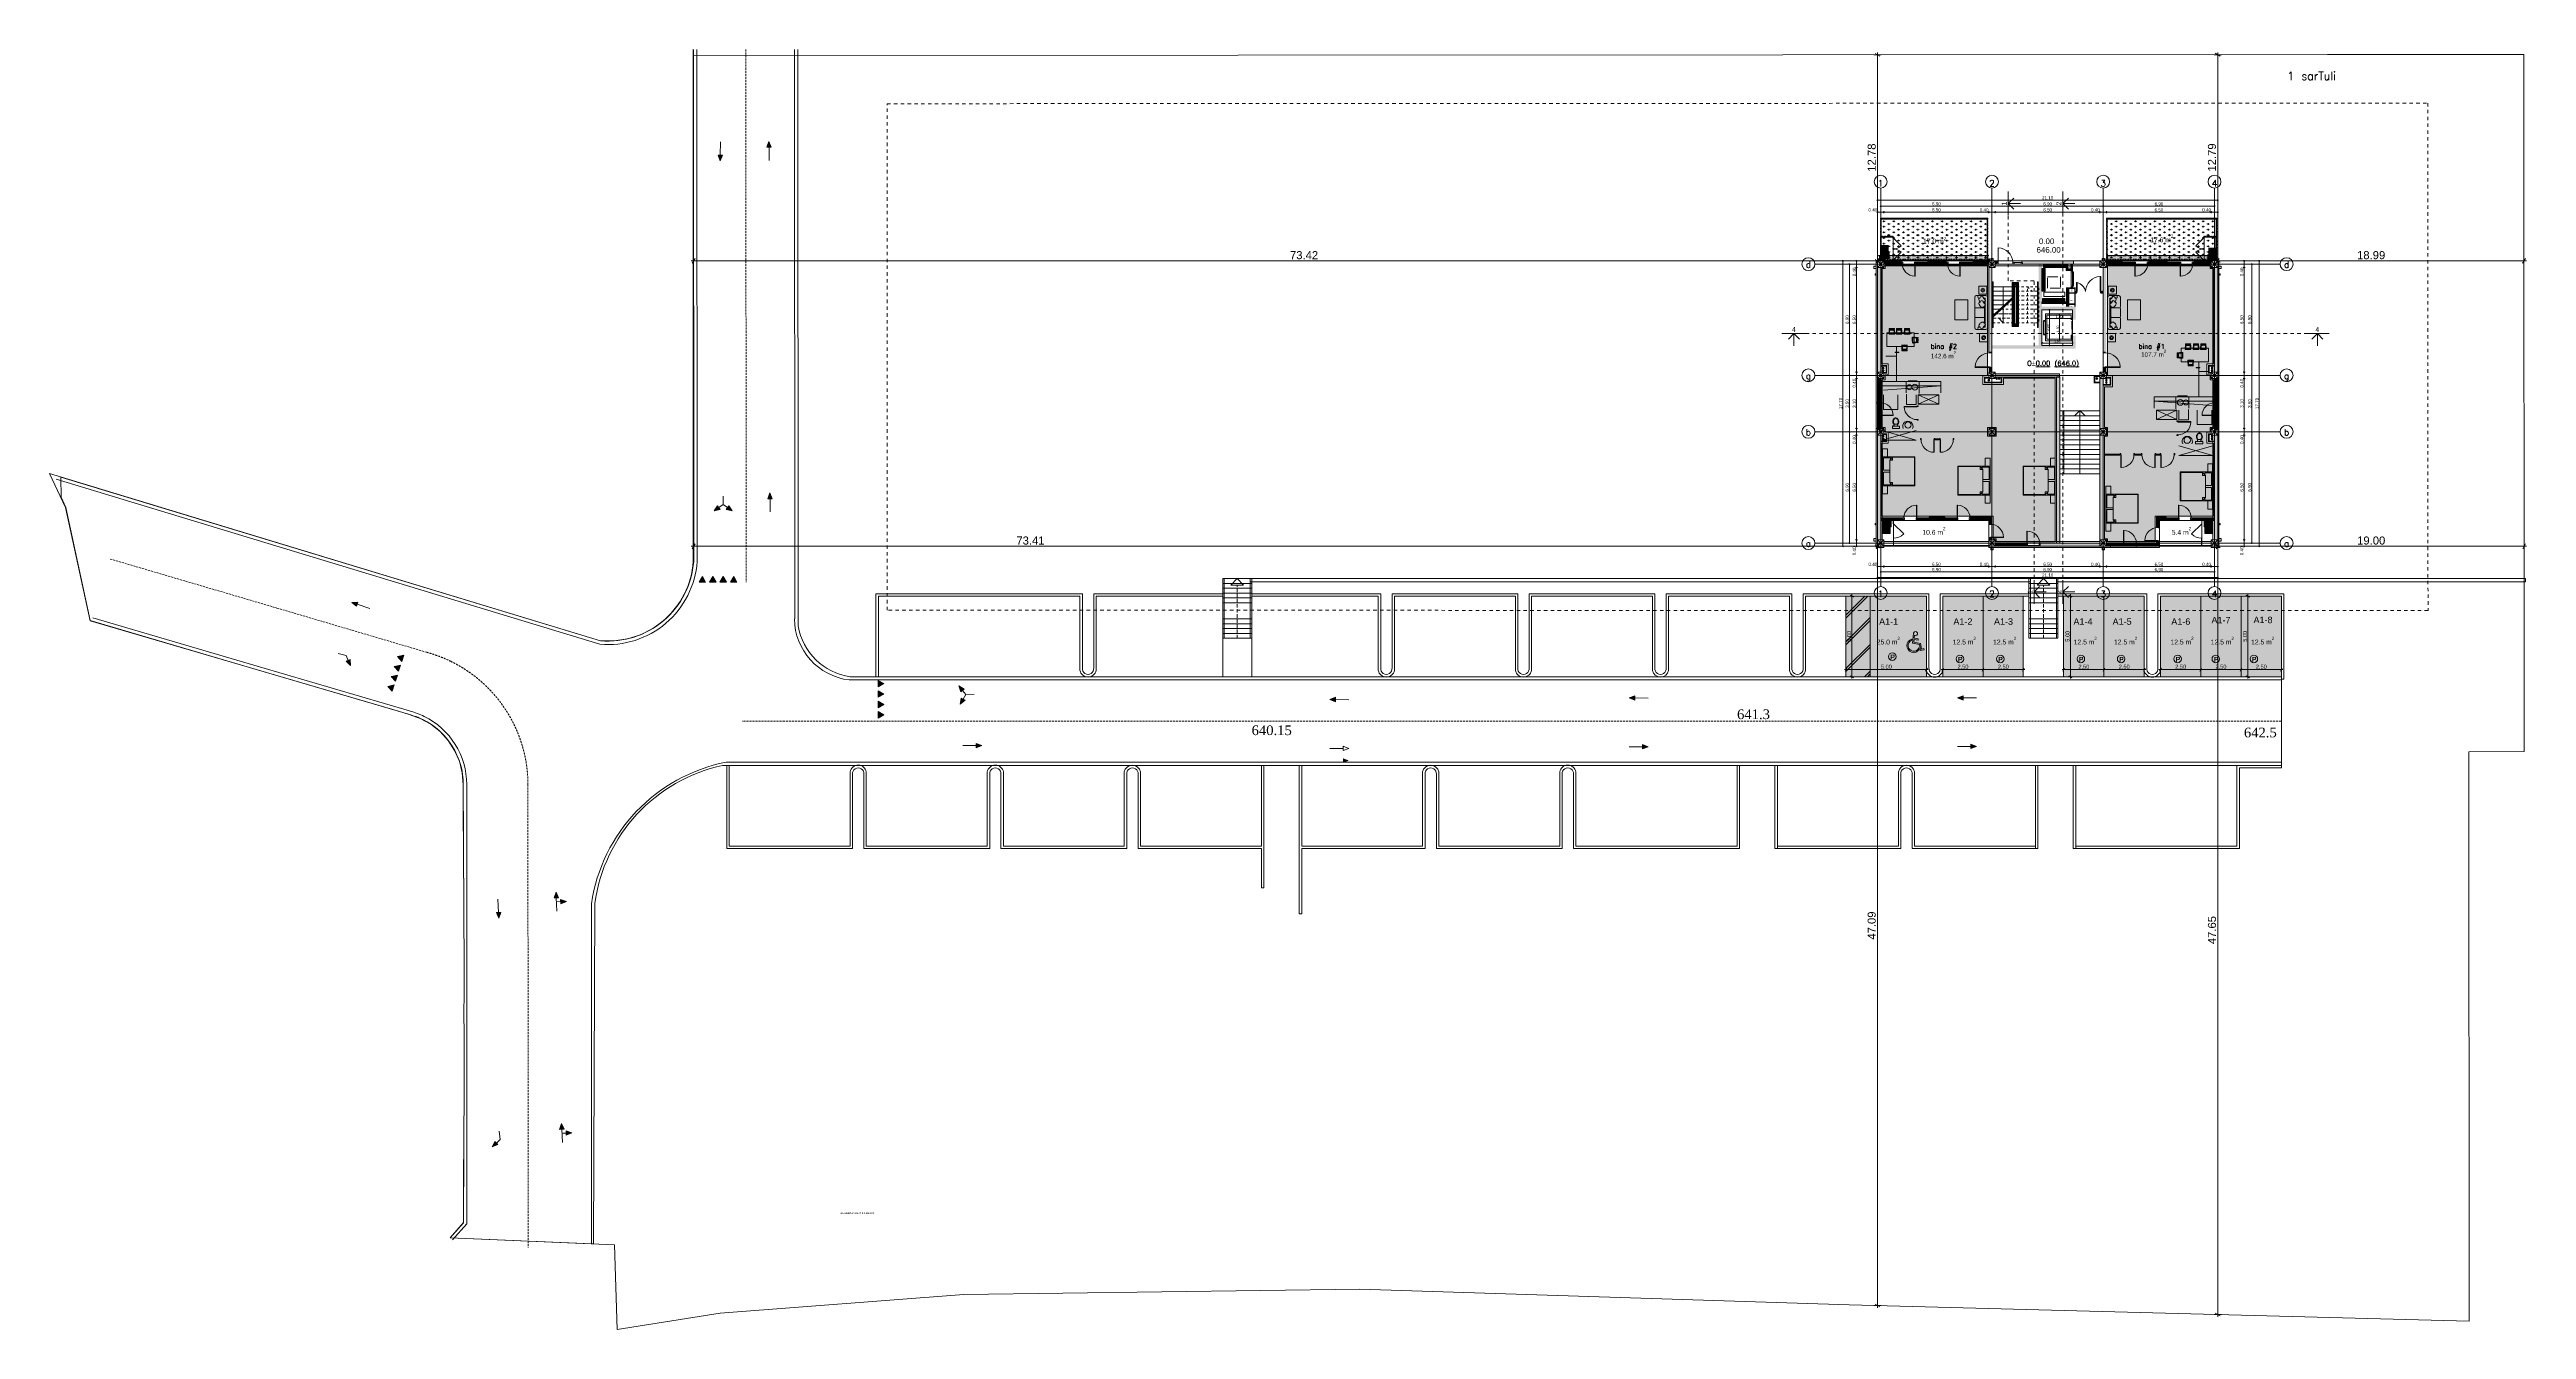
# Model space of a CAD drawing. Header units: millimetres. Extents: x 476571643 to 477489869, y 4620928210 to 4621294454.
# Drawn here: x 477103367 to 477256969, y 4620977255 to 4621056644 of the extents above; entities that cross this region are included whole.
import ezdxf

# ---------------------------------------------------------------- set-up
doc = ezdxf.new("R2010")
doc.units = ezdxf.units.MM
doc.header["$MEASUREMENT"] = 0
doc.set_wipeout_variables(frame=1)
for name, pattern in [('( Hidden )', [187.5, 125, -62.5]), ('AStair_dashed', [1800, 800, -1000]), ('Dashed', [423.333333, 211.666667, -211.666667]), ('Hidden Line', [317.5, 211.666667, -105.833333]), ('Long Dashed', [1058.333302, 634.99999, -423.333311]), ('Small Dashed', [282.222222, 141.111111, -141.111111]), ('Wipeout_Contour', [1000, 0, -1000])]:
    doc.linetypes.add(name, pattern=pattern)
for name, color, linetype, lineweight in [('0. gagebebi_Pen_No__6', 6, 'Continuous', 0), ('0_Pen_No__42_Pen_No__250_Pen_No__5', 5, 'Continuous', 0), ('0_Pen_No__7_Pen_No__7_Pen_No__7', 7, 'Continuous', 0), ('0_Pen_No__8_Pen_No__7', 7, 'Continuous', 0), ('2D Drafting - General_Pen_No__1_Pen_No__7', 7, 'Continuous', 0), ('2D Drafting - General_Pen_No__1_Pen_No__7_Pen_No__7', 7, 'Continuous', 0), ('2D Drafting - General_Pen_No__250_Pen_No__7_Pen_No__154', 154, 'Continuous', 0), ('2D Drafting - General_Pen_No__250_Pen_No__7_Pen_No__250', 7, 'Continuous', 0), ('2D Drafting - General_Pen_No__250_Pen_No__7_Pen_No__4', 7, 'Continuous', 0), ('2D Drafting - General_Pen_No__250_Pen_No__7_Pen_No__7', 7, 'Continuous', 0), ('2D Drafting - General_Pen_No__7_Pen_No__7', 7, 'Continuous', 0), ('2D Drafting - General_Pen_No__7_Pen_No__7_Pen_No__7', 7, 'Continuous', 0), ('a-iataki_Pen_No__1_Pen_No__1', 1, 'Continuous', 0), ('Annotation - Text_Pen_No__7_Pen_No__142', 142, 'Continuous', 0), ('Annotation - Text_Pen_No__7_Pen_No__250', 7, 'Continuous', 0), ('Annotation - Text_Pen_No__7_Pen_No__5', 5, 'Continuous', 0), ('Doors_Pen_No__7_Pen_No__7', 7, 'Continuous', 0), ('Doors_Pen_No__7_Pen_No__7_Pen_No__7', 7, 'Continuous', 0), ('G-Anno-Nplt_Pen_No__142', 142, 'Continuous', 0), ('G-Anno-Nplt_Pen_No__151', 151, 'Continuous', 0), ('G-Anno-Nplt_Pen_No__4', 7, 'Continuous', 0), ('G-Anno-Nplt_Pen_No__7', 7, 'Continuous', 0), ('gegmebi_Pen_No__1_Pen_No__7', 7, 'Continuous', 0), ('gegmebi_Pen_No__7_Pen_No__7', 7, 'Continuous', 0), ('Interior - Furniture _Pen_No__7', 7, 'Continuous', 0), ('kar-panjara_Pen_No__7_Pen_No__7_Pen_No__7', 7, 'Continuous', 0), ('New_._Pen_No__1', 1, 'Continuous', 0), ('New_._Pen_No__7', 7, 'Continuous', 0), ('New_0_Pen_No__250_Pen_No__250', 7, 'Continuous', 0), ('New_0_Pen_No__250_Pen_No__255', 255, 'Continuous', 0), ('New_0_Pen_No__250_Pen_No__7', 7, 'Continuous', 0), ('New_0_Pen_No__5', 5, 'Continuous', 0), ('New_0_Pen_No__7', 7, 'Continuous', 0), ('New_2D Drafting - General_Pen_No__1', 1, 'Continuous', 0), ('New_2D Drafting - General_Pen_No__250_Pen_No__7_Pen_No__112', 112, 'Continuous', 0), ('New_2D Drafting - General_Pen_No__250_Pen_No__7_Pen_No__154', 154, 'Continuous', 0), ('New_2D Drafting - General_Pen_No__250_Pen_No__7_Pen_No__250', 7, 'Continuous', 0), ('New_2D Drafting - General_Pen_No__250_Pen_No__7_Pen_No__255', 255, 'Continuous', 0), ('New_2D Drafting - General_Pen_No__250_Pen_No__7_Pen_No__4', 7, 'Continuous', 0), ('New_2D Drafting - General_Pen_No__250_Pen_No__7_Pen_No__7', 7, 'Continuous', 0), ('New_2D Drafting - General_Pen_No__30_Pen_No__9_Pen_No__9_Pen_No__250', 7, 'Continuous', 0), ('New_2D Drafting - General_Pen_No__30_Pen_No__9_Pen_No__9_Pen_No__255', 255, 'Continuous', 0), ('New_2D Drafting - General_Pen_No__30_Pen_No__9_Pen_No__9_Pen_No__4', 7, 'Continuous', 0), ('New_2D Drafting - General_Pen_No__30_Pen_No__9_Pen_No__9_Pen_No__7', 7, 'Continuous', 0), ('New_2D Drafting - General_Pen_No__4', 7, 'Continuous', 0), ('New_Annotation - Text_Pen_No__1', 1, 'Continuous', 0), ('New_Annotation - Text_Pen_No__142', 142, 'Continuous', 0), ('New_Car-Art_Pen_No__25', 255, 'Continuous', 0), ('New_Doors_Pen_No__7_Pen_No__7_Pen_No__250', 7, 'Continuous', 0), ('New_gza_Pen_No__250', 7, 'Continuous', 0), ('New_Interior - Furniture _Pen_No__250', 7, 'Continuous', 0), ('New_Interior - Furniture _Pen_No__255', 255, 'Continuous', 0), ('New_New_piketebi_Pen_No__7_Pen_No__1', 1, 'Continuous', 0), ('New_piket_Pen_No__1', 1, 'Continuous', 0), ('New_R03_Nakveti_Pen_No__250', 7, 'Continuous', 0), ('New_R03_Nakveti_Pen_No__4', 7, 'Continuous', 0), ('New_reg_nak_Pen_No__250', 7, 'Continuous', 0), ('New_reg_nak_Pen_No__7', 7, 'Continuous', 0), ('New_shenobebi_Pen_No__1', 1, 'Continuous', 0), ('New_shenobebi_Pen_No__250', 7, 'Continuous', 0), ('New_shenobebi_Pen_No__7', 7, 'Continuous', 0), ('New_Structural - Bearing_Pen_No__250', 7, 'Continuous', 0), ('New_Structural - Bearing_Pen_No__4', 7, 'Continuous', 0), ('New_Structural - Bearing_Pen_No__7', 7, 'Continuous', 0), ('New_topo_NL (1)$0$SAVELE_CONT-MJR_Pen_No__250', 7, 'Continuous', 0), ('New_zoma_Pen_No__142', 142, 'Continuous', 0), ('New_zoma_Pen_No__38', 150, 'Continuous', 60), ('New_საბავშვო მოედნები_Pen_No__250', 7, 'Continuous', 0), ('New_საბავშვო მოედნები_Pen_No__255', 255, 'Continuous', 0), ('New_საბავშვო მოედნები_Pen_No__7', 7, 'Continuous', 0), ('RED LINE_Pen_No__1', 1, 'Continuous', 0), ('shaxtebi da milebi_Pen_No__1_Pen_No__1_Pen_No__1', 1, 'Continuous', 0), ('zoma_Pen_No__1', 1, 'Continuous', 0), ('zoma_Pen_No__142', 142, 'Continuous', 0), ('zoma_Pen_No__5_Pen_No__5', 5, 'Continuous', 0), ('საბავშვო მოედნები_Pen_No__250', 7, 'Continuous', 0)]:
    doc.layers.add(name, color=color, linetype=linetype, lineweight=lineweight)
for name, color, linetype, lineweight, true_color in [('0_Pen_No__8_Pen_No__11', 7, 'Continuous', 0, 0x636466), ('gegmebi_Pen_No__7_Pen_No__252', 7, 'Continuous', 0, 0x666666), ('New_._Pen_No__251', 7, 'Continuous', 0, 0x656565), ('New_._Pen_No__252', 7, 'Continuous', 0, 0x666666), ('New_2D Drafting - General_Pen_No__250_Pen_No__17', 7, 'Continuous', 0, 0xa68068), ('New_2D Drafting - General_Pen_No__250_Pen_No__7_Pen_No__252', 7, 'Continuous', 0, 0x666666), ('New_საბავშვო მოედნები_Pen_No__18', 7, 'Continuous', 0, 0x707070), ('New_საბავშვო მოედნები_Pen_No__252', 7, 'Continuous', 0, 0x666666), ('shaxtebi da milebi_Pen_No__5_Pen_No__5_Pen_No__252', 7, 'Continuous', 0, 0x666666)]:
    doc.layers.add(name, color=color, linetype=linetype, lineweight=lineweight, true_color=true_color)
for name, color, linetype in [('New_R03_Nakveti', 7, 'Continuous'), ('New_zoma', 7, 'Continuous'), ('New_საბავშვო მოედნები', 7, 'Continuous'), ('zoma', 7, 'Continuous')]:
    doc.layers.add(name, color=color, linetype=linetype)
doc.styles.add('GENERATED_STYLE_1', font='arial.ttf')
doc.styles.add('GENERATED_STYLE_2', font='arial.ttf')
doc.styles.add('GENERATED_STYLE_5', font='times.ttf')
doc.styles.add('GENERATED_STYLE_6', font='arialbd.ttf')
doc.dimstyles.new('GENERATED_STYLE__10', dxfattribs={"dimtxt": 150, "dimasz": 64.421331, "dimexe": 0.18, "dimexo": 3, "dimgap": 0.09, "dimtad": 1, "dimlfac": 0.001, "dimzin": 0, "dimdsep": 46, "dimtxsty": 'GENERATED_STYLE_2', "dimblk": 'ARROWHEAD_2', "dimblk1": 'ARROWHEAD_2', "dimblk2": 'ARROWHEAD_2', "dimcen": 0.09, "dimclrd": 142, "dimclre": 142, "dimclrt": 142, "dimadec": 0, "dimazin": 0, "dimtfac": 1, "dimtdec": 4, "dimtmove": 2, "dimatfit": 3, "dimfxl": 1, "dimtolj": 1, "dimtzin": 0, "dimarcsym": 0})
doc.dimstyles.new('GENERATED_STYLE__12', dxfattribs={"dimtxt": 500, "dimasz": 228, "dimexe": 0.18, "dimexo": 3, "dimgap": 0.09, "dimtad": 1, "dimtih": 1, "dimtoh": 1, "dimlfac": 0.001, "dimzin": 0, "dimdsep": 46, "dimtxsty": 'GENERATED_STYLE_2', "dimblk": 'ARROWHEAD_2', "dimblk1": 'ARROWHEAD_2', "dimblk2": 'ARROWHEAD_2', "dimcen": 0.09, "dimclrd": 1, "dimclre": 1, "dimclrt": 1, "dimadec": 0, "dimazin": 0, "dimtfac": 1, "dimtdec": 4, "dimtmove": 2, "dimatfit": 3, "dimfxl": 1, "dimtolj": 1, "dimtzin": 0, "dimarcsym": 0})
doc.dimstyles.new('GENERATED_STYLE__13', dxfattribs={"dimtxt": 500, "dimasz": 228, "dimexe": 0.18, "dimexo": 3, "dimgap": 0.09, "dimtad": 1, "dimlfac": 0.001, "dimzin": 0, "dimdsep": 46, "dimtxsty": 'GENERATED_STYLE_2', "dimblk": 'ARROWHEAD_2', "dimblk1": 'ARROWHEAD_2', "dimblk2": 'ARROWHEAD_2', "dimcen": 0.09, "dimclrd": 1, "dimclre": 1, "dimclrt": 1, "dimadec": 0, "dimazin": 0, "dimtfac": 1, "dimtdec": 4, "dimtmove": 0, "dimatfit": 3, "dimfxl": 1, "dimtolj": 1, "dimtzin": 0, "dimarcsym": 0})
doc.dimstyles.new('GENERATED_STYLE__14', dxfattribs={"dimtxt": 80.000001, "dimasz": 38, "dimexe": 0.18, "dimexo": 3, "dimgap": 0.09, "dimtad": 1, "dimlfac": 0.001, "dimzin": 0, "dimdsep": 46, "dimtxsty": 'GENERATED_STYLE_2', "dimblk": 'ARROWHEAD_2', "dimblk1": 'ARROWHEAD_2', "dimblk2": 'ARROWHEAD_2', "dimcen": 0.09, "dimclrd": 142, "dimclre": 142, "dimclrt": 142, "dimadec": 0, "dimazin": 0, "dimtfac": 1, "dimtdec": 4, "dimtmove": 0, "dimatfit": 3, "dimfxl": 1, "dimtolj": 1, "dimtzin": 0, "dimarcsym": 0})
doc.dimstyles.new('GENERATED_STYLE__15', dxfattribs={"dimtxt": 500, "dimasz": 228, "dimexe": 0.18, "dimexo": 3, "dimgap": 0.09, "dimtad": 1, "dimtih": 1, "dimtoh": 1, "dimlfac": 0.001, "dimzin": 0, "dimdsep": 46, "dimtxsty": 'GENERATED_STYLE_2', "dimblk": 'ARROWHEAD_2', "dimblk1": 'ARROWHEAD_2', "dimblk2": 'ARROWHEAD_2', "dimcen": 0.09, "dimclrd": 1, "dimclre": 1, "dimclrt": 1, "dimadec": 0, "dimazin": 0, "dimtfac": 1, "dimtdec": 4, "dimtmove": 0, "dimatfit": 3, "dimfxl": 1, "dimtolj": 1, "dimtzin": 0, "dimarcsym": 0})
doc.dimstyles.new('GENERATED_STYLE__16', dxfattribs={"dimtxt": 250, "dimasz": 152, "dimexe": 0.18, "dimexo": 3, "dimgap": 0.09, "dimtad": 1, "dimtih": 1, "dimtoh": 1, "dimlfac": 0.001, "dimzin": 0, "dimdsep": 46, "dimtxsty": 'GENERATED_STYLE_2', "dimblk": 'ARROWHEAD_2', "dimblk1": 'ARROWHEAD_2', "dimblk2": 'ARROWHEAD_2', "dimcen": 0.09, "dimclrd": 142, "dimclre": 142, "dimclrt": 150, "dimadec": 0, "dimazin": 0, "dimtfac": 1, "dimtdec": 4, "dimtmove": 0, "dimatfit": 3, "dimfxl": 1, "dimtolj": 1, "dimtzin": 0, "dimarcsym": 0})
doc.dimstyles.new('GENERATED_STYLE__17', dxfattribs={"dimtxt": 250, "dimasz": 152, "dimexe": 0.18, "dimexo": 3, "dimgap": 0.09, "dimtad": 1, "dimlfac": 0.001, "dimzin": 0, "dimdsep": 46, "dimtxsty": 'GENERATED_STYLE_2', "dimblk": 'ARROWHEAD_2', "dimblk1": 'ARROWHEAD_2', "dimblk2": 'ARROWHEAD_2', "dimcen": 0.09, "dimclrd": 142, "dimclre": 142, "dimclrt": 150, "dimadec": 0, "dimazin": 0, "dimtfac": 1, "dimtdec": 4, "dimtmove": 0, "dimatfit": 3, "dimfxl": 1, "dimtolj": 1, "dimtzin": 0, "dimarcsym": 0})
doc.dimstyles.new('GENERATED_STYLE__3', dxfattribs={"dimtxt": 200, "dimasz": 64.421331, "dimexe": 0.18, "dimexo": 3, "dimgap": 0.09, "dimtad": 1, "dimtih": 1, "dimtoh": 1, "dimlfac": 0.001, "dimzin": 0, "dimdsep": 46, "dimtxsty": 'GENERATED_STYLE_2', "dimblk": 'ARROWHEAD_2', "dimblk1": 'ARROWHEAD_2', "dimblk2": 'ARROWHEAD_2', "dimcen": 0.09, "dimclrd": 142, "dimclre": 142, "dimclrt": 142, "dimadec": 0, "dimazin": 0, "dimtfac": 1, "dimtdec": 4, "dimtmove": 0, "dimatfit": 3, "dimfxl": 1, "dimtolj": 1, "dimtzin": 0, "dimarcsym": 0})
doc.dimstyles.new('GENERATED_STYLE__7', dxfattribs={"dimtxt": 200, "dimasz": 64.421331, "dimexe": 0.18, "dimexo": 3, "dimgap": 0.09, "dimtad": 1, "dimlfac": 0.001, "dimzin": 0, "dimdsep": 46, "dimtxsty": 'GENERATED_STYLE_2', "dimblk": 'ARROWHEAD_2', "dimblk1": 'ARROWHEAD_2', "dimblk2": 'ARROWHEAD_2', "dimcen": 0.09, "dimclrd": 142, "dimclre": 142, "dimclrt": 142, "dimadec": 0, "dimazin": 0, "dimtfac": 1, "dimtdec": 4, "dimtmove": 0, "dimatfit": 3, "dimfxl": 1, "dimtolj": 1, "dimtzin": 0, "dimarcsym": 0})
doc.dimstyles.new('GENERATED_STYLE__8', dxfattribs={"dimtxt": 150, "dimasz": 64.421331, "dimexe": 0.18, "dimexo": 3, "dimgap": 0.09, "dimtad": 1, "dimlfac": 0.001, "dimzin": 0, "dimdsep": 46, "dimtxsty": 'GENERATED_STYLE_2', "dimblk": 'ARROWHEAD_2', "dimblk1": 'ARROWHEAD_2', "dimblk2": 'ARROWHEAD_2', "dimcen": 0.09, "dimclrd": 142, "dimclre": 142, "dimclrt": 142, "dimadec": 0, "dimazin": 0, "dimtfac": 1, "dimtdec": 4, "dimtmove": 0, "dimatfit": 3, "dimfxl": 1, "dimtolj": 1, "dimtzin": 0, "dimarcsym": 0})
doc.dimstyles.new('GENERATED_STYLE__9', dxfattribs={"dimtxt": 150, "dimasz": 64.421331, "dimexe": 0.18, "dimexo": 3, "dimgap": 0.09, "dimtad": 1, "dimtih": 1, "dimtoh": 1, "dimlfac": 0.001, "dimzin": 0, "dimdsep": 46, "dimtxsty": 'GENERATED_STYLE_2', "dimblk": 'ARROWHEAD_2', "dimblk1": 'ARROWHEAD_2', "dimblk2": 'ARROWHEAD_2', "dimcen": 0.09, "dimclrd": 142, "dimclre": 142, "dimclrt": 142, "dimadec": 0, "dimazin": 0, "dimtfac": 1, "dimtdec": 4, "dimtmove": 0, "dimatfit": 3, "dimfxl": 1, "dimtolj": 1, "dimtzin": 0, "dimarcsym": 0})
pattern_1 = [(90, (476844527.15, 4621385791.04), (-600, 0), [86.60254, -259.80762]), (90, (476844827.15, 4621385964.25), (-600, 0), [86.60254, -259.80762]), (30, (476844527.15, 4621385791.04), (-300, 519.61524), [86.60254, -259.80762]), (30, (476844527.15, 4621386137.45), (-300, 519.61524), [86.60254, -259.80762]), (150, (476844527.15, 4621385791.04), (300, 519.61524), [86.60254, -259.80762]), (150, (476844527.15, 4621386137.45), (300, 519.61524), [86.60254, -259.80762])]

# ---------------------------------------------------------------- blocks, each defined once
blk = doc.blocks.new('Bed Layout 23_2')
at = {"layer": 'New_R03_Nakveti_Pen_No__4', "color": 7, "linetype": 'Continuous', "lineweight": 0}
for p, q in [((-900, 0), (-1400, 0)), ((-1400, 0), (-1400, -300)), ((-900, -300), (-900, 0)), ((900, 0), (-900, 0)), ((-900, 0), (-900, -2000)), ((1400, 0), (900, 0)), ((900, 0), (900, -300)), ((900, -2000), (900, 0)), ((1400, -300), (1400, 0)), ((-1400, -300), (-900, -300)), ((-690, -440), (-870, -620)), ((-870, -620), (-870, -1970)), ((-870, -620), (-690, -620)), ((0, -440), (-690, -440)), ((-690, -440), (-690, -620)), ((690, -440), (0, -440)), ((870, -620), (690, -440)), ((690, -440), (690, -620)), ((870, -620), (690, -620)), ((870, -1970), (870, -620)), ((900, -300), (1400, -300)), ((-900, -2000), (900, -2000)), ((-870, -1970), (0, -1970)), ((0, -1970), (870, -1970))]:
    blk.add_line(p, q, dxfattribs=at)
at = {"layer": 'New_R03_Nakveti_Pen_No__4', "color": 7, "linetype": 'Continuous', "lineweight": 0, "flags": 128}
for points in [[(-60, -440), (-60, -60), (-840, -60), (-840, -480), (-730, -480), (-690, -440)], [(690, -440), (730, -480), (840, -480), (840, -60), (60, -60), (60, -440)]]:
    blk.add_lwpolyline(points, close=True, dxfattribs=at)
blk = doc.blocks.new('Bed Layout 23')
at = {"layer": 'New_R03_Nakveti_Pen_No__4', "color": 7, "linetype": 'Continuous', "lineweight": 0}
for p, q in [((-900, 0), (-1400, 0)), ((-1400, 0), (-1400, -300)), ((-900, -300), (-900, 0)), ((900, 0), (-900, 0)), ((-900, 0), (-900, -2000)), ((1400, 0), (900, 0)), ((900, 0), (900, -300)), ((900, -2000), (900, 0)), ((1400, -300), (1400, 0)), ((-1400, -300), (-900, -300)), ((-690, -440), (-870, -620)), ((-870, -620), (-870, -1970)), ((-870, -620), (-690, -620)), ((0, -440), (-690, -440)), ((-690, -440), (-690, -620)), ((690, -440), (0, -440)), ((870, -620), (690, -440)), ((690, -440), (690, -620)), ((870, -620), (690, -620)), ((870, -1970), (870, -620)), ((900, -300), (1400, -300)), ((-900, -2000), (900, -2000)), ((-870, -1970), (0, -1970)), ((0, -1970), (870, -1970))]:
    blk.add_line(p, q, dxfattribs=at)
at = {"layer": 'New_R03_Nakveti_Pen_No__4', "color": 7, "linetype": 'Continuous', "lineweight": 0, "flags": 128}
for points in [[(-60, -440), (-60, -60), (-840, -60), (-840, -480), (-730, -480), (-690, -440)], [(690, -440), (730, -480), (840, -480), (840, -60), (60, -60), (60, -440)]]:
    blk.add_lwpolyline(points, close=True, dxfattribs=at)
blk = doc.blocks.new('Line_18', base_point=(477177018, 4621020133))
at = {"layer": 'New_საბავშვო მოედნები_Pen_No__252', "color": 251, "linetype": 'Continuous', "lineweight": 0, "true_color": 0x666666}
for p, q in [((477177018, 4621023830), (477176618, 4621023430)), ((477177418, 4621023430), (477176618, 4621023430)), ((477177018, 4621023830), (477177418, 4621023430))]:
    blk.add_line(p, q, dxfattribs=at)
at = {"layer": 'New_საბავშვო მოედნები_Pen_No__252', "color": 251, "linetype": 'Hidden Line', "lineweight": 0, "true_color": 0x666666}
blk.add_line((477177018, 4621020133), (477177018, 4621023430), dxfattribs=at)
blk = doc.blocks.new('Line_19', base_point=(477227018, 4621020133))
at = {"layer": 'New_საბავშვო მოედნები_Pen_No__252', "color": 251, "linetype": 'Continuous', "lineweight": 0, "true_color": 0x666666}
for p, q in [((477227018, 4621023830), (477226618, 4621023430)), ((477227418, 4621023430), (477226618, 4621023430)), ((477227018, 4621023830), (477227418, 4621023430))]:
    blk.add_line(p, q, dxfattribs=at)
at = {"layer": 'New_საბავშვო მოედნები_Pen_No__252', "color": 251, "linetype": 'Hidden Line', "lineweight": 0, "true_color": 0x666666}
blk.add_line((477227018, 4621020133), (477227018, 4621023430), dxfattribs=at)
blk = doc.blocks.new('*D1201', base_point=(476844527, 4621385791))
at = {"layer": 'zoma_Pen_No__142', "color": 142, "linetype": 'Continuous', "lineweight": 0, "transparency": 16777216}
for p, q in [((477226881, 4621038440), (477226923, 4621038440)), ((477226947, 4621038483), (477226898, 4621038398)), ((477226923, 4621038377), (477226923, 4621038504)), ((477226923, 4621038440), (477228823, 4621038440)), ((477228798, 4621038398), (477228847, 4621038483)), ((477228823, 4621038377), (477228823, 4621038504)), ((477228823, 4621038440), (477228864, 4621038440))]:
    blk.add_line(p, q, dxfattribs=at)
at = {"layer": 'zoma_Pen_No__142', "color": 142, "lineweight": 0, "transparency": 16777216, "insert": (477227673, 4621038470), "char_height": 150, "attachment_point": 7, "style": 'GENERATED_STYLE_2'}
blk.add_mtext('\\A1;{\\pql;\\fArial CYR|b0|i0|c204|p34;1.90}', dxfattribs=at)
blk = doc.blocks.new('ARROWHEAD_2')
at = {"color": 0, "linetype": 'Continuous', "lineweight": 0}
for p, q in [((0, 0), (-1, 0)), ((-0.38, -0.66), (0.38, 0.66))]:
    blk.add_line(p, q, dxfattribs=at)
blk = doc.blocks.new('*D1202', base_point=(476844527, 4621385791))
at = {"layer": 'zoma_Pen_No__142', "color": 142, "linetype": 'Continuous', "lineweight": 0, "transparency": 16777216}
for p, q in [((477228070, 4621040171), (477227943, 4621040171)), ((477228049, 4621040146), (477227964, 4621040195)), ((477228007, 4621040171), (477228007, 4621040212)), ((477228007, 4621038671), (477228007, 4621040171)), ((477228070, 4621038671), (477227943, 4621038671)), ((477227964, 4621038695), (477228049, 4621038646)), ((477228007, 4621038629), (477228007, 4621038671))]:
    blk.add_line(p, q, dxfattribs=at)
at = {"layer": 'zoma_Pen_No__142', "color": 142, "lineweight": 0, "transparency": 16777216, "insert": (477227986, 4621039113), "char_height": 150, "attachment_point": 7, "rotation": 90, "style": 'GENERATED_STYLE_2'}
blk.add_mtext('\\A1;{\\pql;\\fArial CYR|b0|i0|c204|p34;1.50}', dxfattribs=at)
blk = doc.blocks.new('*D1203', base_point=(476844527, 4621385791))
at = {"layer": 'zoma_Pen_No__142', "color": 142, "linetype": 'Continuous', "lineweight": 0, "transparency": 16777216}
for p, q in [((477227191, 4621039965), (477227233, 4621039965)), ((477227257, 4621040007), (477227208, 4621039923)), ((477227233, 4621039901), (477227233, 4621040029)), ((477227233, 4621039965), (477228733, 4621039965)), ((477228708, 4621039923), (477228757, 4621040007)), ((477228733, 4621039901), (477228733, 4621040029)), ((477228733, 4621039965), (477228774, 4621039965))]:
    blk.add_line(p, q, dxfattribs=at)
at = {"layer": 'zoma_Pen_No__142', "color": 142, "lineweight": 0, "transparency": 16777216, "insert": (477227783, 4621039995), "char_height": 150, "attachment_point": 7, "style": 'GENERATED_STYLE_2'}
blk.add_mtext('\\A1;{\\pql;\\fArial CYR|b0|i0|c204|p34;1.50}', dxfattribs=at)
blk = doc.blocks.new('*D1204', base_point=(476844527, 4621385791))
at = {"layer": 'zoma_Pen_No__142', "color": 142, "linetype": 'Continuous', "lineweight": 0, "transparency": 16777216}
for p, q in [((477227448, 4621040494), (477227321, 4621040494)), ((477227427, 4621040470), (477227342, 4621040519)), ((477227385, 4621040494), (477227385, 4621040536)), ((477227385, 4621038294), (477227385, 4621040494)), ((477227448, 4621038294), (477227321, 4621038294)), ((477227342, 4621038319), (477227427, 4621038270)), ((477227385, 4621038253), (477227385, 4621038294))]:
    blk.add_line(p, q, dxfattribs=at)
at = {"layer": 'zoma_Pen_No__142', "color": 142, "lineweight": 0, "transparency": 16777216, "insert": (477227355, 4621039195), "char_height": 150, "attachment_point": 7, "rotation": 90, "style": 'GENERATED_STYLE_2'}
blk.add_mtext('\\A1;{\\pql;\\fArial CYR|b0|i0|c204|p34;2.20}', dxfattribs=at)
blk = doc.blocks.new('*D1205', base_point=(476844527, 4621385791))
at = {"layer": 'zoma_Pen_No__142', "color": 142, "linetype": 'Continuous', "lineweight": 0, "transparency": 16777216}
for p, q in [((477215054, 4621032933), (477214927, 4621032933)), ((477214948, 4621032957), (477215033, 4621032908)), ((477214990, 4621026033), (477214990, 4621032933)), ((477215054, 4621026033), (477214927, 4621026033)), ((477214948, 4621026057), (477215033, 4621026008)), ((477214990, 4621025991), (477214990, 4621026033))]:
    blk.add_line(p, q, dxfattribs=at)
at = {"layer": 'zoma_Pen_No__142', "color": 142, "lineweight": 0, "transparency": 16777216, "insert": (477214950, 4621029216), "char_height": 200, "attachment_point": 7, "rotation": 90, "style": 'GENERATED_STYLE_2'}
blk.add_mtext('\\A1;{\\pql;\\fArial CYR|b0|i0|c204|p34;6.90}', dxfattribs=at)
blk = doc.blocks.new('*D1206', base_point=(476844527, 4621385791))
at = {"layer": 'zoma_Pen_No__142', "color": 142, "linetype": 'Continuous', "lineweight": 0, "transparency": 16777216}
for p, q in [((477215054, 4621036433), (477214927, 4621036433)), ((477214948, 4621036457), (477215033, 4621036408)), ((477214990, 4621032933), (477214990, 4621036433)), ((477215054, 4621032933), (477214927, 4621032933)), ((477214948, 4621032957), (477215033, 4621032908))]:
    blk.add_line(p, q, dxfattribs=at)
at = {"layer": 'zoma_Pen_No__142', "color": 142, "lineweight": 0, "transparency": 16777216, "insert": (477214950, 4621034416), "char_height": 200, "attachment_point": 7, "rotation": 90, "style": 'GENERATED_STYLE_2'}
blk.add_mtext('\\A1;{\\pql;\\fArial CYR|b0|i0|c204|p34;3.50}', dxfattribs=at)
blk = doc.blocks.new('*D1207', base_point=(476844527, 4621385791))
at = {"layer": 'zoma_Pen_No__142', "color": 142, "linetype": 'Continuous', "lineweight": 0, "transparency": 16777216}
for p, q in [((477215054, 4621043333), (477214927, 4621043333)), ((477215033, 4621043308), (477214948, 4621043357)), ((477214990, 4621043333), (477214990, 4621043374)), ((477214990, 4621036433), (477214990, 4621043333)), ((477215054, 4621036433), (477214927, 4621036433)), ((477214948, 4621036457), (477215033, 4621036408))]:
    blk.add_line(p, q, dxfattribs=at)
at = {"layer": 'zoma_Pen_No__142', "color": 142, "lineweight": 0, "transparency": 16777216, "insert": (477214950, 4621039616), "char_height": 200, "attachment_point": 7, "rotation": 90, "style": 'GENERATED_STYLE_2'}
blk.add_mtext('\\A1;{\\pql;\\fArial CYR|b0|i0|c204|p34;6.90}', dxfattribs=at)
blk = doc.blocks.new('*D1208', base_point=(476844527, 4621385791))
at = {"layer": 'zoma_Pen_No__142', "color": 142, "linetype": 'Continuous', "lineweight": 0, "transparency": 16777216}
for p, q in [((477215491, 4621026233), (477215364, 4621026233)), ((477215491, 4621025833), (477215364, 4621025833)), ((477215385, 4621026257), (477215470, 4621026208)), ((477215385, 4621025857), (477215470, 4621025808)), ((477215428, 4621025833), (477215428, 4621026233)), ((477215428, 4621025791), (477215428, 4621025833))]:
    blk.add_line(p, q, dxfattribs=at)
at = {"layer": 'zoma_Pen_No__142', "color": 142, "lineweight": 0, "transparency": 16777216, "insert": (477215388, 4621025276), "char_height": 200, "attachment_point": 7, "rotation": 89.99948, "style": 'GENERATED_STYLE_2'}
blk.add_mtext('\\A1;{\\pql;\\fArial CYR|b0|i0|c204|p34;0.40}', dxfattribs=at)
blk = doc.blocks.new('*D1209', base_point=(476844527, 4621385791))
at = {"layer": 'zoma_Pen_No__142', "color": 142, "linetype": 'Continuous', "lineweight": 0, "transparency": 16777216}
for p, q in [((477215385, 4621032757), (477215470, 4621032708)), ((477215428, 4621026233), (477215428, 4621032733)), ((477215491, 4621026233), (477215364, 4621026233)), ((477215385, 4621026257), (477215470, 4621026208)), ((477215428, 4621025833), (477215428, 4621026233))]:
    blk.add_line(p, q, dxfattribs=at)
at = {"layer": 'zoma_Pen_No__142', "color": 142, "lineweight": 0, "transparency": 16777216, "char_height": 200, "attachment_point": 7, "rotation": 89.99948, "style": 'GENERATED_STYLE_2'}
for s, insert in [('\\A1;{\\pql;\\fArial CYR|b0|i0|c204|p34;0.40}', (477215388, 4621032176)), ('\\A1;{\\pql;\\fArial CYR|b0|i0|c204|p34;6.50}', (477215388, 4621029216))]:
    blk.add_mtext(s, dxfattribs=dict(at, insert=insert))
blk = doc.blocks.new('*D1210', base_point=(476844527, 4621385791))
at = {"layer": 'zoma_Pen_No__142', "color": 142, "linetype": 'Continuous', "lineweight": 0, "transparency": 16777216}
for p, q in [((477215428, 4621033133), (477215428, 4621036233)), ((477215491, 4621033133), (477215364, 4621033133)), ((477215491, 4621032733), (477215364, 4621032733)), ((477215385, 4621033157), (477215470, 4621033108)), ((477215385, 4621032757), (477215470, 4621032708)), ((477215428, 4621032733), (477215428, 4621033133)), ((477215428, 4621026233), (477215428, 4621032733))]:
    blk.add_line(p, q, dxfattribs=at)
blk = doc.blocks.new('*D1211', base_point=(476844527, 4621385791))
at = {"layer": 'zoma_Pen_No__142', "color": 142, "linetype": 'Continuous', "lineweight": 0, "transparency": 16777216}
for p, q in [((477215491, 4621036233), (477215364, 4621036233)), ((477215385, 4621036257), (477215470, 4621036208)), ((477215428, 4621033133), (477215428, 4621036233)), ((477215491, 4621033133), (477215364, 4621033133)), ((477215385, 4621033157), (477215470, 4621033108))]:
    blk.add_line(p, q, dxfattribs=at)
at = {"layer": 'zoma_Pen_No__142', "color": 142, "lineweight": 0, "transparency": 16777216, "char_height": 200, "attachment_point": 7, "rotation": 89.99948, "style": 'GENERATED_STYLE_2'}
for s, insert in [('\\A1;{\\pql;\\fArial CYR|b0|i0|c204|p34;0.40}', (477215388, 4621035676)), ('\\A1;{\\pql;\\fArial CYR|b0|i0|c204|p34;3.10}', (477215388, 4621034416))]:
    blk.add_mtext(s, dxfattribs=dict(at, insert=insert))
blk = doc.blocks.new('*D1212', base_point=(476844527, 4621385791))
at = {"layer": 'zoma_Pen_No__142', "color": 142, "linetype": 'Continuous', "lineweight": 0, "transparency": 16777216}
for p, q in [((477215428, 4621036633), (477215428, 4621043133)), ((477215491, 4621036633), (477215364, 4621036633)), ((477215491, 4621036233), (477215364, 4621036233)), ((477215385, 4621036657), (477215470, 4621036608)), ((477215385, 4621036257), (477215470, 4621036208)), ((477215428, 4621036233), (477215428, 4621036633)), ((477215428, 4621033133), (477215428, 4621036233))]:
    blk.add_line(p, q, dxfattribs=at)
blk = doc.blocks.new('*D1213', base_point=(476844527, 4621385791))
at = {"layer": 'zoma_Pen_No__142', "color": 142, "linetype": 'Continuous', "lineweight": 0, "transparency": 16777216}
for p, q in [((477215491, 4621043133), (477215364, 4621043133)), ((477215385, 4621043157), (477215470, 4621043108)), ((477215428, 4621036633), (477215428, 4621043133)), ((477215491, 4621036633), (477215364, 4621036633)), ((477215385, 4621036657), (477215470, 4621036608))]:
    blk.add_line(p, q, dxfattribs=at)
at = {"layer": 'zoma_Pen_No__142', "color": 142, "lineweight": 0, "transparency": 16777216, "char_height": 200, "attachment_point": 7, "rotation": 89.99948, "style": 'GENERATED_STYLE_2'}
for s, insert in [('\\A1;{\\pql;\\fArial CYR|b0|i0|c204|p34;0.40}', (477215388, 4621042576)), ('\\A1;{\\pql;\\fArial CYR|b0|i0|c204|p34;6.50}', (477215388, 4621039616))]:
    blk.add_mtext(s, dxfattribs=dict(at, insert=insert))
blk = doc.blocks.new('*D1214', base_point=(476844527, 4621385791))
at = {"layer": 'zoma_Pen_No__142', "color": 142, "linetype": 'Continuous', "lineweight": 0, "transparency": 16777216}
for p, q in [((477215385, 4621043157), (477215470, 4621043108)), ((477215428, 4621036633), (477215428, 4621043133))]:
    blk.add_line(p, q, dxfattribs=at)
blk = doc.blocks.new('*D1215', base_point=(476844527, 4621385791))
at = {"layer": 'zoma_Pen_No__142', "color": 142, "linetype": 'Continuous', "lineweight": 0, "transparency": 16777216}
for p, q in [((477215491, 4621043533), (477215364, 4621043533)), ((477215470, 4621043508), (477215385, 4621043557)), ((477215428, 4621043533), (477215428, 4621043574)), ((477215428, 4621043133), (477215428, 4621043533)), ((477215491, 4621043133), (477215364, 4621043133)), ((477215385, 4621043157), (477215470, 4621043108)), ((477215428, 4621036633), (477215428, 4621043133))]:
    blk.add_line(p, q, dxfattribs=at)
blk = doc.blocks.new('*D1216', base_point=(476844527, 4621385791))
at = {"layer": 'zoma_Pen_No__142', "color": 142, "linetype": 'Continuous', "lineweight": 0, "transparency": 16777216}
for p, q in [((477214641, 4621043533), (477214514, 4621043533)), ((477214620, 4621043508), (477214535, 4621043557)), ((477214577, 4621025833), (477214577, 4621043533)), ((477214641, 4621025833), (477214514, 4621025833)), ((477214535, 4621025857), (477214620, 4621025808)), ((477214577, 4621025791), (477214577, 4621025833))]:
    blk.add_line(p, q, dxfattribs=at)
at = {"layer": 'zoma_Pen_No__142', "color": 142, "lineweight": 0, "transparency": 16777216, "insert": (477214537, 4621034341), "char_height": 200, "attachment_point": 7, "rotation": 90, "style": 'GENERATED_STYLE_2'}
blk.add_mtext('\\A1;{\\pql;\\fArial CYR|b0|i0|c204|p34;17.70}', dxfattribs=at)
blk = doc.blocks.new('*D1217', base_point=(476844527, 4621385791))
at = {"layer": 'zoma_Pen_No__142', "color": 142, "linetype": 'Continuous', "lineweight": 0, "transparency": 16777216}
for p, q in [((477214641, 4621043533), (477214514, 4621043533)), ((477214620, 4621043508), (477214535, 4621043557)), ((477214577, 4621043533), (477214577, 4621043574))]:
    blk.add_line(p, q, dxfattribs=at)
blk = doc.blocks.new('*D1218', base_point=(476844527, 4621385791))
at = {"layer": 'zoma_Pen_No__142', "color": 142, "linetype": 'Continuous', "lineweight": 0, "transparency": 16777216}
for p, q in [((477240010, 4621032933), (477239883, 4621032933)), ((477239905, 4621032957), (477239989, 4621032908)), ((477239947, 4621026033), (477239947, 4621032933)), ((477240010, 4621026033), (477239883, 4621026033)), ((477239905, 4621026057), (477239989, 4621026008)), ((477239947, 4621025991), (477239947, 4621026033))]:
    blk.add_line(p, q, dxfattribs=at)
at = {"layer": 'zoma_Pen_No__142', "color": 142, "lineweight": 0, "transparency": 16777216, "insert": (477239907, 4621029216), "char_height": 200, "attachment_point": 7, "rotation": 90, "style": 'GENERATED_STYLE_2'}
blk.add_mtext('\\A1;{\\pql;\\fArial CYR|b0|i0|c204|p34;6.90}', dxfattribs=at)
blk = doc.blocks.new('*D1219', base_point=(476844527, 4621385791))
at = {"layer": 'zoma_Pen_No__142', "color": 142, "linetype": 'Continuous', "lineweight": 0, "transparency": 16777216}
for p, q in [((477240010, 4621036433), (477239883, 4621036433)), ((477239905, 4621036457), (477239989, 4621036408)), ((477239947, 4621032933), (477239947, 4621036433)), ((477240010, 4621032933), (477239883, 4621032933)), ((477239905, 4621032957), (477239989, 4621032908))]:
    blk.add_line(p, q, dxfattribs=at)
at = {"layer": 'zoma_Pen_No__142', "color": 142, "lineweight": 0, "transparency": 16777216, "insert": (477239907, 4621034416), "char_height": 200, "attachment_point": 7, "rotation": 90, "style": 'GENERATED_STYLE_2'}
blk.add_mtext('\\A1;{\\pql;\\fArial CYR|b0|i0|c204|p34;3.50}', dxfattribs=at)
blk = doc.blocks.new('*D1220', base_point=(476844527, 4621385791))
at = {"layer": 'zoma_Pen_No__142', "color": 142, "linetype": 'Continuous', "lineweight": 0, "transparency": 16777216}
for p, q in [((477240010, 4621043333), (477239883, 4621043333)), ((477239989, 4621043308), (477239905, 4621043357)), ((477239947, 4621043333), (477239947, 4621043374)), ((477239947, 4621036433), (477239947, 4621043333)), ((477240010, 4621036433), (477239883, 4621036433)), ((477239905, 4621036457), (477239989, 4621036408))]:
    blk.add_line(p, q, dxfattribs=at)
at = {"layer": 'zoma_Pen_No__142', "color": 142, "lineweight": 0, "transparency": 16777216, "insert": (477239907, 4621039616), "char_height": 200, "attachment_point": 7, "rotation": 90, "style": 'GENERATED_STYLE_2'}
blk.add_mtext('\\A1;{\\pql;\\fArial CYR|b0|i0|c204|p34;6.90}', dxfattribs=at)
blk = doc.blocks.new('*D1221', base_point=(476844527, 4621385791))
at = {"layer": 'zoma_Pen_No__142', "color": 142, "linetype": 'Continuous', "lineweight": 0, "transparency": 16777216}
for p, q in [((477239521, 4621026233), (477239394, 4621026233)), ((477239521, 4621025833), (477239394, 4621025833)), ((477239415, 4621026257), (477239500, 4621026208)), ((477239415, 4621025857), (477239500, 4621025808)), ((477239458, 4621025833), (477239458, 4621026233)), ((477239458, 4621025791), (477239458, 4621025833))]:
    blk.add_line(p, q, dxfattribs=at)
at = {"layer": 'zoma_Pen_No__142', "color": 142, "lineweight": 0, "transparency": 16777216, "insert": (477239418, 4621025276), "char_height": 200, "attachment_point": 7, "rotation": 89.99948, "style": 'GENERATED_STYLE_2'}
blk.add_mtext('\\A1;{\\pql;\\fArial CYR|b0|i0|c204|p34;0.40}', dxfattribs=at)
blk = doc.blocks.new('*D1222', base_point=(476844527, 4621385791))
at = {"layer": 'zoma_Pen_No__142', "color": 142, "linetype": 'Continuous', "lineweight": 0, "transparency": 16777216}
for p, q in [((477239416, 4621032757), (477239500, 4621032708)), ((477239458, 4621026233), (477239458, 4621032733)), ((477239521, 4621026233), (477239394, 4621026233)), ((477239415, 4621026257), (477239500, 4621026208)), ((477239458, 4621025833), (477239458, 4621026233))]:
    blk.add_line(p, q, dxfattribs=at)
at = {"layer": 'zoma_Pen_No__142', "color": 142, "lineweight": 0, "transparency": 16777216, "char_height": 200, "attachment_point": 7, "rotation": 89.99948, "style": 'GENERATED_STYLE_2'}
for s, insert in [('\\A1;{\\pql;\\fArial CYR|b0|i0|c204|p34;0.40}', (477239418, 4621032176)), ('\\A1;{\\pql;\\fArial CYR|b0|i0|c204|p34;6.50}', (477239418, 4621029216))]:
    blk.add_mtext(s, dxfattribs=dict(at, insert=insert))
blk = doc.blocks.new('*D1223', base_point=(476844527, 4621385791))
at = {"layer": 'zoma_Pen_No__142', "color": 142, "linetype": 'Continuous', "lineweight": 0, "transparency": 16777216}
for p, q in [((477239458, 4621033133), (477239458, 4621036233)), ((477239521, 4621033133), (477239394, 4621033133)), ((477239521, 4621032733), (477239394, 4621032733)), ((477239416, 4621033157), (477239500, 4621033108)), ((477239416, 4621032757), (477239500, 4621032708)), ((477239458, 4621032733), (477239458, 4621033133)), ((477239458, 4621026233), (477239458, 4621032733))]:
    blk.add_line(p, q, dxfattribs=at)
blk = doc.blocks.new('*D1224', base_point=(476844527, 4621385791))
at = {"layer": 'zoma_Pen_No__142', "color": 142, "linetype": 'Continuous', "lineweight": 0, "transparency": 16777216}
for p, q in [((477239521, 4621036233), (477239394, 4621036233)), ((477239416, 4621036257), (477239500, 4621036208)), ((477239458, 4621033133), (477239458, 4621036233)), ((477239521, 4621033133), (477239394, 4621033133)), ((477239416, 4621033157), (477239500, 4621033108))]:
    blk.add_line(p, q, dxfattribs=at)
at = {"layer": 'zoma_Pen_No__142', "color": 142, "lineweight": 0, "transparency": 16777216, "char_height": 200, "attachment_point": 7, "rotation": 89.99948, "style": 'GENERATED_STYLE_2'}
for s, insert in [('\\A1;{\\pql;\\fArial CYR|b0|i0|c204|p34;0.40}', (477239418, 4621035676)), ('\\A1;{\\pql;\\fArial CYR|b0|i0|c204|p34;3.10}', (477239418, 4621034416))]:
    blk.add_mtext(s, dxfattribs=dict(at, insert=insert))
blk = doc.blocks.new('*D1225', base_point=(476844527, 4621385791))
at = {"layer": 'zoma_Pen_No__142', "color": 142, "linetype": 'Continuous', "lineweight": 0, "transparency": 16777216}
for p, q in [((477239458, 4621036633), (477239458, 4621043133)), ((477239521, 4621036633), (477239394, 4621036633)), ((477239521, 4621036233), (477239394, 4621036233)), ((477239416, 4621036657), (477239500, 4621036608)), ((477239416, 4621036257), (477239500, 4621036208)), ((477239458, 4621036233), (477239458, 4621036633)), ((477239458, 4621033133), (477239458, 4621036233))]:
    blk.add_line(p, q, dxfattribs=at)
blk = doc.blocks.new('*D1226', base_point=(476844527, 4621385791))
at = {"layer": 'zoma_Pen_No__142', "color": 142, "linetype": 'Continuous', "lineweight": 0, "transparency": 16777216}
for p, q in [((477239522, 4621043133), (477239394, 4621043133)), ((477239416, 4621043157), (477239500, 4621043108)), ((477239458, 4621036633), (477239458, 4621043133)), ((477239522, 4621036633), (477239394, 4621036633)), ((477239416, 4621036657), (477239500, 4621036608))]:
    blk.add_line(p, q, dxfattribs=at)
at = {"layer": 'zoma_Pen_No__142', "color": 142, "lineweight": 0, "transparency": 16777216, "char_height": 200, "attachment_point": 7, "rotation": 89.99948, "style": 'GENERATED_STYLE_2'}
for s, insert in [('\\A1;{\\pql;\\fArial CYR|b0|i0|c204|p34;0.40}', (477239418, 4621042576)), ('\\A1;{\\pql;\\fArial CYR|b0|i0|c204|p34;6.50}', (477239418, 4621039616))]:
    blk.add_mtext(s, dxfattribs=dict(at, insert=insert))
blk = doc.blocks.new('*D1227', base_point=(476844527, 4621385791))
at = {"layer": 'zoma_Pen_No__142', "color": 142, "linetype": 'Continuous', "lineweight": 0, "transparency": 16777216}
for p, q in [((477239416, 4621043157), (477239500, 4621043108)), ((477239458, 4621036633), (477239458, 4621043133))]:
    blk.add_line(p, q, dxfattribs=at)
blk = doc.blocks.new('*D1228', base_point=(476844527, 4621385791))
at = {"layer": 'zoma_Pen_No__142', "color": 142, "linetype": 'Continuous', "lineweight": 0, "transparency": 16777216}
for p, q in [((477239522, 4621043533), (477239394, 4621043533)), ((477239500, 4621043508), (477239416, 4621043557)), ((477239458, 4621043533), (477239458, 4621043574)), ((477239458, 4621043133), (477239458, 4621043533)), ((477239522, 4621043133), (477239394, 4621043133)), ((477239416, 4621043157), (477239500, 4621043108)), ((477239458, 4621036633), (477239458, 4621043133))]:
    blk.add_line(p, q, dxfattribs=at)
blk = doc.blocks.new('*D1229', base_point=(476844527, 4621385791))
at = {"layer": 'zoma_Pen_No__142', "color": 142, "linetype": 'Continuous', "lineweight": 0, "transparency": 16777216}
for p, q in [((477240465, 4621043533), (477240338, 4621043533)), ((477240444, 4621043508), (477240359, 4621043557)), ((477240402, 4621025833), (477240402, 4621043533)), ((477240465, 4621025833), (477240338, 4621025833)), ((477240359, 4621025857), (477240444, 4621025808)), ((477240402, 4621025791), (477240402, 4621025833))]:
    blk.add_line(p, q, dxfattribs=at)
at = {"layer": 'zoma_Pen_No__142', "color": 142, "lineweight": 0, "transparency": 16777216, "insert": (477240362, 4621034341), "char_height": 200, "attachment_point": 7, "rotation": 90, "style": 'GENERATED_STYLE_2'}
blk.add_mtext('\\A1;{\\pql;\\fArial CYR|b0|i0|c204|p34;17.70}', dxfattribs=at)
blk = doc.blocks.new('*D1230', base_point=(476844527, 4621385791))
at = {"layer": 'zoma_Pen_No__142', "color": 142, "linetype": 'Continuous', "lineweight": 0, "transparency": 16777216}
for p, q in [((477240465, 4621043533), (477240338, 4621043533)), ((477240444, 4621043508), (477240359, 4621043557)), ((477240402, 4621043533), (477240402, 4621043574))]:
    blk.add_line(p, q, dxfattribs=at)
blk = doc.blocks.new('*D1231', base_point=(476844527, 4621385791))
at = {"layer": 'zoma_Pen_No__142', "color": 142, "linetype": 'Continuous', "lineweight": 0, "transparency": 16777216}
for p, q in [((477216680, 4621046557), (477216722, 4621046557)), ((477216746, 4621046599), (477216697, 4621046514)), ((477216722, 4621046493), (477216722, 4621046620)), ((477216722, 4621046557), (477217122, 4621046557)), ((477217146, 4621046599), (477217097, 4621046514)), ((477217122, 4621046493), (477217122, 4621046620))]:
    blk.add_line(p, q, dxfattribs=at)
at = {"layer": 'zoma_Pen_No__142', "color": 142, "lineweight": 0, "transparency": 16777216, "insert": (477216165, 4621046597), "char_height": 200, "attachment_point": 7, "style": 'GENERATED_STYLE_2'}
blk.add_mtext('\\A1;{\\pql;\\fArial CYR|b0|i0|c204|p34;0.40}', dxfattribs=at)
blk = doc.blocks.new('*D1232', base_point=(476844527, 4621385791))
at = {"layer": 'zoma_Pen_No__142', "color": 142, "linetype": 'Continuous', "lineweight": 0, "transparency": 16777216}
for p, q in [((477217146, 4621046599), (477217097, 4621046514)), ((477217122, 4621046493), (477217122, 4621046620)), ((477217122, 4621046557), (477223622, 4621046557)), ((477223646, 4621046599), (477223597, 4621046514)), ((477223622, 4621046493), (477223622, 4621046620))]:
    blk.add_line(p, q, dxfattribs=at)
at = {"layer": 'zoma_Pen_No__142', "color": 142, "lineweight": 0, "transparency": 16777216, "char_height": 200, "attachment_point": 7, "style": 'GENERATED_STYLE_2'}
for s, insert in [('\\A1;{\\pql;\\fArial CYR|b0|i0|c204|p34;6.50}', (477220106, 4621046597)), ('\\A1;{\\pql;\\fArial CYR|b0|i0|c204|p34;0.40}', (477223065, 4621046597))]:
    blk.add_mtext(s, dxfattribs=dict(at, insert=insert))
blk = doc.blocks.new('*D1233', base_point=(476844527, 4621385791))
at = {"layer": 'zoma_Pen_No__142', "color": 142, "linetype": 'Continuous', "lineweight": 0, "transparency": 16777216}
for p, q in [((477223646, 4621046599), (477223597, 4621046514)), ((477223622, 4621046493), (477223622, 4621046620)), ((477223622, 4621046557), (477224022, 4621046557)), ((477224046, 4621046599), (477223997, 4621046514)), ((477224022, 4621046493), (477224022, 4621046620))]:
    blk.add_line(p, q, dxfattribs=at)
blk = doc.blocks.new('*D1234', base_point=(476844527, 4621385791))
at = {"layer": 'zoma_Pen_No__142', "color": 142, "linetype": 'Continuous', "lineweight": 0, "transparency": 16777216}
for p, q in [((477224046, 4621046599), (477223997, 4621046514)), ((477224022, 4621046493), (477224022, 4621046620)), ((477224022, 4621046557), (477230522, 4621046557)), ((477230546, 4621046599), (477230497, 4621046514)), ((477230522, 4621046493), (477230522, 4621046620))]:
    blk.add_line(p, q, dxfattribs=at)
at = {"layer": 'zoma_Pen_No__142', "color": 142, "lineweight": 0, "transparency": 16777216, "char_height": 200, "attachment_point": 7, "style": 'GENERATED_STYLE_2'}
for s, insert in [('\\A1;{\\pql;\\fArial CYR|b0|i0|c204|p34;6.50}', (477227006, 4621046597)), ('\\A1;{\\pql;\\fArial CYR|b0|i0|c204|p34;0.40}', (477229965, 4621046597))]:
    blk.add_mtext(s, dxfattribs=dict(at, insert=insert))
blk = doc.blocks.new('*D1235', base_point=(476844527, 4621385791))
at = {"layer": 'zoma_Pen_No__142', "color": 142, "linetype": 'Continuous', "lineweight": 0, "transparency": 16777216}
for p, q in [((477230546, 4621046599), (477230497, 4621046514)), ((477230522, 4621046493), (477230522, 4621046620)), ((477230522, 4621046557), (477230922, 4621046557)), ((477230946, 4621046599), (477230897, 4621046514)), ((477230922, 4621046493), (477230922, 4621046620))]:
    blk.add_line(p, q, dxfattribs=at)
blk = doc.blocks.new('*D1236', base_point=(476844527, 4621385791))
at = {"layer": 'zoma_Pen_No__142', "color": 142, "linetype": 'Continuous', "lineweight": 0, "transparency": 16777216}
for p, q in [((477230946, 4621046599), (477230897, 4621046514)), ((477230922, 4621046493), (477230922, 4621046620)), ((477230922, 4621046557), (477237422, 4621046557)), ((477237446, 4621046599), (477237397, 4621046514)), ((477237422, 4621046493), (477237422, 4621046620))]:
    blk.add_line(p, q, dxfattribs=at)
at = {"layer": 'zoma_Pen_No__142', "color": 142, "lineweight": 0, "transparency": 16777216, "char_height": 200, "attachment_point": 7, "style": 'GENERATED_STYLE_2'}
for s, insert in [('\\A1;{\\pql;\\fArial CYR|b0|i0|c204|p34;6.50}', (477233906, 4621046597)), ('\\A1;{\\pql;\\fArial CYR|b0|i0|c204|p34;0.40}', (477236865, 4621046597))]:
    blk.add_mtext(s, dxfattribs=dict(at, insert=insert))
blk = doc.blocks.new('*D1237', base_point=(476844527, 4621385791))
at = {"layer": 'zoma_Pen_No__142', "color": 142, "linetype": 'Continuous', "lineweight": 0, "transparency": 16777216}
for p, q in [((477237446, 4621046599), (477237397, 4621046514)), ((477237422, 4621046493), (477237422, 4621046620)), ((477237422, 4621046557), (477237822, 4621046557)), ((477237797, 4621046514), (477237846, 4621046599)), ((477237822, 4621046493), (477237822, 4621046620)), ((477237822, 4621046557), (477237863, 4621046557))]:
    blk.add_line(p, q, dxfattribs=at)
blk = doc.blocks.new('*D1238', base_point=(476844527, 4621385791))
at = {"layer": 'zoma_Pen_No__142', "color": 142, "linetype": 'Continuous', "lineweight": 0, "transparency": 16777216}
for p, q in [((477216880, 4621046926), (477216922, 4621046926)), ((477216946, 4621046969), (477216897, 4621046884)), ((477216922, 4621046863), (477216922, 4621046990)), ((477216922, 4621046926), (477223822, 4621046926)), ((477223846, 4621046969), (477223797, 4621046884)), ((477223822, 4621046863), (477223822, 4621046990))]:
    blk.add_line(p, q, dxfattribs=at)
at = {"layer": 'zoma_Pen_No__142', "color": 142, "lineweight": 0, "transparency": 16777216, "insert": (477220106, 4621046966), "char_height": 200, "attachment_point": 7, "style": 'GENERATED_STYLE_2'}
blk.add_mtext('\\A1;{\\pql;\\fArial CYR|b0|i0|c204|p34;6.90}', dxfattribs=at)
blk = doc.blocks.new('*D1239', base_point=(476844527, 4621385791))
at = {"layer": 'zoma_Pen_No__142', "color": 142, "linetype": 'Continuous', "lineweight": 0, "transparency": 16777216}
for p, q in [((477223846, 4621046969), (477223797, 4621046884)), ((477223822, 4621046863), (477223822, 4621046990)), ((477223822, 4621046926), (477230722, 4621046926)), ((477230746, 4621046969), (477230697, 4621046884)), ((477230722, 4621046863), (477230722, 4621046990))]:
    blk.add_line(p, q, dxfattribs=at)
at = {"layer": 'zoma_Pen_No__142', "color": 142, "lineweight": 0, "transparency": 16777216, "insert": (477227006, 4621046966), "char_height": 200, "attachment_point": 7, "style": 'GENERATED_STYLE_2'}
blk.add_mtext('\\A1;{\\pql;\\fArial CYR|b0|i0|c204|p34;6.90}', dxfattribs=at)
blk = doc.blocks.new('*D1240', base_point=(476844527, 4621385791))
at = {"layer": 'zoma_Pen_No__142', "color": 142, "linetype": 'Continuous', "lineweight": 0, "transparency": 16777216}
for p, q in [((477230746, 4621046969), (477230697, 4621046884)), ((477230722, 4621046863), (477230722, 4621046990)), ((477230722, 4621046926), (477237622, 4621046926)), ((477237597, 4621046884), (477237646, 4621046969)), ((477237622, 4621046863), (477237622, 4621046990)), ((477237622, 4621046926), (477237663, 4621046926))]:
    blk.add_line(p, q, dxfattribs=at)
at = {"layer": 'zoma_Pen_No__142', "color": 142, "lineweight": 0, "transparency": 16777216, "insert": (477233906, 4621046966), "char_height": 200, "attachment_point": 7, "style": 'GENERATED_STYLE_2'}
blk.add_mtext('\\A1;{\\pql;\\fArial CYR|b0|i0|c204|p34;6.90}', dxfattribs=at)
blk = doc.blocks.new('*D1241', base_point=(476844527, 4621385791))
at = {"layer": 'zoma_Pen_No__142', "color": 142, "linetype": 'Continuous', "lineweight": 0, "transparency": 16777216}
for p, q in [((477216680, 4621047305), (477216722, 4621047305)), ((477216746, 4621047347), (477216697, 4621047262)), ((477216722, 4621047241), (477216722, 4621047368)), ((477216722, 4621047305), (477237822, 4621047305)), ((477237797, 4621047262), (477237846, 4621047347)), ((477237822, 4621047241), (477237822, 4621047368)), ((477237822, 4621047305), (477237863, 4621047305))]:
    blk.add_line(p, q, dxfattribs=at)
at = {"layer": 'zoma_Pen_No__142', "color": 142, "lineweight": 0, "transparency": 16777216, "insert": (477226930, 4621047345), "char_height": 200, "attachment_point": 7, "style": 'GENERATED_STYLE_2'}
blk.add_mtext('\\A1;{\\pql;\\fArial CYR|b0|i0|c204|p34;21.10}', dxfattribs=at)
blk = doc.blocks.new('*D1242', base_point=(476844527, 4621385791))
at = {"layer": 'zoma_Pen_No__142', "color": 142, "linetype": 'Continuous', "lineweight": 0, "transparency": 16777216}
for p, q in [((477216680, 4621024571), (477216722, 4621024571)), ((477216746, 4621024613), (477216697, 4621024529)), ((477216722, 4621024507), (477216722, 4621024635)), ((477216722, 4621024571), (477217122, 4621024571)), ((477217146, 4621024613), (477217097, 4621024529)), ((477217122, 4621024507), (477217122, 4621024635))]:
    blk.add_line(p, q, dxfattribs=at)
at = {"layer": 'zoma_Pen_No__142', "color": 142, "lineweight": 0, "transparency": 16777216, "insert": (477216165, 4621024611), "char_height": 200, "attachment_point": 7, "style": 'GENERATED_STYLE_2'}
blk.add_mtext('\\A1;{\\pql;\\fArial CYR|b0|i0|c204|p34;0.40}', dxfattribs=at)
blk = doc.blocks.new('*D1243', base_point=(476844527, 4621385791))
at = {"layer": 'zoma_Pen_No__142', "color": 142, "linetype": 'Continuous', "lineweight": 0, "transparency": 16777216}
for p, q in [((477217146, 4621024613), (477217097, 4621024529)), ((477217122, 4621024507), (477217122, 4621024635)), ((477217122, 4621024571), (477223622, 4621024571)), ((477223646, 4621024613), (477223597, 4621024529)), ((477223622, 4621024507), (477223622, 4621024635))]:
    blk.add_line(p, q, dxfattribs=at)
at = {"layer": 'zoma_Pen_No__142', "color": 142, "lineweight": 0, "transparency": 16777216, "char_height": 200, "attachment_point": 7, "style": 'GENERATED_STYLE_2'}
for s, insert in [('\\A1;{\\pql;\\fArial CYR|b0|i0|c204|p34;6.50}', (477220106, 4621024611)), ('\\A1;{\\pql;\\fArial CYR|b0|i0|c204|p34;0.40}', (477223065, 4621024611))]:
    blk.add_mtext(s, dxfattribs=dict(at, insert=insert))
blk = doc.blocks.new('*D1244', base_point=(476844527, 4621385791))
at = {"layer": 'zoma_Pen_No__142', "color": 142, "linetype": 'Continuous', "lineweight": 0, "transparency": 16777216}
for p, q in [((477223646, 4621024613), (477223597, 4621024529)), ((477223622, 4621024507), (477223622, 4621024635)), ((477223622, 4621024571), (477224022, 4621024571)), ((477224046, 4621024613), (477223997, 4621024529)), ((477224022, 4621024507), (477224022, 4621024635))]:
    blk.add_line(p, q, dxfattribs=at)
blk = doc.blocks.new('*D1245', base_point=(476844527, 4621385791))
at = {"layer": 'zoma_Pen_No__142', "color": 142, "linetype": 'Continuous', "lineweight": 0, "transparency": 16777216}
for p, q in [((477224046, 4621024613), (477223997, 4621024529)), ((477224022, 4621024507), (477224022, 4621024635)), ((477224022, 4621024571), (477230522, 4621024571)), ((477230546, 4621024613), (477230497, 4621024529)), ((477230522, 4621024507), (477230522, 4621024635))]:
    blk.add_line(p, q, dxfattribs=at)
at = {"layer": 'zoma_Pen_No__142', "color": 142, "lineweight": 0, "transparency": 16777216, "char_height": 200, "attachment_point": 7, "style": 'GENERATED_STYLE_2'}
for s, insert in [('\\A1;{\\pql;\\fArial CYR|b0|i0|c204|p34;6.50}', (477227006, 4621024611)), ('\\A1;{\\pql;\\fArial CYR|b0|i0|c204|p34;0.40}', (477229965, 4621024611))]:
    blk.add_mtext(s, dxfattribs=dict(at, insert=insert))
blk = doc.blocks.new('*D1246', base_point=(476844527, 4621385791))
at = {"layer": 'zoma_Pen_No__142', "color": 142, "linetype": 'Continuous', "lineweight": 0, "transparency": 16777216}
for p, q in [((477230546, 4621024613), (477230497, 4621024529)), ((477230522, 4621024507), (477230522, 4621024635)), ((477230522, 4621024571), (477230922, 4621024571)), ((477230946, 4621024613), (477230897, 4621024529)), ((477230922, 4621024507), (477230922, 4621024635))]:
    blk.add_line(p, q, dxfattribs=at)
blk = doc.blocks.new('*D1247', base_point=(476844527, 4621385791))
at = {"layer": 'zoma_Pen_No__142', "color": 142, "linetype": 'Continuous', "lineweight": 0, "transparency": 16777216}
for p, q in [((477230946, 4621024613), (477230897, 4621024529)), ((477230922, 4621024507), (477230922, 4621024635)), ((477230922, 4621024571), (477237422, 4621024571)), ((477237446, 4621024613), (477237397, 4621024529)), ((477237422, 4621024507), (477237422, 4621024635))]:
    blk.add_line(p, q, dxfattribs=at)
at = {"layer": 'zoma_Pen_No__142', "color": 142, "lineweight": 0, "transparency": 16777216, "char_height": 200, "attachment_point": 7, "style": 'GENERATED_STYLE_2'}
for s, insert in [('\\A1;{\\pql;\\fArial CYR|b0|i0|c204|p34;6.50}', (477233906, 4621024611)), ('\\A1;{\\pql;\\fArial CYR|b0|i0|c204|p34;0.40}', (477236865, 4621024611))]:
    blk.add_mtext(s, dxfattribs=dict(at, insert=insert))
blk = doc.blocks.new('*D1248', base_point=(476844527, 4621385791))
at = {"layer": 'zoma_Pen_No__142', "color": 142, "linetype": 'Continuous', "lineweight": 0, "transparency": 16777216}
for p, q in [((477237446, 4621024613), (477237397, 4621024529)), ((477237422, 4621024507), (477237422, 4621024635)), ((477237422, 4621024571), (477237822, 4621024571)), ((477237797, 4621024529), (477237846, 4621024613)), ((477237822, 4621024507), (477237822, 4621024635)), ((477237822, 4621024571), (477237863, 4621024571))]:
    blk.add_line(p, q, dxfattribs=at)
blk = doc.blocks.new('*D1249', base_point=(476844527, 4621385791))
at = {"layer": 'zoma_Pen_No__142', "color": 142, "linetype": 'Continuous', "lineweight": 0, "transparency": 16777216}
for p, q in [((477216880, 4621024246), (477216922, 4621024246)), ((477216946, 4621024289), (477216897, 4621024204)), ((477216922, 4621024183), (477216922, 4621024310)), ((477216922, 4621024246), (477223822, 4621024246)), ((477223846, 4621024289), (477223797, 4621024204)), ((477223822, 4621024183), (477223822, 4621024310))]:
    blk.add_line(p, q, dxfattribs=at)
at = {"layer": 'zoma_Pen_No__142', "color": 142, "lineweight": 0, "transparency": 16777216, "insert": (477220106, 4621024286), "char_height": 200, "attachment_point": 7, "style": 'GENERATED_STYLE_2'}
blk.add_mtext('\\A1;{\\pql;\\fArial CYR|b0|i0|c204|p34;6.90}', dxfattribs=at)
blk = doc.blocks.new('*D1250', base_point=(476844527, 4621385791))
at = {"layer": 'zoma_Pen_No__142', "color": 142, "linetype": 'Continuous', "lineweight": 0, "transparency": 16777216}
for p, q in [((477223846, 4621024289), (477223797, 4621024204)), ((477223822, 4621024183), (477223822, 4621024310)), ((477223822, 4621024246), (477230722, 4621024246)), ((477230746, 4621024289), (477230697, 4621024204)), ((477230722, 4621024183), (477230722, 4621024310))]:
    blk.add_line(p, q, dxfattribs=at)
at = {"layer": 'zoma_Pen_No__142', "color": 142, "lineweight": 0, "transparency": 16777216, "insert": (477227006, 4621024286), "char_height": 200, "attachment_point": 7, "style": 'GENERATED_STYLE_2'}
blk.add_mtext('\\A1;{\\pql;\\fArial CYR|b0|i0|c204|p34;6.90}', dxfattribs=at)
blk = doc.blocks.new('*D1251', base_point=(476844527, 4621385791))
at = {"layer": 'zoma_Pen_No__142', "color": 142, "linetype": 'Continuous', "lineweight": 0, "transparency": 16777216}
for p, q in [((477230746, 4621024289), (477230697, 4621024204)), ((477230722, 4621024183), (477230722, 4621024310)), ((477230722, 4621024246), (477237622, 4621024246)), ((477237597, 4621024204), (477237646, 4621024289)), ((477237622, 4621024183), (477237622, 4621024310)), ((477237622, 4621024246), (477237663, 4621024246))]:
    blk.add_line(p, q, dxfattribs=at)
at = {"layer": 'zoma_Pen_No__142', "color": 142, "lineweight": 0, "transparency": 16777216, "insert": (477233906, 4621024286), "char_height": 200, "attachment_point": 7, "style": 'GENERATED_STYLE_2'}
blk.add_mtext('\\A1;{\\pql;\\fArial CYR|b0|i0|c204|p34;6.90}', dxfattribs=at)
blk = doc.blocks.new('*D1252', base_point=(476844527, 4621385791))
at = {"layer": 'zoma_Pen_No__142', "color": 142, "linetype": 'Continuous', "lineweight": 0, "transparency": 16777216}
for p, q in [((477216680, 4621023903), (477216722, 4621023903)), ((477216746, 4621023945), (477216697, 4621023860)), ((477216722, 4621023839), (477216722, 4621023966)), ((477216722, 4621023903), (477237822, 4621023903)), ((477237797, 4621023860), (477237846, 4621023945)), ((477237822, 4621023839), (477237822, 4621023966)), ((477237822, 4621023903), (477237863, 4621023903))]:
    blk.add_line(p, q, dxfattribs=at)
at = {"layer": 'zoma_Pen_No__142', "color": 142, "lineweight": 0, "transparency": 16777216, "insert": (477226930, 4621023943), "char_height": 200, "attachment_point": 7, "style": 'GENERATED_STYLE_2'}
blk.add_mtext('\\A1;{\\pql;\\fArial CYR|b0|i0|c204|p34;21.10}', dxfattribs=at)
blk = doc.blocks.new('*D1253', base_point=(476844527, 4621385791))
at = {"layer": 'zoma_Pen_No__142', "color": 142, "linetype": 'Continuous', "lineweight": 0, "transparency": 16777216}
for p, q in [((477228318, 4621030633), (477228243, 4621030633)), ((477228318, 4621030333), (477228243, 4621030333)), ((477228256, 4621030647), (477228306, 4621030618)), ((477228256, 4621030347), (477228306, 4621030318)), ((477228281, 4621030333), (477228281, 4621030633)), ((477228281, 4621030308), (477228281, 4621030333))]:
    blk.add_line(p, q, dxfattribs=at)
at = {"layer": 'zoma_Pen_No__142', "color": 142, "lineweight": 0, "transparency": 16777216, "insert": (477228265, 4621030376), "char_height": 80, "attachment_point": 7, "rotation": 90, "style": 'GENERATED_STYLE_2'}
blk.add_mtext('\\A1;{\\pql;\\fArial CYR|b0|i0|c204|p34;0.30}', dxfattribs=at)
blk = doc.blocks.new('*D1254', base_point=(476844527, 4621385791))
at = {"layer": 'zoma_Pen_No__142', "color": 142, "linetype": 'Continuous', "lineweight": 0, "transparency": 16777216}
for p, q in [((477228318, 4621030933), (477228243, 4621030933)), ((477228318, 4621030633), (477228243, 4621030633)), ((477228256, 4621030947), (477228306, 4621030918)), ((477228256, 4621030647), (477228306, 4621030618)), ((477228281, 4621030633), (477228281, 4621030933))]:
    blk.add_line(p, q, dxfattribs=at)
at = {"layer": 'zoma_Pen_No__142', "color": 142, "lineweight": 0, "transparency": 16777216, "insert": (477228265, 4621030676), "char_height": 80, "attachment_point": 7, "rotation": 90, "style": 'GENERATED_STYLE_2'}
blk.add_mtext('\\A1;{\\pql;\\fArial CYR|b0|i0|c204|p34;0.30}', dxfattribs=at)
blk = doc.blocks.new('*D1255', base_point=(476844527, 4621385791))
at = {"layer": 'zoma_Pen_No__142', "color": 142, "linetype": 'Continuous', "lineweight": 0, "transparency": 16777216}
for p, q in [((477228318, 4621031233), (477228243, 4621031233)), ((477228256, 4621031247), (477228306, 4621031218)), ((477228281, 4621030933), (477228281, 4621031233)), ((477228318, 4621030933), (477228243, 4621030933)), ((477228256, 4621030947), (477228306, 4621030918))]:
    blk.add_line(p, q, dxfattribs=at)
at = {"layer": 'zoma_Pen_No__142', "color": 142, "lineweight": 0, "transparency": 16777216, "insert": (477228265, 4621030976), "char_height": 80, "attachment_point": 7, "rotation": 90, "style": 'GENERATED_STYLE_2'}
blk.add_mtext('\\A1;{\\pql;\\fArial CYR|b0|i0|c204|p34;0.30}', dxfattribs=at)
blk = doc.blocks.new('*D1256', base_point=(476844527, 4621385791))
at = {"layer": 'zoma_Pen_No__142', "color": 142, "linetype": 'Continuous', "lineweight": 0, "transparency": 16777216}
for p, q in [((477228318, 4621031533), (477228243, 4621031533)), ((477228318, 4621031233), (477228243, 4621031233)), ((477228256, 4621031547), (477228306, 4621031518)), ((477228256, 4621031247), (477228306, 4621031218)), ((477228281, 4621031233), (477228281, 4621031533))]:
    blk.add_line(p, q, dxfattribs=at)
at = {"layer": 'zoma_Pen_No__142', "color": 142, "lineweight": 0, "transparency": 16777216, "insert": (477228265, 4621031276), "char_height": 80, "attachment_point": 7, "rotation": 90, "style": 'GENERATED_STYLE_2'}
blk.add_mtext('\\A1;{\\pql;\\fArial CYR|b0|i0|c204|p34;0.30}', dxfattribs=at)
blk = doc.blocks.new('*D1257', base_point=(476844527, 4621385791))
at = {"layer": 'zoma_Pen_No__142', "color": 142, "linetype": 'Continuous', "lineweight": 0, "transparency": 16777216}
for p, q in [((477228318, 4621031833), (477228243, 4621031833)), ((477228318, 4621031533), (477228243, 4621031533)), ((477228256, 4621031847), (477228306, 4621031818)), ((477228256, 4621031547), (477228306, 4621031518)), ((477228281, 4621031533), (477228281, 4621031833))]:
    blk.add_line(p, q, dxfattribs=at)
at = {"layer": 'zoma_Pen_No__142', "color": 142, "lineweight": 0, "transparency": 16777216, "insert": (477228265, 4621031576), "char_height": 80, "attachment_point": 7, "rotation": 90, "style": 'GENERATED_STYLE_2'}
blk.add_mtext('\\A1;{\\pql;\\fArial CYR|b0|i0|c204|p34;0.30}', dxfattribs=at)
blk = doc.blocks.new('*D1258', base_point=(476844527, 4621385791))
at = {"layer": 'zoma_Pen_No__142', "color": 142, "linetype": 'Continuous', "lineweight": 0, "transparency": 16777216}
for p, q in [((477228318, 4621032133), (477228243, 4621032133)), ((477228318, 4621031833), (477228243, 4621031833)), ((477228256, 4621032147), (477228306, 4621032118)), ((477228256, 4621031847), (477228306, 4621031818)), ((477228281, 4621031833), (477228281, 4621032133))]:
    blk.add_line(p, q, dxfattribs=at)
at = {"layer": 'zoma_Pen_No__142', "color": 142, "lineweight": 0, "transparency": 16777216, "insert": (477228265, 4621031876), "char_height": 80, "attachment_point": 7, "rotation": 90, "style": 'GENERATED_STYLE_2'}
blk.add_mtext('\\A1;{\\pql;\\fArial CYR|b0|i0|c204|p34;0.30}', dxfattribs=at)
blk = doc.blocks.new('*D1259', base_point=(476844527, 4621385791))
at = {"layer": 'zoma_Pen_No__142', "color": 142, "linetype": 'Continuous', "lineweight": 0, "transparency": 16777216}
for p, q in [((477228318, 4621032433), (477228243, 4621032433)), ((477228318, 4621032133), (477228243, 4621032133)), ((477228256, 4621032447), (477228306, 4621032418)), ((477228256, 4621032147), (477228306, 4621032118)), ((477228281, 4621032133), (477228281, 4621032433))]:
    blk.add_line(p, q, dxfattribs=at)
at = {"layer": 'zoma_Pen_No__142', "color": 142, "lineweight": 0, "transparency": 16777216, "insert": (477228265, 4621032176), "char_height": 80, "attachment_point": 7, "rotation": 90, "style": 'GENERATED_STYLE_2'}
blk.add_mtext('\\A1;{\\pql;\\fArial CYR|b0|i0|c204|p34;0.30}', dxfattribs=at)
blk = doc.blocks.new('*D1260', base_point=(476844527, 4621385791))
at = {"layer": 'zoma_Pen_No__142', "color": 142, "linetype": 'Continuous', "lineweight": 0, "transparency": 16777216}
for p, q in [((477228318, 4621032733), (477228243, 4621032733)), ((477228256, 4621032747), (477228306, 4621032718)), ((477228281, 4621032433), (477228281, 4621032733)), ((477228318, 4621032433), (477228243, 4621032433)), ((477228256, 4621032447), (477228306, 4621032418))]:
    blk.add_line(p, q, dxfattribs=at)
at = {"layer": 'zoma_Pen_No__142', "color": 142, "lineweight": 0, "transparency": 16777216, "insert": (477228265, 4621032476), "char_height": 80, "attachment_point": 7, "rotation": 90, "style": 'GENERATED_STYLE_2'}
blk.add_mtext('\\A1;{\\pql;\\fArial CYR|b0|i0|c204|p34;0.30}', dxfattribs=at)
blk = doc.blocks.new('*D1261', base_point=(476844527, 4621385791))
at = {"layer": 'zoma_Pen_No__142', "color": 142, "linetype": 'Continuous', "lineweight": 0, "transparency": 16777216}
for p, q in [((477228318, 4621033033), (477228243, 4621033033)), ((477228318, 4621032733), (477228243, 4621032733)), ((477228256, 4621033047), (477228306, 4621033018)), ((477228256, 4621032747), (477228306, 4621032718)), ((477228281, 4621032733), (477228281, 4621033033))]:
    blk.add_line(p, q, dxfattribs=at)
at = {"layer": 'zoma_Pen_No__142', "color": 142, "lineweight": 0, "transparency": 16777216, "insert": (477228265, 4621032776), "char_height": 80, "attachment_point": 7, "rotation": 90, "style": 'GENERATED_STYLE_2'}
blk.add_mtext('\\A1;{\\pql;\\fArial CYR|b0|i0|c204|p34;0.30}', dxfattribs=at)
blk = doc.blocks.new('*D1262', base_point=(476844527, 4621385791))
at = {"layer": 'zoma_Pen_No__142', "color": 142, "linetype": 'Continuous', "lineweight": 0, "transparency": 16777216}
for p, q in [((477228318, 4621033333), (477228243, 4621033333)), ((477228318, 4621033033), (477228243, 4621033033)), ((477228256, 4621033347), (477228306, 4621033318)), ((477228256, 4621033047), (477228306, 4621033018)), ((477228281, 4621033033), (477228281, 4621033333))]:
    blk.add_line(p, q, dxfattribs=at)
at = {"layer": 'zoma_Pen_No__142', "color": 142, "lineweight": 0, "transparency": 16777216, "insert": (477228265, 4621033076), "char_height": 80, "attachment_point": 7, "rotation": 90, "style": 'GENERATED_STYLE_2'}
blk.add_mtext('\\A1;{\\pql;\\fArial CYR|b0|i0|c204|p34;0.30}', dxfattribs=at)
blk = doc.blocks.new('*D1263', base_point=(476844527, 4621385791))
at = {"layer": 'zoma_Pen_No__142', "color": 142, "linetype": 'Continuous', "lineweight": 0, "transparency": 16777216}
for p, q in [((477228318, 4621033633), (477228243, 4621033633)), ((477228318, 4621033333), (477228243, 4621033333)), ((477228256, 4621033647), (477228306, 4621033618)), ((477228256, 4621033347), (477228306, 4621033318)), ((477228281, 4621033333), (477228281, 4621033633))]:
    blk.add_line(p, q, dxfattribs=at)
at = {"layer": 'zoma_Pen_No__142', "color": 142, "lineweight": 0, "transparency": 16777216, "insert": (477228265, 4621033376), "char_height": 80, "attachment_point": 7, "rotation": 90, "style": 'GENERATED_STYLE_2'}
blk.add_mtext('\\A1;{\\pql;\\fArial CYR|b0|i0|c204|p34;0.30}', dxfattribs=at)
blk = doc.blocks.new('*D1264', base_point=(476844527, 4621385791))
at = {"layer": 'zoma_Pen_No__142', "color": 142, "linetype": 'Continuous', "lineweight": 0, "transparency": 16777216}
for p, q in [((477228318, 4621033933), (477228243, 4621033933)), ((477228318, 4621033633), (477228243, 4621033633)), ((477228256, 4621033947), (477228306, 4621033918)), ((477228256, 4621033647), (477228306, 4621033618)), ((477228281, 4621033633), (477228281, 4621033933))]:
    blk.add_line(p, q, dxfattribs=at)
at = {"layer": 'zoma_Pen_No__142', "color": 142, "lineweight": 0, "transparency": 16777216, "insert": (477228265, 4621033676), "char_height": 80, "attachment_point": 7, "rotation": 90, "style": 'GENERATED_STYLE_2'}
blk.add_mtext('\\A1;{\\pql;\\fArial CYR|b0|i0|c204|p34;0.30}', dxfattribs=at)
blk = doc.blocks.new('*D1265', base_point=(476844527, 4621385791))
at = {"layer": 'zoma_Pen_No__142', "color": 142, "linetype": 'Continuous', "lineweight": 0, "transparency": 16777216}
for p, q in [((477228318, 4621034233), (477228243, 4621034233)), ((477228306, 4621034218), (477228256, 4621034247)), ((477228281, 4621034233), (477228281, 4621034257)), ((477228281, 4621033933), (477228281, 4621034233)), ((477228318, 4621033933), (477228243, 4621033933)), ((477228256, 4621033947), (477228306, 4621033918))]:
    blk.add_line(p, q, dxfattribs=at)
at = {"layer": 'zoma_Pen_No__142', "color": 142, "lineweight": 0, "transparency": 16777216, "insert": (477228265, 4621033976), "char_height": 80, "attachment_point": 7, "rotation": 90, "style": 'GENERATED_STYLE_2'}
blk.add_mtext('\\A1;{\\pql;\\fArial CYR|b0|i0|c204|p34;0.30}', dxfattribs=at)
blk = doc.blocks.new('*D1266', base_point=(476844527, 4621385791))
at = {"layer": 'zoma_Pen_No__1', "color": 1, "linetype": 'Continuous', "lineweight": 0, "transparency": 16777216}
for p, q in [((477238047, 4621025833), (477237597, 4621025833)), ((477237972, 4621025746), (477237672, 4621025919)), ((477237822, 4621025833), (477237822, 4621025979)), ((477237822, 4620978184), (477237822, 4621025833)), ((477238047, 4620978184), (477237597, 4620978184)), ((477237672, 4620978270), (477237972, 4620978097)), ((477237822, 4620978037), (477237822, 4620978184))]:
    blk.add_line(p, q, dxfattribs=at)
at = {"layer": 'zoma_Pen_No__1', "color": 1, "lineweight": 0, "transparency": 16777216, "insert": (477237722, 4621001153), "char_height": 500, "attachment_point": 7, "rotation": 90, "style": 'GENERATED_STYLE_2'}
blk.add_mtext('\\A1;{\\pql;\\fArial CYR|b0|i0|c204|p34;47.65}', dxfattribs=at)
blk = doc.blocks.new('*D1267', base_point=(476844527, 4621385791))
at = {"layer": 'zoma_Pen_No__1', "color": 1, "linetype": 'Continuous', "lineweight": 0, "transparency": 16777216}
for p, q in [((477216947, 4621025833), (477216497, 4621025833)), ((477216872, 4621025746), (477216572, 4621025919)), ((477216722, 4621025833), (477216722, 4621025979)), ((477216722, 4620978744), (477216722, 4621025833)), ((477216572, 4620978830), (477216872, 4620978657)), ((477216947, 4620978744), (477216497, 4620978744)), ((477216722, 4620978597), (477216722, 4620978744))]:
    blk.add_line(p, q, dxfattribs=at)
at = {"layer": 'zoma_Pen_No__1', "color": 1, "lineweight": 0, "transparency": 16777216, "insert": (477216622, 4621001433), "char_height": 500, "attachment_point": 7, "rotation": 90, "style": 'GENERATED_STYLE_2'}
blk.add_mtext('\\A1;{\\pql;\\fArial CYR|b0|i0|c204|p34;47.09}', dxfattribs=at)
blk = doc.blocks.new('*D1268', base_point=(476844527, 4621385791))
at = {"layer": 'zoma_Pen_No__1', "color": 1, "linetype": 'Continuous', "lineweight": 0, "transparency": 16777216}
for p, q in [((477143160, 4621043533), (477143307, 4621043533)), ((477143394, 4621043683), (477143220, 4621043383)), ((477143307, 4621043308), (477143307, 4621043758)), ((477143307, 4621043533), (477216722, 4621043533)), ((477216635, 4621043383), (477216808, 4621043683)), ((477216722, 4621043308), (477216722, 4621043758)), ((477216722, 4621043533), (477216869, 4621043533))]:
    blk.add_line(p, q, dxfattribs=at)
at = {"layer": 'zoma_Pen_No__1', "color": 1, "lineweight": 0, "transparency": 16777216, "insert": (477180290, 4621043633), "char_height": 500, "attachment_point": 7, "style": 'GENERATED_STYLE_2'}
blk.add_mtext('\\A1;{\\pql;\\fArial CYR|b0|i0|c204|p34;73.42}', dxfattribs=at)
blk = doc.blocks.new('*D1269', base_point=(476844527, 4621385791))
at = {"layer": 'zoma_Pen_No__1', "color": 1, "linetype": 'Continuous', "lineweight": 0, "transparency": 16777216}
for p, q in [((477216947, 4621056311), (477216497, 4621056311)), ((477216872, 4621056225), (477216572, 4621056398)), ((477216722, 4621056311), (477216722, 4621056458)), ((477216722, 4621043533), (477216722, 4621056311)), ((477216947, 4621043533), (477216497, 4621043533)), ((477216572, 4621043619), (477216872, 4621043446)), ((477216722, 4621043386), (477216722, 4621043533))]:
    blk.add_line(p, q, dxfattribs=at)
at = {"layer": 'zoma_Pen_No__1', "color": 1, "lineweight": 0, "transparency": 16777216, "insert": (477216622, 4621049067), "char_height": 500, "attachment_point": 7, "rotation": 90, "style": 'GENERATED_STYLE_2'}
blk.add_mtext('\\A1;{\\pql;\\fArial CYR|b0|i0|c204|p34;12.78}', dxfattribs=at)
blk = doc.blocks.new('*D1270', base_point=(476844527, 4621385791))
at = {"layer": 'zoma_Pen_No__1', "color": 1, "linetype": 'Continuous', "lineweight": 0, "transparency": 16777216}
for p, q in [((477238047, 4621056324), (477237597, 4621056324)), ((477237972, 4621056237), (477237672, 4621056410)), ((477237822, 4621056324), (477237822, 4621056470)), ((477237822, 4621043533), (477237822, 4621056324)), ((477238047, 4621043533), (477237597, 4621043533)), ((477237672, 4621043619), (477237972, 4621043446)), ((477237822, 4621043386), (477237822, 4621043533))]:
    blk.add_line(p, q, dxfattribs=at)
at = {"layer": 'zoma_Pen_No__1', "color": 1, "lineweight": 0, "transparency": 16777216, "insert": (477237722, 4621049073), "char_height": 500, "attachment_point": 7, "rotation": 90, "style": 'GENERATED_STYLE_2'}
blk.add_mtext('\\A1;{\\pql;\\fArial CYR|b0|i0|c204|p34;12.79}', dxfattribs=at)
blk = doc.blocks.new('*D1271', base_point=(476844527, 4621385791))
at = {"layer": 'zoma_Pen_No__1', "color": 1, "linetype": 'Continuous', "lineweight": 0, "transparency": 16777216}
for p, q in [((477143166, 4621025833), (477143313, 4621025833)), ((477143400, 4621025983), (477143226, 4621025683)), ((477143313, 4621025608), (477143313, 4621026058)), ((477143313, 4621025833), (477216722, 4621025833)), ((477216635, 4621025683), (477216808, 4621025983)), ((477216722, 4621025608), (477216722, 4621026058)), ((477216722, 4621025833), (477216869, 4621025833))]:
    blk.add_line(p, q, dxfattribs=at)
at = {"layer": 'zoma_Pen_No__1', "color": 1, "lineweight": 0, "transparency": 16777216, "insert": (477163324, 4621025933), "char_height": 500, "attachment_point": 7, "style": 'GENERATED_STYLE_2'}
blk.add_mtext('\\A1;{\\pql;\\fArial CYR|b0|i0|c204|p34;73.41}', dxfattribs=at)
blk = doc.blocks.new('*D1272', base_point=(476844527, 4621385791))
at = {"layer": 'zoma_Pen_No__1', "color": 1, "linetype": 'Continuous', "lineweight": 0, "transparency": 16777216}
for p, q in [((477237675, 4621043533), (477237822, 4621043533)), ((477237908, 4621043683), (477237735, 4621043383)), ((477237822, 4621043308), (477237822, 4621043758)), ((477237822, 4621043533), (477256815, 4621043533)), ((477256728, 4621043383), (477256901, 4621043683)), ((477256815, 4621043308), (477256815, 4621043758)), ((477256815, 4621043533), (477256961, 4621043533))]:
    blk.add_line(p, q, dxfattribs=at)
at = {"layer": 'zoma_Pen_No__1', "color": 1, "lineweight": 0, "transparency": 16777216, "insert": (477246463, 4621043633), "char_height": 500, "attachment_point": 7, "style": 'GENERATED_STYLE_2'}
blk.add_mtext('\\A1;{\\pql;\\fArial CYR|b0|i0|c204|p34;18.99}', dxfattribs=at)
blk = doc.blocks.new('*D1273', base_point=(476844527, 4621385791))
at = {"layer": 'zoma_Pen_No__1', "color": 1, "linetype": 'Continuous', "lineweight": 0, "transparency": 16777216}
for p, q in [((477237675, 4621025833), (477237822, 4621025833)), ((477237908, 4621025983), (477237735, 4621025683)), ((477237822, 4621025608), (477237822, 4621026058)), ((477237822, 4621025833), (477256822, 4621025833)), ((477256735, 4621025683), (477256909, 4621025983)), ((477256822, 4621025608), (477256822, 4621026058)), ((477256822, 4621025833), (477256969, 4621025833))]:
    blk.add_line(p, q, dxfattribs=at)
at = {"layer": 'zoma_Pen_No__1', "color": 1, "lineweight": 0, "transparency": 16777216, "insert": (477246467, 4621025933), "char_height": 500, "attachment_point": 7, "style": 'GENERATED_STYLE_2'}
blk.add_mtext('\\A1;{\\pql;\\fArial CYR|b0|i0|c204|p34;19.00}', dxfattribs=at)
blk = doc.blocks.new('*D1647', base_point=(476844527, 4621385791))
at = {"layer": 'New_zoma_Pen_No__142', "color": 142, "linetype": 'Continuous', "lineweight": 0, "transparency": 16777216}
for p, q in [((477234170, 4621018183), (477234268, 4621018183)), ((477234326, 4621018283), (477234210, 4621018083)), ((477234268, 4621018033), (477234268, 4621018333)), ((477234268, 4621018183), (477236768, 4621018183)), ((477236826, 4621018283), (477236710, 4621018083)), ((477236768, 4621018033), (477236768, 4621018333))]:
    blk.add_line(p, q, dxfattribs=at)
at = {"layer": 'New_zoma_Pen_No__38', "color": 150, "lineweight": 60, "transparency": 16777216, "insert": (477235185, 4621018233), "char_height": 250, "attachment_point": 7, "style": 'GENERATED_STYLE_2'}
blk.add_mtext('\\A1;{\\pql;\\fArial CYR|b0|i0|c204|p34;2.50}', dxfattribs=at)
blk = doc.blocks.new('*D1648', base_point=(476844527, 4621385791))
at = {"layer": 'New_zoma_Pen_No__142', "color": 142, "linetype": 'Continuous', "lineweight": 0, "transparency": 16777216}
for p, q in [((477236826, 4621018283), (477236710, 4621018083)), ((477236768, 4621018033), (477236768, 4621018333)), ((477236768, 4621018183), (477239268, 4621018183)), ((477239326, 4621018283), (477239210, 4621018083)), ((477239268, 4621018033), (477239268, 4621018333))]:
    blk.add_line(p, q, dxfattribs=at)
at = {"layer": 'New_zoma_Pen_No__38', "color": 150, "lineweight": 60, "transparency": 16777216, "insert": (477237685, 4621018233), "char_height": 250, "attachment_point": 7, "style": 'GENERATED_STYLE_2'}
blk.add_mtext('\\A1;{\\pql;\\fArial CYR|b0|i0|c204|p34;2.50}', dxfattribs=at)
blk = doc.blocks.new('*D1649', base_point=(476844527, 4621385791))
at = {"layer": 'New_zoma_Pen_No__142', "color": 142, "linetype": 'Continuous', "lineweight": 0, "transparency": 16777216}
for p, q in [((477239326, 4621018283), (477239210, 4621018083)), ((477239268, 4621018033), (477239268, 4621018333)), ((477239268, 4621018183), (477241768, 4621018183)), ((477241710, 4621018083), (477241826, 4621018283)), ((477241768, 4621018033), (477241768, 4621018333)), ((477241768, 4621018183), (477241866, 4621018183))]:
    blk.add_line(p, q, dxfattribs=at)
at = {"layer": 'New_zoma_Pen_No__38', "color": 150, "lineweight": 60, "transparency": 16777216, "insert": (477240185, 4621018233), "char_height": 250, "attachment_point": 7, "style": 'GENERATED_STYLE_2'}
blk.add_mtext('\\A1;{\\pql;\\fArial CYR|b0|i0|c204|p34;2.50}', dxfattribs=at)
blk = doc.blocks.new('*D1650', base_point=(476844527, 4621385791))
at = {"layer": 'New_zoma_Pen_No__142', "color": 142, "linetype": 'Continuous', "lineweight": 0, "transparency": 16777216}
for p, q in [((477228170, 4621018183), (477228268, 4621018183)), ((477228326, 4621018283), (477228210, 4621018083)), ((477228268, 4621018033), (477228268, 4621018333)), ((477228268, 4621018183), (477230768, 4621018183)), ((477230826, 4621018283), (477230710, 4621018083)), ((477230768, 4621018033), (477230768, 4621018333))]:
    blk.add_line(p, q, dxfattribs=at)
at = {"layer": 'New_zoma_Pen_No__38', "color": 150, "lineweight": 60, "transparency": 16777216, "insert": (477229185, 4621018233), "char_height": 250, "attachment_point": 7, "style": 'GENERATED_STYLE_2'}
blk.add_mtext('\\A1;{\\pql;\\fArial CYR|b0|i0|c204|p34;2.50}', dxfattribs=at)
blk = doc.blocks.new('*D1651', base_point=(476844527, 4621385791))
at = {"layer": 'New_zoma_Pen_No__142', "color": 142, "linetype": 'Continuous', "lineweight": 0, "transparency": 16777216}
for p, q in [((477230826, 4621018283), (477230710, 4621018083)), ((477230768, 4621018033), (477230768, 4621018333)), ((477230768, 4621018183), (477233268, 4621018183)), ((477233210, 4621018083), (477233326, 4621018283)), ((477233268, 4621018033), (477233268, 4621018333)), ((477233268, 4621018183), (477233366, 4621018183))]:
    blk.add_line(p, q, dxfattribs=at)
at = {"layer": 'New_zoma_Pen_No__38', "color": 150, "lineweight": 60, "transparency": 16777216, "insert": (477231685, 4621018233), "char_height": 250, "attachment_point": 7, "style": 'GENERATED_STYLE_2'}
blk.add_mtext('\\A1;{\\pql;\\fArial CYR|b0|i0|c204|p34;2.50}', dxfattribs=at)
blk = doc.blocks.new('*D1652', base_point=(476844527, 4621385791))
at = {"layer": 'New_zoma_Pen_No__142', "color": 142, "linetype": 'Continuous', "lineweight": 0, "transparency": 16777216}
for p, q in [((477220670, 4621018183), (477220768, 4621018183)), ((477220826, 4621018283), (477220710, 4621018083)), ((477220768, 4621018033), (477220768, 4621018333)), ((477220768, 4621018183), (477223268, 4621018183)), ((477223326, 4621018283), (477223210, 4621018083)), ((477223268, 4621018033), (477223268, 4621018333))]:
    blk.add_line(p, q, dxfattribs=at)
at = {"layer": 'New_zoma_Pen_No__38', "color": 150, "lineweight": 60, "transparency": 16777216, "insert": (477221685, 4621018233), "char_height": 250, "attachment_point": 7, "style": 'GENERATED_STYLE_2'}
blk.add_mtext('\\A1;{\\pql;\\fArial CYR|b0|i0|c204|p34;2.50}', dxfattribs=at)
blk = doc.blocks.new('*D1653', base_point=(476844527, 4621385791))
at = {"layer": 'New_zoma_Pen_No__142', "color": 142, "linetype": 'Continuous', "lineweight": 0, "transparency": 16777216}
for p, q in [((477223326, 4621018283), (477223210, 4621018083)), ((477223268, 4621018033), (477223268, 4621018333)), ((477223268, 4621018183), (477225768, 4621018183)), ((477225710, 4621018083), (477225826, 4621018283)), ((477225768, 4621018033), (477225768, 4621018333)), ((477225768, 4621018183), (477225866, 4621018183))]:
    blk.add_line(p, q, dxfattribs=at)
at = {"layer": 'New_zoma_Pen_No__38', "color": 150, "lineweight": 60, "transparency": 16777216, "insert": (477224185, 4621018233), "char_height": 250, "attachment_point": 7, "style": 'GENERATED_STYLE_2'}
blk.add_mtext('\\A1;{\\pql;\\fArial CYR|b0|i0|c204|p34;2.50}', dxfattribs=at)
blk = doc.blocks.new('*D1654', base_point=(476844527, 4621385791))
at = {"layer": 'New_zoma_Pen_No__142', "color": 142, "linetype": 'Continuous', "lineweight": 0, "transparency": 16777216}
for p, q in [((477214670, 4621018183), (477214768, 4621018183)), ((477214826, 4621018283), (477214710, 4621018083)), ((477214768, 4621018033), (477214768, 4621018333)), ((477214768, 4621018183), (477219768, 4621018183)), ((477219710, 4621018083), (477219826, 4621018283)), ((477219768, 4621018033), (477219768, 4621018333)), ((477219768, 4621018183), (477219866, 4621018183))]:
    blk.add_line(p, q, dxfattribs=at)
at = {"layer": 'New_zoma_Pen_No__38', "color": 150, "lineweight": 60, "transparency": 16777216, "insert": (477216935, 4621018233), "char_height": 250, "attachment_point": 7, "style": 'GENERATED_STYLE_2'}
blk.add_mtext('\\A1;{\\pql;\\fArial CYR|b0|i0|c204|p34;5.00}', dxfattribs=at)
blk = doc.blocks.new('*D1655', base_point=(476844527, 4621385791))
at = {"layer": 'New_zoma_Pen_No__142', "color": 142, "linetype": 'Continuous', "lineweight": 0, "transparency": 16777216}
for p, q in [((477228835, 4621022739), (477228535, 4621022739)), ((477228785, 4621022681), (477228585, 4621022797)), ((477228685, 4621022739), (477228685, 4621022837)), ((477228685, 4621017739), (477228685, 4621022739)), ((477228835, 4621017739), (477228535, 4621017739)), ((477228585, 4621017797), (477228785, 4621017681)), ((477228685, 4621017641), (477228685, 4621017739))]:
    blk.add_line(p, q, dxfattribs=at)
at = {"layer": 'New_zoma_Pen_No__38', "color": 150, "lineweight": 60, "transparency": 16777216, "insert": (477228635, 4621019906), "char_height": 250, "attachment_point": 7, "rotation": 90.00054, "style": 'GENERATED_STYLE_2'}
blk.add_mtext('\\A1;{\\pql;\\fArial CYR|b0|i0|c204|p34;5.00}', dxfattribs=at)
blk = doc.blocks.new('*D1656', base_point=(476844527, 4621385791))
at = {"layer": 'New_zoma_Pen_No__142', "color": 142, "linetype": 'Continuous', "lineweight": 0, "transparency": 16777216}
for p, q in [((477239841, 4621022739), (477239541, 4621022739)), ((477239791, 4621022681), (477239591, 4621022797)), ((477239691, 4621022739), (477239691, 4621022837)), ((477239691, 4621017739), (477239691, 4621022739)), ((477239841, 4621017739), (477239541, 4621017739)), ((477239591, 4621017797), (477239791, 4621017681)), ((477239691, 4621017641), (477239691, 4621017739))]:
    blk.add_line(p, q, dxfattribs=at)
at = {"layer": 'New_zoma_Pen_No__38', "color": 150, "lineweight": 60, "transparency": 16777216, "insert": (477239641, 4621019907), "char_height": 250, "attachment_point": 7, "rotation": 90.00054, "style": 'GENERATED_STYLE_2'}
blk.add_mtext('\\A1;{\\pql;\\fArial CYR|b0|i0|c204|p34;5.00}', dxfattribs=at)
blk = doc.blocks.new('*D1657', base_point=(476844527, 4621385791))
at = {"layer": 'New_zoma_Pen_No__142', "color": 142, "linetype": 'Continuous', "lineweight": 0, "transparency": 16777216}
for p, q in [((477215290, 4621022739), (477214990, 4621022739)), ((477215240, 4621022681), (477215040, 4621022797)), ((477215140, 4621022739), (477215140, 4621022837)), ((477215140, 4621017739), (477215140, 4621022739)), ((477215290, 4621017739), (477214990, 4621017739)), ((477215040, 4621017797), (477215240, 4621017681)), ((477215140, 4621017641), (477215140, 4621017739))]:
    blk.add_line(p, q, dxfattribs=at)
at = {"layer": 'New_zoma_Pen_No__38', "color": 150, "lineweight": 60, "transparency": 16777216, "insert": (477215090, 4621019906), "char_height": 250, "attachment_point": 7, "rotation": 90.00054, "style": 'GENERATED_STYLE_2'}
blk.add_mtext('\\A1;{\\pql;\\fArial CYR|b0|i0|c204|p34;5.00}', dxfattribs=at)

msp = doc.modelspace()

# ---------------------------------------------------------------- hatches: boundary and pattern name
at = {"layer": '0_Pen_No__8_Pen_No__11', "linetype": 'Continuous', "lineweight": 0, "true_color": 0x636466}
for points in [[(477227027.716, 4621043332.729), (477227027.717, 4621043132.729), (477228427.671, 4621043132.738), (477228427.669, 4621043332.738)], [(477226921.826, 4621043057.974), (477227121.826, 4621043057.972), (477227121.817, 4621041658.018), (477226921.817, 4621041658.02)], [(477226947.998, 4621041192.777), (477226947.998, 4621040992.777), (477228347.952, 4621040992.777), (477228347.952, 4621041192.777)]]:
    msp.add_hatch(color=251, dxfattribs=at).paths.add_polyline_path(points)
at = {"layer": '2D Drafting - General_Pen_No__250_Pen_No__7_Pen_No__154', "linetype": 'Continuous', "lineweight": 0}
for points in [[(477224021.818, 4621043532.543), (477224171.651, 4621043532.543), (477224171.651, 4621043432.544), (477224121.653, 4621043432.544), (477224121.653, 4621043332.543), (477224021.818, 4621043332.543)], [(477225671.811, 4621043432.59), (477225721.654, 4621043432.59), (477225721.654, 4621043332.542), (477228872.085, 4621043332.542), (477228872.085, 4621043532.542), (477225671.811, 4621043532.542)]]:
    msp.add_hatch(color=154, dxfattribs=at).paths.add_polyline_path(points)
at = {"layer": '2D Drafting - General_Pen_No__250_Pen_No__7_Pen_No__7', "linetype": 'Continuous', "lineweight": 0}
for points in [[(477217692.437, 4621045012.825), (477216942.113, 4621045012.825), (477216942.113, 4621045022.825), (477217692.437, 4621045022.825)], [(477217702.437, 4621044972.989), (477217692.437, 4621044972.989), (477217692.437, 4621045022.825), (477217702.437, 4621045022.825)], [(477236961.641, 4621044972.992), (477236971.641, 4621044972.992), (477236971.641, 4621045022.828), (477236961.641, 4621045022.828)], [(477236971.641, 4621045012.828), (477237721.965, 4621045012.828), (477237721.965, 4621045022.828), (477236971.641, 4621045022.828)], [(477237711.965, 4621045012.828), (477237711.965, 4621043532.533), (477237721.965, 4621043532.533), (477237721.965, 4621045012.828)], [(477218221.542, 4621043332.543), (477217121.818, 4621043332.543), (477217121.818, 4621043532.543), (477218221.542, 4621043532.543)], [(477217702.142, 4621043532.543), (477217702.142, 4621043573.025), (477217692.142, 4621043573.025), (477217692.142, 4621043532.543)], [(477221021.511, 4621043332.543), (477219821.543, 4621043332.543), (477219821.543, 4621043532.543), (477221021.511, 4621043532.543)], [(477223621.818, 4621043332.543), (477222621.511, 4621043332.543), (477222621.511, 4621043532.543), (477223621.818, 4621043532.543)], [(477226921.818, 4621043332.543), (477226921.818, 4621040692.51), (477226721.818, 4621040692.51), (477226721.818, 4621043332.543)], [(477228521.817, 4621043332.724), (477228521.817, 4621042942.767), (477228421.817, 4621042942.767), (477228421.817, 4621043332.724)], [(477231922.124, 4621043332.543), (477230921.818, 4621043332.543), (477230921.818, 4621043532.543), (477231922.124, 4621043532.543)], [(477234721.878, 4621043332.543), (477233521.848, 4621043332.543), (477233521.848, 4621043532.543), (477234721.878, 4621043532.543)], [(477237421.818, 4621043332.543), (477236322.094, 4621043332.543), (477236322.094, 4621043532.543), (477237421.818, 4621043532.543)], [(477236961.936, 4621043532.545), (477236961.936, 4621043573.028), (477236971.936, 4621043573.028), (477236971.936, 4621043532.545)], [(477216721.818, 4621043132.543), (477216721.818, 4621036632.543), (477216921.818, 4621036632.543), (477216921.818, 4621043132.543)], [(477223821.818, 4621043132.543), (477223821.818, 4621037882.543), (477223621.818, 4621037882.543), (477223621.818, 4621043132.543)], [(477228421.818, 4621041892.777), (477228621.818, 4621041892.777), (477228621.818, 4621040692.777), (477228421.818, 4621040692.777)], [(477230921.818, 4621043132.543), (477230721.818, 4621043132.543), (477230721.818, 4621037882.543), (477230921.818, 4621037882.543)], [(477237821.818, 4621043132.543), (477237821.818, 4621036632.543), (477237621.818, 4621036632.543), (477237621.818, 4621043132.543)], [(477230621.903, 4621041492.17), (477230721.818, 4621041492.17), (477230721.818, 4621041692.17), (477230621.903, 4621041692.17)], [(477216721.818, 4621036232.543), (477216921.818, 4621036232.543), (477216921.818, 4621034732.544), (477216721.818, 4621034732.544)], [(477216921.818, 4621037072.73), (477217321.818, 4621037072.73), (477217321.818, 4621036532.543), (477217221.818, 4621036532.543), (477217121.818, 4621036532.543), (477217121.818, 4621036632.543), (477217221.818, 4621036632.543), (477217221.818, 4621036972.543), (477216921.818, 4621036972.543)], [(477223321.818, 4621035935.8), (477223321.818, 4621036332.543), (477223421.818, 4621036332.543), (477223621.818, 4621036332.543), (477223621.818, 4621036232.543), (477223421.818, 4621036232.543), (477223421.818, 4621036035.8), (477223721.818, 4621036035.8), (477223721.818, 4621035935.8)], [(477223621.818, 4621036882.543), (477223821.818, 4621036882.543), (477223821.818, 4621036632.543), (477223621.818, 4621036632.543)], [(477224361.818, 4621036335.8), (477224462.005, 4621036335.8), (477224462.005, 4621035935.8), (477223721.818, 4621035935.8), (477223721.818, 4621036035.8), (477224361.818, 4621036035.8)], [(477228021.028, 4621036332.543), (477228021.028, 4621036532.543), (477224021.818, 4621036532.543), (477224021.818, 4621036332.543)], [(477227821.818, 4621026032.543), (477227821.818, 4621036335.8), (477228021.818, 4621036335.8), (477228021.818, 4621026032.543)], [(477230131.63, 4621035935.8), (477230521.818, 4621035935.8), (477230521.818, 4621036035.8), (477230231.818, 4621036035.8), (477230231.818, 4621036336.257), (477230521.818, 4621036336.257), (477230521.818, 4621036435.8), (477230231.818, 4621036435.8), (477230131.63, 4621036435.8)], [(477230521.818, 4621033132.543), (477230721.818, 4621033132.543), (477230721.818, 4621036232.543), (477230521.818, 4621036232.543)], [(477230921.818, 4621036882.543), (477230721.818, 4621036882.543), (477230721.818, 4621036632.543), (477230921.818, 4621036632.543)], [(477231221.818, 4621035792.355), (477231221.818, 4621036332.543), (477231121.818, 4621036332.543), (477230921.818, 4621036332.543), (477230921.818, 4621036232.543), (477231121.818, 4621036232.543), (477231121.818, 4621035892.543), (477230721.818, 4621035892.543), (477230721.818, 4621035792.355)], [(477237621.818, 4621037072.73), (477237221.818, 4621037072.73), (477237221.818, 4621036532.543), (477237321.818, 4621036532.543), (477237421.818, 4621036532.543), (477237421.818, 4621036632.543), (477237321.818, 4621036632.543), (477237321.818, 4621036972.543), (477237621.818, 4621036972.543)], [(477237621.818, 4621036232.543), (477237621.818, 4621034732.544), (477237821.818, 4621034732.544), (477237821.818, 4621036232.543)], [(477220689.052, 4621034126.39), (477220689.052, 4621035346.851), (477216921.818, 4621035346.851), (477216921.818, 4621035226.851), (477219129.145, 4621035226.851), (477219129.145, 4621034551.319), (477219249.145, 4621034551.319), (477219249.145, 4621035226.851), (477220563.312, 4621035226.851), (477220563.312, 4621034126.39)], [(477233854.583, 4621033182.538), (477233854.583, 4621034402.999), (477237621.818, 4621034402.999), (477237621.818, 4621034282.999), (477235414.49, 4621034282.999), (477235414.49, 4621033607.467), (477235294.49, 4621033607.467), (477235294.49, 4621034282.999), (477233980.323, 4621034282.999), (477233980.323, 4621033182.538)], [(477216721.818, 4621032732.543), (477216721.818, 4621026232.543), (477216921.818, 4621026232.543), (477216921.818, 4621032732.543)], [(477219129.145, 4621033651.317), (477219129.145, 4621033132.543), (477216921.818, 4621033132.543), (477216921.818, 4621033012.542), (477219129.145, 4621033012.542), (477219129.145, 4621032406.39), (477219386.767, 4621032406.39), (477219386.767, 4621032526.39), (477219249.145, 4621032526.39), (477219249.145, 4621033012.542), (477219249.145, 4621033651.317)], [(477216921.818, 4621032292.355), (477217321.818, 4621032292.355), (477217321.818, 4621032832.543), (477217221.818, 4621032832.543), (477217121.818, 4621032832.543), (477217121.818, 4621032732.543), (477217221.818, 4621032732.543), (477217221.818, 4621032392.543), (477216921.818, 4621032392.543)], [(477223701.626, 4621032732.543), (477223701.626, 4621027632.538), (477223821.626, 4621027632.538), (477223821.626, 4621032732.543)], [(477230521.818, 4621026232.543), (477230721.818, 4621026232.543), (477230721.818, 4621032732.543), (477230521.818, 4621032732.543)], [(477235414.49, 4621032707.465), (477235414.49, 4621032188.691), (477237621.818, 4621032188.691), (477237621.818, 4621032068.691), (477235414.49, 4621032068.691), (477235414.49, 4621031462.538), (477235156.868, 4621031462.538), (477235156.868, 4621031582.538), (477235294.49, 4621031582.538), (477235294.49, 4621032068.691), (477235294.49, 4621032707.465)], [(477237621.818, 4621032292.355), (477237221.818, 4621032292.355), (477237221.818, 4621032832.543), (477237321.818, 4621032832.543), (477237421.818, 4621032832.543), (477237421.818, 4621032732.543), (477237321.818, 4621032732.543), (477237321.818, 4621032392.543), (477237621.818, 4621032392.543)], [(477237621.818, 4621032732.543), (477237821.818, 4621032732.543), (477237821.818, 4621026232.543), (477237621.818, 4621026232.543)], [(477220286.769, 4621032406.39), (477220563.311, 4621032406.39), (477220563.311, 4621032526.39), (477220286.769, 4621032526.39)], [(477220349.145, 4621032406.39), (477220349.145, 4621027632.538), (477220469.145, 4621027632.538), (477220469.145, 4621032406.39)], [(477221463.311, 4621032406.39), (477223701.626, 4621032406.39), (477223701.626, 4621032526.39), (477221463.311, 4621032526.39)], [(477231770.056, 4621031462.538), (477230821.818, 4621031462.538), (477230821.818, 4621031582.538), (477231770.056, 4621031582.538)], [(477232952.615, 4621031462.538), (477232952.615, 4621030062.538), (477230821.818, 4621030062.538), (477230821.818, 4621030182.538), (477232832.615, 4621030182.538), (477232832.615, 4621031462.538)], [(477233080.325, 4621031462.538), (477232670.056, 4621031462.538), (477232670.056, 4621031582.538), (477233080.325, 4621031582.538)], [(477234256.866, 4621031462.538), (477233980.325, 4621031462.538), (477233980.325, 4621031582.538), (477234256.866, 4621031582.538)], [(477234194.49, 4621031462.538), (477234194.49, 4621027632.538), (477234074.49, 4621027632.538), (477234074.49, 4621031462.538)], [(477218322.434, 4621027432.538), (477216922.01, 4621027432.538), (477216922.01, 4621027632.538), (477218322.434, 4621027632.538)], [(477217711.998, 4621027432.538), (477217711.998, 4621027232.538), (477217701.998, 4621027232.538), (477217701.998, 4621027432.538)], [(477219922.434, 4621027632.538), (477219922.434, 4621027432.538), (477220895.852, 4621027432.538), (477220895.852, 4621027632.538)], [(477222495.852, 4621027432.538), (477223699.051, 4621027432.538), (477223699.051, 4621027632.538), (477222495.852, 4621027632.538)], [(477223621.626, 4621027632.538), (477223621.626, 4621027232.523), (477223821.626, 4621027232.523), (477223821.626, 4621027632.538)], [(477234221.818, 4621027632.538), (477234221.818, 4621027032.523), (477234021.818, 4621027032.523), (477234021.818, 4621027632.538)], [(477234621.201, 4621027632.538), (477234621.201, 4621027432.538), (477234221.626, 4621027432.538), (477234221.626, 4621027632.538)], [(477236221.201, 4621027432.538), (477237621.626, 4621027432.538), (477237621.626, 4621027632.538), (477236221.201, 4621027632.538)], [(477236831.637, 4621027432.538), (477236831.637, 4621027232.538), (477236841.637, 4621027232.538), (477236841.637, 4621027432.538)], [(477217712.01, 4621025882.543), (477217122.01, 4621025882.543), (477217122.01, 4621025872.543), (477217712.01, 4621025872.543)], [(477217722.01, 4621026332.539), (477217722.01, 4621025872.543), (477217712.01, 4621025872.543), (477217712.01, 4621026332.539)], [(477223821.818, 4621026332.525), (477223621.818, 4621026332.525), (477223621.818, 4621026232.543), (477223821.818, 4621026232.543)], [(477224021.818, 4621026032.543), (477225221.89, 4621026032.543), (477225221.89, 4621025832.543), (477224021.818, 4621025832.543)], [(477230521.818, 4621025832.543), (477226821.886, 4621025832.543), (477226821.886, 4621026032.543), (477230521.818, 4621026032.543)], [(477231171.801, 4621026032.543), (477230921.626, 4621026032.543), (477230921.626, 4621025832.543), (477231171.801, 4621025832.543)], [(477234221.626, 4621026032.543), (477232771.803, 4621026032.543), (477232771.803, 4621025832.543), (477234221.626, 4621025832.543)], [(477234021.626, 4621026132.525), (477234221.626, 4621026132.525), (477234221.626, 4621026032.543), (477234021.626, 4621026032.543)], [(477234021.626, 4621026132.525), (477234221.626, 4621026132.525), (477234221.626, 4621026032.543), (477234021.626, 4621026032.543)], [(477236821.626, 4621026332.539), (477236821.626, 4621025872.543), (477236831.626, 4621025872.543), (477236831.626, 4621026332.539)], [(477236831.626, 4621025882.543), (477237421.626, 4621025882.543), (477237421.626, 4621025872.543), (477236831.626, 4621025872.543)]]:
    msp.add_hatch(color=7, dxfattribs=at).paths.add_polyline_path(points)
at = {"layer": 'G-Anno-Nplt_Pen_No__151', "linetype": 'Continuous', "lineweight": 0, "true_color": 0x1f2f3f}
h = msp.add_hatch(color=169, dxfattribs=at)
h.paths.add_polyline_path([(477216991.818, 4621032222.355), (477217391.818, 4621032222.355), (477217391.818, 4621032902.543), (477217191.818, 4621032902.543), (477217191.818, 4621033202.542), (477216991.818, 4621033202.542), (477216991.818, 4621036162.542), (477217191.818, 4621036162.542), (477217191.818, 4621036462.542), (477217391.818, 4621036462.542), (477217391.818, 4621037142.73), (477216991.818, 4621037142.73), (477216991.818, 4621043062.543), (477217191.818, 4621043062.543), (477217191.818, 4621043262.542), (477223551.817, 4621043262.542), (477223551.817, 4621036402.542), (477223251.817, 4621036402.542), (477223251.817, 4621035865.8), (477224532.005, 4621035865.8), (477224532.005, 4621036262.543), (477227751.818, 4621036262.543), (477227751.818, 4621026302.542), (477227751.818, 4621026102.601), (477224091.817, 4621026102.601), (477224091.817, 4621026302.542), (477223891.818, 4621026302.542), (477223891.818, 4621027702.539), (477216991.818, 4621027702.539)])
h.paths.add_polyline_path([(477224092.607, 4621032662.543), (477224092.607, 4621033202.542), (477223552.607, 4621033202.542), (477223552.607, 4621032662.543)], flags=0)
msp.add_hatch(color=169, dxfattribs=at).paths.add_polyline_path([(477237551.818, 4621027702.538), (477237551.818, 4621032222.355), (477237151.818, 4621032222.355), (477237151.818, 4621032902.543), (477237351.818, 4621032902.543), (477237351.818, 4621033202.543), (477237551.818, 4621033202.543), (477237551.817, 4621036162.542), (477237351.818, 4621036162.542), (477237351.818, 4621036462.543), (477237151.818, 4621036462.543), (477237151.818, 4621037142.73), (477237551.817, 4621037142.73), (477237551.817, 4621043062.543), (477237351.818, 4621043062.543), (477237351.818, 4621043262.542), (477230991.818, 4621043262.542), (477230991.818, 4621036402.543), (477231291.818, 4621036402.543), (477231291.818, 4621035722.355), (477230791.818, 4621035722.355), (477230791.818, 4621033202.543), (477230991.028, 4621033202.543), (477230991.028, 4621032662.542), (477230791.818, 4621032662.542), (477230791.818, 4621026302.543), (477230991.818, 4621026302.543), (477230991.818, 4621026102.601), (477233951.818, 4621026102.601), (477233951.818, 4621027702.538)])
at = {"layer": 'G-Anno-Nplt_Pen_No__7', "linetype": 'Continuous', "lineweight": 0}
msp.add_hatch(color=7, dxfattribs=at).paths.add_polyline_path([(477226721.818, 4621038092.543), (477223821.818, 4621038092.543), (477223821.818, 4621038292.543), (477226721.818, 4621038292.543)])
at = {"layer": 'New_._Pen_No__251', "linetype": 'Continuous', "lineweight": 0, "true_color": 0x656565}
h = msp.add_hatch(dxfattribs=at)
h.set_pattern_fill('DOUBLE_1_8', color=251, style=0, pattern_type=2)
h.set_pattern_definition([(45, (476844527.1, 4621385791), (-827.315, 827.315), []), (45, (476844435.2, 4621385883), (-827.315, 827.315), [])])
h.paths.add_polyline_path([(477214767.816, 4621022739.098), (477216267.91, 4621022739.098), (477216267.91, 4621017739.098), (477214767.816, 4621017739.098)])
at = {"layer": 'New_0_Pen_No__250_Pen_No__250', "linetype": 'Continuous', "lineweight": 0}
msp.add_hatch(color=7, dxfattribs=at).paths.add_polyline_path([(477216901.67, 4621045022.838), (477216941.966, 4621045022.838), (477216941.966, 4621043532.543), (477216901.67, 4621043532.543)])
at = {"layer": 'New_0_Pen_No__250_Pen_No__255', "linetype": 'Continuous', "lineweight": 0}
for points in [[(477216901.67, 4621046192.196), (477216941.966, 4621046192.196), (477216941.966, 4621046152.543), (477216901.67, 4621046152.543)], [(477216901.67, 4621046102.838), (477216941.966, 4621046102.838), (477216941.966, 4621046063.185), (477216901.67, 4621046063.185)], [(477216901.67, 4621046012.838), (477216941.966, 4621046012.838), (477216941.966, 4621045973.185), (477216901.67, 4621045973.185)], [(477216901.67, 4621045922.838), (477216941.966, 4621045922.838), (477216941.966, 4621045883.185), (477216901.67, 4621045883.185)], [(477216901.67, 4621045832.838), (477216941.966, 4621045832.838), (477216941.966, 4621045793.185), (477216901.67, 4621045793.185)], [(477216901.67, 4621045742.838), (477216941.966, 4621045742.838), (477216941.966, 4621045703.185), (477216901.67, 4621045703.185)], [(477216901.67, 4621045652.838), (477216941.966, 4621045652.838), (477216941.966, 4621045613.185), (477216901.67, 4621045613.185)], [(477216901.67, 4621045562.838), (477216941.966, 4621045562.838), (477216941.966, 4621045523.185), (477216901.67, 4621045523.185)], [(477216901.67, 4621045472.838), (477216941.966, 4621045472.838), (477216941.966, 4621045433.185), (477216901.67, 4621045433.185)], [(477216901.67, 4621045382.838), (477216941.966, 4621045382.838), (477216941.966, 4621045343.185), (477216901.67, 4621045343.185)], [(477216901.67, 4621045292.838), (477216941.966, 4621045292.838), (477216941.966, 4621045253.185), (477216901.67, 4621045253.185)], [(477216901.67, 4621045202.838), (477216941.966, 4621045202.838), (477216941.966, 4621045163.185), (477216901.67, 4621045163.185)], [(477216901.67, 4621045112.838), (477216941.966, 4621045112.838), (477216941.966, 4621045073.185), (477216901.67, 4621045073.185)], [(477223521.818, 4621046192.196), (477216941.966, 4621046192.196), (477216941.966, 4621046132.543), (477223521.818, 4621046132.543)], [(477223521.818, 4621046192.196), (477223562.113, 4621046192.196), (477223562.113, 4621046152.543), (477223521.818, 4621046152.543)], [(477223521.818, 4621046102.838), (477223562.113, 4621046102.838), (477223562.113, 4621046063.185), (477223521.818, 4621046063.185)], [(477223521.818, 4621046012.838), (477223562.113, 4621046012.838), (477223562.113, 4621045973.185), (477223521.818, 4621045973.185)], [(477223521.818, 4621045922.838), (477223562.113, 4621045922.838), (477223562.113, 4621045883.185), (477223521.818, 4621045883.185)], [(477223521.818, 4621045832.838), (477223562.113, 4621045832.838), (477223562.113, 4621045793.185), (477223521.818, 4621045793.185)], [(477223521.818, 4621045742.838), (477223562.113, 4621045742.838), (477223562.113, 4621045703.185), (477223521.818, 4621045703.185)], [(477223521.818, 4621045652.838), (477223562.113, 4621045652.838), (477223562.113, 4621045613.185), (477223521.818, 4621045613.185)], [(477223521.818, 4621045562.838), (477223562.113, 4621045562.838), (477223562.113, 4621045523.185), (477223521.818, 4621045523.185)], [(477223521.818, 4621045472.838), (477223562.113, 4621045472.838), (477223562.113, 4621045433.185), (477223521.818, 4621045433.185)], [(477223521.818, 4621045382.838), (477223562.113, 4621045382.838), (477223562.113, 4621045343.185), (477223521.818, 4621045343.185)], [(477223521.818, 4621045292.838), (477223562.113, 4621045292.838), (477223562.113, 4621045253.185), (477223521.818, 4621045253.185)], [(477223521.818, 4621045202.838), (477223562.113, 4621045202.838), (477223562.113, 4621045163.185), (477223521.818, 4621045163.185)], [(477223521.818, 4621045112.838), (477223562.113, 4621045112.838), (477223562.113, 4621045073.185), (477223521.818, 4621045073.185)], [(477223521.818, 4621045022.838), (477223562.113, 4621045022.838), (477223562.113, 4621044983.185), (477223521.818, 4621044983.185)], [(477223521.818, 4621044932.838), (477223562.113, 4621044932.838), (477223562.113, 4621044893.185), (477223521.818, 4621044893.185)], [(477230962.113, 4621046192.196), (477230921.818, 4621046192.196), (477230921.818, 4621046152.543), (477230962.113, 4621046152.543)], [(477230962.113, 4621046102.838), (477230921.818, 4621046102.838), (477230921.818, 4621046063.185), (477230962.113, 4621046063.185)], [(477230962.113, 4621046012.838), (477230921.818, 4621046012.838), (477230921.818, 4621045973.185), (477230962.113, 4621045973.185)], [(477230962.113, 4621045922.838), (477230921.818, 4621045922.838), (477230921.818, 4621045883.185), (477230962.113, 4621045883.185)], [(477230962.113, 4621045832.838), (477230921.818, 4621045832.838), (477230921.818, 4621045793.185), (477230962.113, 4621045793.185)], [(477230962.113, 4621045742.838), (477230921.818, 4621045742.838), (477230921.818, 4621045703.185), (477230962.113, 4621045703.185)], [(477230962.113, 4621045652.838), (477230921.818, 4621045652.838), (477230921.818, 4621045613.185), (477230962.113, 4621045613.185)], [(477230962.113, 4621045562.838), (477230921.818, 4621045562.838), (477230921.818, 4621045523.185), (477230962.113, 4621045523.185)], [(477230962.113, 4621045472.838), (477230921.818, 4621045472.838), (477230921.818, 4621045433.185), (477230962.113, 4621045433.185)], [(477230962.113, 4621045382.838), (477230921.818, 4621045382.838), (477230921.818, 4621045343.185), (477230962.113, 4621045343.185)], [(477230962.113, 4621045292.838), (477230921.818, 4621045292.838), (477230921.818, 4621045253.185), (477230962.113, 4621045253.185)], [(477230962.113, 4621045202.838), (477230921.818, 4621045202.838), (477230921.818, 4621045163.185), (477230962.113, 4621045163.185)], [(477230962.113, 4621045112.838), (477230921.818, 4621045112.838), (477230921.818, 4621045073.185), (477230962.113, 4621045073.185)], [(477230962.113, 4621045022.838), (477230921.818, 4621045022.838), (477230921.818, 4621044983.185), (477230962.113, 4621044983.185)], [(477230962.113, 4621044932.838), (477230921.818, 4621044932.838), (477230921.818, 4621044893.185), (477230962.113, 4621044893.185)], [(477237721.818, 4621046192.196), (477230962.113, 4621046192.196), (477230962.113, 4621046132.543), (477237721.818, 4621046132.543)], [(477237721.818, 4621046192.196), (477237762.113, 4621046192.196), (477237762.113, 4621046152.543), (477237721.818, 4621046152.543)], [(477237721.818, 4621046102.838), (477237762.113, 4621046102.838), (477237762.113, 4621046063.185), (477237721.818, 4621046063.185)], [(477237721.818, 4621046012.838), (477237762.113, 4621046012.838), (477237762.113, 4621045973.185), (477237721.818, 4621045973.185)], [(477237721.818, 4621045922.838), (477237762.113, 4621045922.838), (477237762.113, 4621045883.185), (477237721.818, 4621045883.185)], [(477237721.818, 4621045832.838), (477237762.113, 4621045832.838), (477237762.113, 4621045793.185), (477237721.818, 4621045793.185)], [(477237721.818, 4621045742.838), (477237762.113, 4621045742.838), (477237762.113, 4621045703.185), (477237721.818, 4621045703.185)], [(477237721.818, 4621045652.838), (477237762.113, 4621045652.838), (477237762.113, 4621045613.185), (477237721.818, 4621045613.185)], [(477237721.818, 4621045562.838), (477237762.113, 4621045562.838), (477237762.113, 4621045523.185), (477237721.818, 4621045523.185)], [(477237721.818, 4621045472.838), (477237762.113, 4621045472.838), (477237762.113, 4621045433.185), (477237721.818, 4621045433.185)], [(477237721.818, 4621045382.838), (477237762.113, 4621045382.838), (477237762.113, 4621045343.185), (477237721.818, 4621045343.185)], [(477237721.818, 4621045292.838), (477237762.113, 4621045292.838), (477237762.113, 4621045253.185), (477237721.818, 4621045253.185)], [(477237721.818, 4621045202.838), (477237762.113, 4621045202.838), (477237762.113, 4621045163.185), (477237721.818, 4621045163.185)], [(477237721.818, 4621045112.838), (477237762.113, 4621045112.838), (477237762.113, 4621045073.185), (477237721.818, 4621045073.185)], [(477237721.818, 4621045022.838), (477237762.113, 4621045022.838), (477237762.113, 4621044983.185), (477237721.818, 4621044983.185)], [(477237721.818, 4621044932.838), (477237762.113, 4621044932.838), (477237762.113, 4621044893.185), (477237721.818, 4621044893.185)], [(477223521.818, 4621044842.838), (477223562.113, 4621044842.838), (477223562.113, 4621044803.185), (477223521.818, 4621044803.185)], [(477223521.818, 4621044752.838), (477223562.113, 4621044752.838), (477223562.113, 4621044713.185), (477223521.818, 4621044713.185)], [(477223521.818, 4621044662.838), (477223562.113, 4621044662.838), (477223562.113, 4621044623.185), (477223521.818, 4621044623.185)], [(477223521.818, 4621044572.838), (477223562.113, 4621044572.838), (477223562.113, 4621044533.185), (477223521.818, 4621044533.185)], [(477223521.818, 4621044482.838), (477223562.113, 4621044482.838), (477223562.113, 4621044443.185), (477223521.818, 4621044443.185)], [(477223521.818, 4621044392.838), (477223562.113, 4621044392.838), (477223562.113, 4621044353.185), (477223521.818, 4621044353.185)], [(477223521.818, 4621044302.838), (477223562.113, 4621044302.838), (477223562.113, 4621044263.185), (477223521.818, 4621044263.185)], [(477223521.818, 4621044212.838), (477223562.113, 4621044212.838), (477223562.113, 4621044173.185), (477223521.818, 4621044173.185)], [(477223521.818, 4621044122.838), (477223562.113, 4621044122.838), (477223562.113, 4621044083.185), (477223521.818, 4621044083.185)], [(477223521.818, 4621044032.838), (477223562.113, 4621044032.838), (477223562.113, 4621043993.185), (477223521.818, 4621043993.185)], [(477223521.818, 4621043942.838), (477223562.113, 4621043942.838), (477223562.113, 4621043903.185), (477223521.818, 4621043903.185)], [(477223521.818, 4621043852.838), (477223562.113, 4621043852.838), (477223562.113, 4621043813.185), (477223521.818, 4621043813.185)], [(477223521.818, 4621043762.838), (477223562.113, 4621043762.838), (477223562.113, 4621043723.185), (477223521.818, 4621043723.185)], [(477223521.818, 4621043672.838), (477223562.113, 4621043672.838), (477223562.113, 4621043633.185), (477223521.818, 4621043633.185)], [(477223521.818, 4621043592.195), (477223562.113, 4621043592.195), (477223562.113, 4621043552.542), (477223521.818, 4621043552.542)], [(477230962.113, 4621044842.838), (477230921.818, 4621044842.838), (477230921.818, 4621044803.185), (477230962.113, 4621044803.185)], [(477230962.113, 4621044752.838), (477230921.818, 4621044752.838), (477230921.818, 4621044713.185), (477230962.113, 4621044713.185)], [(477230962.113, 4621044662.838), (477230921.818, 4621044662.838), (477230921.818, 4621044623.185), (477230962.113, 4621044623.185)], [(477230962.113, 4621044572.838), (477230921.818, 4621044572.838), (477230921.818, 4621044533.185), (477230962.113, 4621044533.185)], [(477230962.113, 4621044482.838), (477230921.818, 4621044482.838), (477230921.818, 4621044443.185), (477230962.113, 4621044443.185)], [(477230962.113, 4621044392.838), (477230921.818, 4621044392.838), (477230921.818, 4621044353.185), (477230962.113, 4621044353.185)], [(477230962.113, 4621044302.838), (477230921.818, 4621044302.838), (477230921.818, 4621044263.185), (477230962.113, 4621044263.185)], [(477230962.113, 4621044212.838), (477230921.818, 4621044212.838), (477230921.818, 4621044173.185), (477230962.113, 4621044173.185)], [(477230962.113, 4621044122.838), (477230921.818, 4621044122.838), (477230921.818, 4621044083.185), (477230962.113, 4621044083.185)], [(477230962.113, 4621044032.838), (477230921.818, 4621044032.838), (477230921.818, 4621043993.185), (477230962.113, 4621043993.185)], [(477230962.113, 4621043942.838), (477230921.818, 4621043942.838), (477230921.818, 4621043903.185), (477230962.113, 4621043903.185)], [(477230962.113, 4621043852.838), (477230921.818, 4621043852.838), (477230921.818, 4621043813.185), (477230962.113, 4621043813.185)], [(477230962.113, 4621043762.838), (477230921.818, 4621043762.838), (477230921.818, 4621043723.185), (477230962.113, 4621043723.185)], [(477230962.113, 4621043672.838), (477230921.818, 4621043672.838), (477230921.818, 4621043633.185), (477230962.113, 4621043633.185)], [(477230962.113, 4621043592.195), (477230921.818, 4621043592.195), (477230921.818, 4621043552.542), (477230962.113, 4621043552.542)], [(477237721.818, 4621044842.838), (477237762.113, 4621044842.838), (477237762.113, 4621044803.185), (477237721.818, 4621044803.185)], [(477237721.818, 4621044752.838), (477237762.113, 4621044752.838), (477237762.113, 4621044713.185), (477237721.818, 4621044713.185)], [(477237721.818, 4621044662.838), (477237762.113, 4621044662.838), (477237762.113, 4621044623.185), (477237721.818, 4621044623.185)], [(477237721.818, 4621044572.838), (477237762.113, 4621044572.838), (477237762.113, 4621044533.185), (477237721.818, 4621044533.185)], [(477237721.818, 4621044482.838), (477237762.113, 4621044482.838), (477237762.113, 4621044443.185), (477237721.818, 4621044443.185)], [(477237721.818, 4621044392.838), (477237762.113, 4621044392.838), (477237762.113, 4621044353.185), (477237721.818, 4621044353.185)], [(477237721.818, 4621044302.838), (477237762.113, 4621044302.838), (477237762.113, 4621044263.185), (477237721.818, 4621044263.185)], [(477237721.818, 4621044212.838), (477237762.113, 4621044212.838), (477237762.113, 4621044173.185), (477237721.818, 4621044173.185)], [(477237721.818, 4621044122.838), (477237762.113, 4621044122.838), (477237762.113, 4621044083.185), (477237721.818, 4621044083.185)], [(477237721.818, 4621044032.838), (477237762.113, 4621044032.838), (477237762.113, 4621043993.185), (477237721.818, 4621043993.185)], [(477237721.818, 4621043942.838), (477237762.113, 4621043942.838), (477237762.113, 4621043903.185), (477237721.818, 4621043903.185)], [(477237721.818, 4621043852.838), (477237762.113, 4621043852.838), (477237762.113, 4621043813.185), (477237721.818, 4621043813.185)], [(477237721.818, 4621043762.838), (477237762.113, 4621043762.838), (477237762.113, 4621043723.185), (477237721.818, 4621043723.185)], [(477237721.818, 4621043672.838), (477237762.113, 4621043672.838), (477237762.113, 4621043633.185), (477237721.818, 4621043633.185)], [(477237721.818, 4621043592.195), (477237762.113, 4621043592.195), (477237762.113, 4621043552.542), (477237721.818, 4621043552.542)]]:
    msp.add_hatch(color=255, dxfattribs=at).paths.add_polyline_path(points)
at = {"layer": 'New_2D Drafting - General_Pen_No__1', "linetype": 'Continuous', "lineweight": 0}
for points in [[(477223901.818, 4621040074.055), (477223901.818, 4621042232.705), (477223861.818, 4621042232.705), (477223861.818, 4621040037.132)], [(477225461.818, 4621041514.056), (477225461.818, 4621042202.612), (477225081.818, 4621042202.612), (477225081.818, 4621041163.286), (477225121.818, 4621041200.209), (477225121.818, 4621042162.612), (477225421.818, 4621042162.612), (477225421.818, 4621041477.132)], [(477225381.818, 4621041440.209), (477225381.818, 4621042122.612), (477225161.818, 4621042122.612), (477225161.818, 4621041237.132), (477225221.818, 4621041292.517), (477225221.818, 4621042062.612), (477225321.818, 4621042062.612), (477225321.818, 4621041384.825)]]:
    msp.add_hatch(color=1, dxfattribs=at).paths.add_polyline_path(points)
at = {"layer": 'New_2D Drafting - General_Pen_No__1', "linetype": 'Continuous', "lineweight": 0, "true_color": 0x7f0000}
for points in [[(477226681.818, 4621039392.705), (477226641.818, 4621039392.705), (477226641.818, 4621042232.705), (477226681.818, 4621042232.705)], [(477225081.818, 4621039462.597), (477225461.818, 4621039462.597), (477225461.818, 4621039592.705), (477225461.818, 4621041514.056), (477225421.818, 4621041477.132), (477225421.818, 4621039502.597), (477225121.818, 4621039502.597), (477225121.818, 4621041200.209), (477225081.818, 4621041163.286)], [(477225161.818, 4621039542.597), (477225381.818, 4621039542.597), (477225381.818, 4621041440.209), (477225321.818, 4621041384.825), (477225321.818, 4621039602.597), (477225221.818, 4621039602.597), (477225221.818, 4621041292.517), (477225161.818, 4621041237.132)], [(477223861.818, 4621039392.705), (477223901.818, 4621039392.705), (477223901.818, 4621040074.055), (477223861.818, 4621040037.132)]]:
    msp.add_hatch(color=16, dxfattribs=at).paths.add_polyline_path(points)
at = {"layer": 'New_2D Drafting - General_Pen_No__250_Pen_No__17', "linetype": 'Continuous', "lineweight": 0, "true_color": 0xa68068}
for points in [[(477228821.818, 4621042812.777), (477228821.818, 4621042862.777), (477228871.818, 4621042862.777), (477228871.818, 4621042812.777)], [(477228821.818, 4621042742.777), (477228821.818, 4621042792.777), (477228871.818, 4621042792.777), (477228871.818, 4621042742.777)], [(477228821.818, 4621042672.777), (477228821.818, 4621042722.777), (477228871.818, 4621042722.777), (477228871.818, 4621042672.777)], [(477228821.818, 4621042602.777), (477228821.818, 4621042652.777), (477228871.818, 4621042652.777), (477228871.818, 4621042602.777)], [(477228821.818, 4621042532.777), (477228821.818, 4621042582.777), (477228871.818, 4621042582.777), (477228871.818, 4621042532.777)], [(477228871.818, 4621042512.777), (477228871.818, 4621042462.777), (477228821.818, 4621042462.777), (477228821.818, 4621042512.777)], [(477228821.818, 4621042392.777), (477228821.818, 4621042442.777), (477228871.818, 4621042442.777), (477228871.818, 4621042392.777)], [(477228821.818, 4621042322.777), (477228821.818, 4621042372.777), (477228871.818, 4621042372.777), (477228871.818, 4621042322.777)], [(477228821.818, 4621042252.777), (477228821.818, 4621042302.777), (477228871.818, 4621042302.777), (477228871.818, 4621042252.777)], [(477228821.818, 4621042182.777), (477228821.818, 4621042232.777), (477228871.818, 4621042232.777), (477228871.818, 4621042182.777)], [(477228821.818, 4621042112.777), (477228821.818, 4621042162.777), (477228871.818, 4621042162.777), (477228871.818, 4621042112.777)], [(477228821.818, 4621042042.777), (477228821.818, 4621042092.777), (477228871.818, 4621042092.777), (477228871.818, 4621042042.777)], [(477228871.818, 4621042022.777), (477228871.818, 4621041972.777), (477228821.818, 4621041972.777), (477228821.818, 4621042022.777)]]:
    msp.add_hatch(color=45, dxfattribs=at).paths.add_polyline_path(points)
at = {"layer": 'New_2D Drafting - General_Pen_No__250_Pen_No__7_Pen_No__112', "linetype": 'Continuous', "lineweight": 0}
h = msp.add_hatch(dxfattribs=at)
h.set_pattern_fill('GRASS', color=112, style=0, pattern_type=2)
h.set_pattern_definition(pattern_1)
h.paths.add_polyline_path([(477216941.966, 4621043532.406), (477216941.966, 4621046132.543), (477223521.818, 4621046132.543), (477223521.818, 4621043532.406)])
h = msp.add_hatch(dxfattribs=at)
h.set_pattern_fill('GRASS', color=112, style=0, pattern_type=2)
h.set_pattern_definition(pattern_1)
h.paths.add_polyline_path([(477230962.113, 4621043532.543), (477237721.818, 4621043532.543), (477237721.818, 4621046132.543), (477230962.113, 4621046132.543)])
at = {"layer": 'New_2D Drafting - General_Pen_No__250_Pen_No__7_Pen_No__154', "linetype": 'Continuous', "lineweight": 0}
for points in [[(477226722.607, 4621040692.553), (477226922.607, 4621040692.553), (477229022.607, 4621040692.553), (477229022.607, 4621039892.553), (477228822.607, 4621039892.553), (477228822.607, 4621040492.553), (477226922.607, 4621040492.553), (477226722.607, 4621040492.553)], [(477226722.607, 4621040492.553), (477226922.607, 4621040492.553), (477226922.607, 4621038292.553), (477228822.607, 4621038292.553), (477228822.607, 4621038892.553), (477229022.607, 4621038892.553), (477229022.607, 4621038092.553), (477226722.607, 4621038092.553), (477226722.607, 4621038292.553)]]:
    msp.add_hatch(color=154, dxfattribs=at).paths.add_polyline_path(points)
at = {"layer": 'New_2D Drafting - General_Pen_No__250_Pen_No__7_Pen_No__255', "linetype": 'Continuous', "lineweight": 0}
for points in [[(477216942.113, 4621043682.54), (477217442.113, 4621043682.544), (477217442.11, 4621044082.54), (477217269.125, 4621044082.538), (477217269.124, 4621044182.541), (477217115.098, 4621044182.54), (477217115.099, 4621044082.537), (477216942.11, 4621044082.535)], [(477216942.113, 4621043682.54), (477217392.113, 4621043682.54), (477217392.114, 4621044482.54), (477216942.114, 4621044482.54)], [(477237711.96, 4621043532.533), (477237211.96, 4621043532.537), (477237211.963, 4621043932.533), (477237384.949, 4621043932.531), (477237384.95, 4621044032.534), (477237538.976, 4621044032.533), (477237538.975, 4621043932.53), (477237711.963, 4621043932.528)], [(477237711.964, 4621043532.533), (477237261.964, 4621043532.533), (477237261.963, 4621044332.533), (477237711.963, 4621044332.533)], [(477217063.437, 4621027432.538), (477217563.437, 4621027432.534), (477217563.433, 4621027032.538), (477217390.448, 4621027032.54), (477217390.447, 4621026932.537), (477217236.421, 4621026932.538), (477217236.422, 4621027032.541), (477217063.433, 4621027032.543)], [(477217063.437, 4621027432.538), (477217513.437, 4621027432.538), (477217513.437, 4621026632.538), (477217063.437, 4621026632.538)], [(477237480.198, 4621027432.538), (477236980.198, 4621027432.534), (477236980.202, 4621027032.538), (477237153.187, 4621027032.54), (477237153.188, 4621026932.537), (477237307.214, 4621026932.538), (477237307.213, 4621027032.541), (477237480.202, 4621027032.543)], [(477237480.198, 4621027432.538), (477237030.198, 4621027432.538), (477237030.198, 4621026632.538), (477237480.198, 4621026632.538)]]:
    msp.add_hatch(color=255, dxfattribs=at).paths.add_polyline_path(points)
at = {"layer": 'New_2D Drafting - General_Pen_No__250_Pen_No__7_Pen_No__7', "linetype": 'Continuous', "lineweight": 0}
for points in [[(477228721.818, 4621043332.767), (477228821.818, 4621043332.767), (477228821.818, 4621042942.767), (477228721.818, 4621042942.767)], [(477226921.818, 4621040893.012), (477226921.818, 4621040993.012), (477228421.818, 4621040993.012), (477228421.818, 4621040893.012)]]:
    msp.add_hatch(color=7, dxfattribs=at).paths.add_polyline_path(points)
at = {"layer": 'New_2D Drafting - General_Pen_No__30_Pen_No__9_Pen_No__9_Pen_No__255', "linetype": 'Continuous', "lineweight": 0}
for points in [[(477217002.109, 4621045062.829), (477217002.109, 4621045022.829), (477217042.109, 4621045022.829), (477217042.109, 4621045062.829)], [(477217112.109, 4621045062.829), (477217112.109, 4621045022.829), (477217152.109, 4621045022.829), (477217152.109, 4621045062.829)], [(477217222.109, 4621045062.829), (477217222.109, 4621045022.829), (477217262.109, 4621045022.829), (477217262.109, 4621045062.829)], [(477217332.109, 4621045062.829), (477217332.109, 4621045022.829), (477217372.109, 4621045022.829), (477217372.109, 4621045062.829)], [(477217442.109, 4621045062.829), (477217442.109, 4621045022.829), (477217482.109, 4621045022.829), (477217482.109, 4621045062.829)], [(477217552.109, 4621045062.829), (477217552.109, 4621045022.829), (477217592.109, 4621045022.829), (477217592.109, 4621045062.829)], [(477217662.109, 4621045062.829), (477217662.109, 4621045022.829), (477217702.109, 4621045022.829), (477217702.109, 4621045062.829)], [(477237001.969, 4621045062.832), (477237001.969, 4621045022.832), (477236961.969, 4621045022.832), (477236961.969, 4621045062.832)], [(477237111.969, 4621045062.832), (477237111.969, 4621045022.832), (477237071.969, 4621045022.832), (477237071.969, 4621045062.832)], [(477237221.969, 4621045062.832), (477237221.969, 4621045022.832), (477237181.969, 4621045022.832), (477237181.969, 4621045062.832)], [(477237331.969, 4621045062.832), (477237331.969, 4621045022.832), (477237291.969, 4621045022.832), (477237291.969, 4621045062.832)], [(477237441.969, 4621045062.832), (477237441.969, 4621045022.832), (477237401.969, 4621045022.832), (477237401.969, 4621045062.832)], [(477237551.969, 4621045062.832), (477237551.969, 4621045022.832), (477237511.969, 4621045022.832), (477237511.969, 4621045062.832)], [(477237661.969, 4621045062.832), (477237661.969, 4621045022.832), (477237621.969, 4621045022.832), (477237621.969, 4621045062.832)], [(477217132.01, 4621025832.543), (477217132.01, 4621025872.543), (477217172.01, 4621025872.543), (477217172.01, 4621025832.543)], [(477217242.01, 4621025832.543), (477217242.01, 4621025872.543), (477217282.01, 4621025872.543), (477217282.01, 4621025832.543)], [(477217352.01, 4621025832.543), (477217352.01, 4621025872.543), (477217392.01, 4621025872.543), (477217392.01, 4621025832.543)], [(477217462.01, 4621025832.543), (477217462.01, 4621025872.543), (477217502.01, 4621025872.543), (477217502.01, 4621025832.543)], [(477217572.01, 4621025832.543), (477217572.01, 4621025872.543), (477217612.01, 4621025872.543), (477217612.01, 4621025832.543)], [(477217682.01, 4621025832.543), (477217682.01, 4621025872.543), (477217722.01, 4621025872.543), (477217722.01, 4621025832.543)], [(477236861.626, 4621025832.543), (477236861.626, 4621025872.543), (477236821.626, 4621025872.543), (477236821.626, 4621025832.543)], [(477236971.626, 4621025832.543), (477236971.626, 4621025872.543), (477236931.626, 4621025872.543), (477236931.626, 4621025832.543)], [(477237081.626, 4621025832.543), (477237081.626, 4621025872.543), (477237041.626, 4621025872.543), (477237041.626, 4621025832.543)], [(477237191.626, 4621025832.543), (477237191.626, 4621025872.543), (477237151.626, 4621025872.543), (477237151.626, 4621025832.543)], [(477237301.626, 4621025832.543), (477237301.626, 4621025872.543), (477237261.626, 4621025872.543), (477237261.626, 4621025832.543)], [(477237411.626, 4621025832.543), (477237411.626, 4621025872.543), (477237371.626, 4621025872.543), (477237371.626, 4621025832.543)]]:
    msp.add_hatch(color=255, dxfattribs=at).paths.add_polyline_path(points)
at = {"layer": 'New_2D Drafting - General_Pen_No__30_Pen_No__9_Pen_No__9_Pen_No__4', "linetype": 'Continuous', "lineweight": 0}
for points in [[(477228521.817, 4621043042.767), (477228721.819, 4621043042.767), (477228721.819, 4621042942.767), (477228521.817, 4621042942.767)], [(477228921.818, 4621041592.775), (477228921.818, 4621041792.777), (477228621.818, 4621041792.777), (477228621.818, 4621041892.777), (477229021.818, 4621041892.777), (477229021.818, 4621041592.775)]]:
    msp.add_hatch(color=7, dxfattribs=at).paths.add_polyline_path(points)
at = {"layer": 'New_2D Drafting - General_Pen_No__30_Pen_No__9_Pen_No__9_Pen_No__7', "linetype": 'Continuous', "lineweight": 0}
for points in [[(477228621.818, 4621041592.775), (477228921.818, 4621041592.775), (477228921.818, 4621041492.775), (477228621.818, 4621041492.775)], [(477228621.818, 4621040892.777), (477228921.818, 4621040892.777), (477228921.818, 4621040792.777), (477228621.818, 4621040792.777)], [(477229021.818, 4621041592.775), (477229021.818, 4621040692.777), (477228921.818, 4621040692.777), (477228921.818, 4621041592.775)]]:
    msp.add_hatch(color=7, dxfattribs=at).paths.add_polyline_path(points)
at = {"layer": 'New_Interior - Furniture _Pen_No__255', "linetype": 'Continuous', "lineweight": 0}
for points in [[(477223561.818, 4621043532.406), (477216841.818, 4621043532.406), (477216841.818, 4621043859.783), (477223561.818, 4621043859.783)], [(477230981.818, 4621043532.406), (477237701.818, 4621043532.406), (477237701.818, 4621043859.783), (477230981.818, 4621043859.783)]]:
    msp.add_hatch(color=255, dxfattribs=at).paths.add_polyline_path(points)
at = {"layer": 'New_საბავშვო მოედნები_Pen_No__18', "linetype": 'Continuous', "lineweight": 0, "true_color": 0x1c1c1c}
for points in [[(477219767.816, 4621017739.098), (477219767.816, 4621022739.098), (477214767.816, 4621022739.098), (477214767.816, 4621017739.098)], [(477223267.82, 4621017739.098), (477223267.82, 4621022739.098), (477220767.82, 4621022739.098), (477220767.82, 4621017739.098)], [(477225767.82, 4621017739.098), (477225767.82, 4621022739.098), (477223267.82, 4621022739.098), (477223267.82, 4621017739.098)], [(477230767.815, 4621017739.098), (477230767.815, 4621022739.098), (477228267.815, 4621022739.098), (477228267.815, 4621017739.098)], [(477233267.815, 4621017739.098), (477233267.815, 4621022739.098), (477230767.815, 4621022739.098), (477230767.815, 4621017739.098)], [(477236767.828, 4621017739.098), (477236767.828, 4621022739.098), (477234267.828, 4621022739.098), (477234267.828, 4621017739.098)], [(477239267.828, 4621017739.098), (477239267.828, 4621022739.098), (477236767.828, 4621022739.098), (477236767.828, 4621017739.098)], [(477241767.828, 4621017739.098), (477241767.828, 4621022739.098), (477239267.828, 4621022739.098), (477239267.828, 4621017739.098)]]:
    msp.add_hatch(color=250, dxfattribs=at).paths.add_polyline_path(points)
at = {"layer": 'New_საბავშვო მოედნები_Pen_No__255', "linetype": 'Continuous', "lineweight": 0}
for points in [[(477144953.016, 4621049735.485), (477145096.661, 4621050089.578), (477144822.183, 4621050094.509)], [(477147981.197, 4621050938.225), (477147848.156, 4621050580.013), (477148122.66, 4621050583.255)], [(477144789.041, 4621028349.424), (477144574.575, 4621028033.164), (477144945.738, 4621028124.015)], [(477145490.27, 4621028347.817), (477145332.541, 4621028123.129), (477145703.284, 4621028030.578)], [(477148041.618, 4621029139.639), (477147908.578, 4621028781.426), (477148183.082, 4621028784.668)], [(477143851.829, 4621023956.083), (477143649.19, 4621023605.902), (477144053.775, 4621023605.502)], [(477144499.165, 4621023955.443), (477144296.526, 4621023605.262), (477144701.111, 4621023604.863)], [(477145146.501, 4621023954.804), (477144943.862, 4621023604.623), (477145348.447, 4621023604.223)], [(477145591.198, 4621023603.983), (477145995.783, 4621023603.583), (477145793.837, 4621023954.164)], [(477122110.159, 4621022355.367), (477122403.143, 4621022110.059), (477122492.007, 4621022369.801)], [(477122024.025, 4621018427.948), (477122017.686, 4621018810.016), (477121763.157, 4621018707.168)], [(477125214.003, 4621018694.364), (477125337.285, 4621019079.708), (477124941.926, 4621018993.802)], [(477124350.17, 4621017144.146), (477124622.248, 4621016844.708), (477124745.53, 4621017230.053)], [(477124547.422, 4621017760.698), (477124819.499, 4621017461.26), (477124942.782, 4621017846.605)], [(477124744.674, 4621018377.25), (477125016.751, 4621018077.812), (477125140.033, 4621018463.157)], [(477154759.886, 4621017112.895), (477155110.467, 4621017314.841), (477154760.286, 4621017517.48)], [(477154758.607, 4621015818.223), (477155109.188, 4621016020.169), (477154759.007, 4621016222.808)], [(477154759.247, 4621016465.559), (477155109.827, 4621016667.505), (477154759.646, 4621016870.144)], [(477160093.321, 4621016978.417), (477159762.867, 4621017170.291), (477159879.396, 4621016806.372)], [(477159905.503, 4621016420.45), (477159839.047, 4621016044.153), (477160140.649, 4621016278.784)], [(477182755.25, 4621016335.296), (477183108.524, 4621016189.649), (477183115.009, 4621016464.095)], [(477201318.526, 4621016437.169), (477201671.8, 4621016291.521), (477201678.285, 4621016565.968)], [(477221678.922, 4621016429.401), (477222035.538, 4621016292.139), (477222035.538, 4621016566.662)], [(477154758.367, 4621015575.472), (477154757.967, 4621015170.887), (477155108.548, 4621015372.833)], [(477160827.924, 4621013335.328), (477161184.54, 4621013472.589), (477160827.924, 4621013609.851)], [(477183584.236, 4621012405.836), (477183940.852, 4621012543.098), (477183584.236, 4621012680.36)], [(477202148.341, 4621013262.776), (477202504.106, 4621013402.228), (477202146.652, 4621013537.294)], [(477222509.065, 4621013282.887), (477222864.831, 4621013422.339), (477222507.377, 4621013557.405)], [(477134654.412, 4621004024.46), (477134928.699, 4621004035.845), (477134776.766, 4621004386.462)], [(477135054.876, 4621003929.095), (477135066.261, 4621003654.808), (477135416.878, 4621003806.742)], [(477131236.086, 4621002762.636), (477131354.389, 4621003125.982), (477131080.246, 4621003111.534)], [(477134996.171, 4620989666.685), (477135270.458, 4620989678.07), (477135118.525, 4620990028.686)], [(477135396.635, 4620989571.32), (477135408.02, 4620989297.033), (477135758.637, 4620989448.966)], [(477130816.628, 4620988573.959), (477131169.864, 4620988719.699), (477130980.992, 4620988918.923)]]:
    msp.add_hatch(color=255, dxfattribs=at).paths.add_polyline_path(points)
at = {"layer": 'shaxtebi da milebi_Pen_No__1_Pen_No__1_Pen_No__1', "linetype": 'Continuous', "lineweight": 0}
for points in [[(477217076.818, 4621036782.543, -1), (477217076.818, 4621036672.543, -1)], [(477223626.818, 4621036082.543, -1), (477223626.818, 4621036192.543, -1)], [(477224171.818, 4621036240.801, -1), (477224061.818, 4621036240.801, -1)], [(477230271.818, 4621036240.801, 1), (477230381.818, 4621036240.801, 1)], [(477230916.818, 4621036082.543, 1), (477230916.818, 4621036192.543, 1)], [(477237466.818, 4621036782.543, 1), (477237466.818, 4621036672.543, 1)], [(477217076.818, 4621032582.543, 1), (477217076.818, 4621032692.543, 1)], [(477237466.818, 4621032582.543, -1), (477237466.818, 4621032692.543, -1)]]:
    msp.add_hatch(color=1, dxfattribs=at).paths.add_polyline_path(points)
at = {"layer": 'shaxtebi da milebi_Pen_No__5_Pen_No__5_Pen_No__252', "linetype": 'Continuous', "lineweight": 0, "true_color": 0x666666}
for points in [[(477217076.818, 4621036932.543, 1), (477217076.818, 4621036822.543, 1)], [(477224321.818, 4621036240.801, 1), (477224211.818, 4621036240.801, 1)], [(477230916.818, 4621035932.543, -1), (477230916.818, 4621036042.543, -1)], [(477237466.818, 4621036932.543, -1), (477237466.818, 4621036822.543, -1)], [(477217076.818, 4621032432.543, -1), (477217076.818, 4621032542.543, -1)], [(477237466.818, 4621032432.543, 1), (477237466.818, 4621032542.543, 1)]]:
    msp.add_hatch(color=251, dxfattribs=at).paths.add_polyline_path(points)

# ---------------------------------------------------------------- linework, layer by layer
at = {"layer": '0. gagebebi_Pen_No__6', "color": 6, "linetype": 'Continuous', "lineweight": 0, "flags": 128}
for points in [[(477216921.788, 4621033935.567), (477216921.787, 4621033962.233), (477217692.098, 4621033962.267), (477217692.1, 4621033935.601)], [(477237621.847, 4621033935.567), (477237621.848, 4621033962.233), (477236851.537, 4621033962.267), (477236851.536, 4621033935.601)], [(477231974.825, 4621026032.56), (477232001.492, 4621026032.559), (477232001.526, 4621026802.87), (477231974.859, 4621026802.871)]]:
    msp.add_lwpolyline(points, close=True, dxfattribs=at)
at = {"layer": '0. gagebebi_Pen_No__6', "color": 6, "linetype": 'Continuous', "lineweight": 0}
for centre, start, end in [((477216921.787, 4621033962.233), 0.00253135, 89.99935169), ((477237621.848, 4621033962.233), 90.00064831, 179.99746865), ((477232001.492, 4621026032.559), 0.00064831, 89.99746865)]:
    msp.add_arc(centre, 770.311, start, end, dxfattribs=at)
at = {"layer": '0_Pen_No__42_Pen_No__250_Pen_No__5', "color": 5, "linetype": 'Continuous', "lineweight": 0}
for centre in [(477216921.818, 4621048447.708), (477223821.818, 4621048447.708), (477223821.818, 4621048447.708), (477230721.818, 4621048447.708), (477230721.818, 4621048447.708), (477237621.818, 4621048447.708), (477237621.818, 4621048447.708), (477212441.267, 4621043332.543), (477212441.267, 4621043332.543), (477242094.347, 4621043332.543), (477242094.347, 4621043332.543), (477212441.267, 4621036432.543), (477212441.267, 4621036432.543), (477242094.347, 4621036432.543), (477242094.347, 4621036432.543), (477212441.267, 4621032932.543), (477212441.267, 4621032932.543), (477242094.347, 4621032932.543), (477242094.347, 4621032932.543), (477212441.267, 4621026032.543), (477212441.267, 4621026032.543), (477242094.347, 4621026032.543), (477242094.347, 4621026032.543), (477216921.818, 4621022936.902), (477216921.818, 4621022936.902), (477223821.818, 4621022936.902), (477230721.818, 4621022936.902), (477230721.818, 4621022936.902), (477237621.818, 4621022936.902), (477237621.818, 4621022936.902)]:
    msp.add_circle(centre, 400, dxfattribs=at)
at = {"layer": '0_Pen_No__7_Pen_No__7_Pen_No__7', "color": 7, "linetype": 'Continuous', "lineweight": 0}
for p, q in [((477217720.212, 4621033303.336), (477217656.621, 4621033300.556)), ((477217657.548, 4621033279.359), (477217699.942, 4621033281.212)), ((477217695.273, 4621033270.39), (477217694.81, 4621033280.988)), ((477217699.942, 4621033281.212), (477217700.405, 4621033270.614)), ((477217721.602, 4621033271.541), (477217720.212, 4621033303.336)), ((477217783.558, 4621033278.593), (477217737.239, 4621033399.649)), ((477217949.208, 4621033408.916), (477217779.633, 4621033401.502)), ((477217953.467, 4621033278.593), (477217991.602, 4621033410.769)), ((477236590.168, 4621032334.742), (477236552.033, 4621032466.917)), ((477236594.427, 4621032465.064), (477236764.002, 4621032457.651)), ((477236760.077, 4621032334.742), (477236806.396, 4621032455.797)), ((477236822.033, 4621032327.689), (477236823.423, 4621032359.484)), ((477236823.423, 4621032359.484), (477236887.014, 4621032356.704)), ((477236843.693, 4621032337.361), (477236843.23, 4621032326.762)), ((477236886.087, 4621032335.507), (477236843.693, 4621032337.361)), ((477236848.362, 4621032326.538), (477236848.826, 4621032337.136))]:
    msp.add_line(p, q, dxfattribs=at)
at = {"layer": '0_Pen_No__7_Pen_No__7_Pen_No__7', "color": 7, "linetype": 'Continuous', "lineweight": 0, "flags": 128}
for points in [[(477217644.965, 4621033132.543), (477218095.402, 4621033132.543), (477218095.402, 4621033278.593), (477217644.965, 4621033278.593)], [(477236898.67, 4621032188.691), (477236448.233, 4621032188.691), (477236448.233, 4621032334.742), (477236898.67, 4621032334.742)]]:
    msp.add_lwpolyline(points, close=True, dxfattribs=at)
for points in [[(477217883.032, 4621033778.055), (477217817.871, 4621033778.055)], [(477217870.819, 4621033805.354), (477217827.729, 4621033805.354)], [(477236660.603, 4621032834.204), (477236725.764, 4621032834.204)], [(477236672.816, 4621032861.503), (477236715.906, 4621032861.503)]]:
    msp.add_lwpolyline(points, dxfattribs=at)
at = {"layer": '0_Pen_No__7_Pen_No__7_Pen_No__7', "color": 7, "linetype": 'Continuous', "lineweight": 0}
for centre in [(477218613.226, 4621033361.043), (477235930.409, 4621032417.191)]:
    msp.add_circle(centre, 194.708, dxfattribs=at)
for centre, radius, start, end in [((477217932, 4621033569.154), 258.192, 113.81918366, 221.03407726), ((477217946.203, 4621033574.806), 240.373, 122.26827734, 226.13545297), ((477217782.794, 4621033562.63), 258.193, 323.97247006, 70.06645425), ((477217768.152, 4621033567.022), 240.373, 318.87108801, 61.45016701), ((477218608.91, 4621033276.558), 319.521, 333.20988253, 206.79011747), ((477235934.725, 4621032332.707), 319.521, 333.20988253, 206.79011747), ((477236760.842, 4621032618.779), 258.193, 109.93354575, 216.02752994), ((477236775.483, 4621032623.17), 240.373, 118.54983299, 221.12891199), ((477236611.635, 4621032625.302), 258.192, 318.96592274, 66.18081634), ((477236597.432, 4621032630.954), 240.373, 313.86454703, 57.73172266)]:
    msp.add_arc(centre, radius, start, end, dxfattribs=at)
at = {"layer": '0_Pen_No__8_Pen_No__7', "color": 7, "linetype": 'Continuous', "lineweight": 0, "flags": 128}
for points in [[(477227027.716, 4621043332.729), (477227027.717, 4621043132.729), (477228427.671, 4621043132.738), (477228427.669, 4621043332.738)], [(477226921.826, 4621043057.974), (477227121.826, 4621043057.972), (477227121.817, 4621041658.018), (477226921.817, 4621041658.02)], [(477226947.998, 4621041192.777), (477226947.998, 4621040992.777), (477228347.952, 4621040992.777), (477228347.952, 4621041192.777)]]:
    msp.add_lwpolyline(points, close=True, dxfattribs=at)
at = {"layer": '2D Drafting - General_Pen_No__1_Pen_No__7', "color": 7, "linetype": 'Continuous', "lineweight": 0}
for p, q in [((477216721.818, 4621043132.543), (477217121.818, 4621043532.543)), ((477217121.818, 4621043132.543), (477216721.818, 4621043532.543)), ((477224021.818, 4621043132.543), (477223621.818, 4621043532.543)), ((477223621.818, 4621043132.543), (477224021.818, 4621043532.543)), ((477230921.818, 4621043132.543), (477230521.818, 4621043532.543)), ((477230521.818, 4621043132.543), (477230921.818, 4621043532.543)), ((477237821.818, 4621043132.543), (477237421.818, 4621043532.543)), ((477237421.818, 4621043132.543), (477237821.818, 4621043532.543)), ((477217121.818, 4621036232.543), (477216721.818, 4621036632.543)), ((477216721.818, 4621036232.543), (477217121.818, 4621036632.543)), ((477224021.818, 4621036232.543), (477223621.818, 4621036632.543)), ((477223621.818, 4621036232.543), (477224021.818, 4621036632.543)), ((477230921.818, 4621036232.543), (477230521.818, 4621036632.543)), ((477230521.818, 4621036232.543), (477230921.818, 4621036632.543)), ((477237821.818, 4621036232.543), (477237421.818, 4621036632.543)), ((477237421.818, 4621036232.543), (477237821.818, 4621036632.543)), ((477216721.818, 4621032732.543), (477217121.818, 4621033132.543)), ((477217121.818, 4621032732.543), (477216721.818, 4621033132.543)), ((477224022.607, 4621032732.543), (477223622.607, 4621033132.543)), ((477223622.607, 4621032732.543), (477224022.607, 4621033132.543)), ((477230921.818, 4621032732.543), (477230521.818, 4621033132.543)), ((477230521.818, 4621032732.543), (477230921.818, 4621033132.543)), ((477237821.818, 4621032732.543), (477237421.818, 4621033132.543)), ((477237421.818, 4621032732.543), (477237821.818, 4621033132.543)), ((477216721.818, 4621025832.543), (477217121.818, 4621026232.543)), ((477217121.818, 4621025832.543), (477216721.818, 4621026232.543)), ((477224021.818, 4621025832.543), (477223621.818, 4621026232.543)), ((477223621.818, 4621025832.543), (477224021.818, 4621026232.543)), ((477230921.818, 4621025832.543), (477230521.818, 4621026232.543)), ((477230521.818, 4621025832.543), (477230921.818, 4621026232.543)), ((477237821.818, 4621025832.543), (477237421.818, 4621026232.543)), ((477237421.818, 4621025832.543), (477237821.818, 4621026232.543))]:
    msp.add_line(p, q, dxfattribs=at)
at = {"layer": '2D Drafting - General_Pen_No__1_Pen_No__7', "color": 7, "linetype": 'Continuous', "lineweight": 0, "flags": 128}
for points in [[(477217121.818, 4621043132.543), (477216721.818, 4621043132.543), (477216721.818, 4621043532.543), (477217121.818, 4621043532.543)], [(477217121.818, 4621043232.543), (477223621.818, 4621043232.543), (477223621.818, 4621043532.543), (477217121.818, 4621043532.543)], [(477223621.818, 4621043132.543), (477224021.818, 4621043132.543), (477224021.818, 4621043532.543), (477223621.818, 4621043532.543)], [(477224021.818, 4621043232.543), (477230521.818, 4621043232.543), (477230521.818, 4621043532.543), (477224021.818, 4621043532.543)], [(477230521.818, 4621043132.543), (477230921.818, 4621043132.543), (477230921.818, 4621043532.543), (477230521.818, 4621043532.543)], [(477230921.818, 4621043232.543), (477237421.818, 4621043232.543), (477237421.818, 4621043532.543), (477230921.818, 4621043532.543)], [(477237821.818, 4621043132.543), (477237421.818, 4621043132.543), (477237421.818, 4621043532.543), (477237821.818, 4621043532.543)], [(477216721.818, 4621036632.543), (477216721.818, 4621043132.543), (477217021.818, 4621043132.543), (477217021.818, 4621036632.543)], [(477237821.818, 4621036632.543), (477237821.818, 4621043132.543), (477237521.818, 4621043132.543), (477237521.818, 4621036632.543)], [(477217121.818, 4621036232.543), (477216721.818, 4621036232.543), (477216721.818, 4621036632.543), (477217121.818, 4621036632.543)], [(477216721.818, 4621033132.543), (477216721.818, 4621036232.543), (477217021.818, 4621036232.543), (477217021.818, 4621033132.543)], [(477223621.818, 4621036232.543), (477224021.818, 4621036232.543), (477224021.818, 4621036632.543), (477223621.818, 4621036632.543)], [(477230521.818, 4621036232.543), (477230921.818, 4621036232.543), (477230921.818, 4621036632.543), (477230521.818, 4621036632.543)], [(477237821.818, 4621036232.543), (477237421.818, 4621036232.543), (477237421.818, 4621036632.543), (477237821.818, 4621036632.543)], [(477237821.818, 4621033132.543), (477237821.818, 4621036232.543), (477237521.818, 4621036232.543), (477237521.818, 4621033132.543)], [(477217121.818, 4621032732.543), (477216721.818, 4621032732.543), (477216721.818, 4621033132.543), (477217121.818, 4621033132.543)], [(477216721.818, 4621026232.543), (477216721.818, 4621032732.543), (477217021.818, 4621032732.543), (477217021.818, 4621026232.543)], [(477223622.607, 4621032732.543), (477224022.607, 4621032732.543), (477224022.607, 4621033132.543), (477223622.607, 4621033132.543)], [(477230521.818, 4621032732.543), (477230921.818, 4621032732.543), (477230921.818, 4621033132.543), (477230521.818, 4621033132.543)], [(477237821.818, 4621032732.543), (477237421.818, 4621032732.543), (477237421.818, 4621033132.543), (477237821.818, 4621033132.543)], [(477237821.818, 4621026232.543), (477237821.818, 4621032732.543), (477237521.818, 4621032732.543), (477237521.818, 4621026232.543)], [(477217121.818, 4621025832.543), (477216721.818, 4621025832.543), (477216721.818, 4621026232.543), (477217121.818, 4621026232.543)], [(477217121.818, 4621025832.543), (477223621.818, 4621025832.543), (477223621.818, 4621026132.543), (477217121.818, 4621026132.543)], [(477223621.818, 4621025832.543), (477224021.818, 4621025832.543), (477224021.818, 4621026232.543), (477223621.818, 4621026232.543)], [(477224021.818, 4621025832.543), (477230521.818, 4621025832.543), (477230521.818, 4621026132.543), (477224021.818, 4621026132.543)], [(477230521.818, 4621025832.543), (477230921.818, 4621025832.543), (477230921.818, 4621026232.543), (477230521.818, 4621026232.543)], [(477230921.818, 4621025832.543), (477237421.818, 4621025832.543), (477237421.818, 4621026132.543), (477230921.818, 4621026132.543)], [(477237821.818, 4621025832.543), (477237421.818, 4621025832.543), (477237421.818, 4621026232.543), (477237821.818, 4621026232.543)]]:
    msp.add_lwpolyline(points, close=True, dxfattribs=at)
msp.add_lwpolyline([(477224311.818, 4621040532.705), (477223821.818, 4621040532.705)], dxfattribs=at)
at = {"layer": '2D Drafting - General_Pen_No__1_Pen_No__7', "color": 7, "linetype": 'Continuous', "lineweight": 0}
for centre, radius in [((477223821.818, 4621043607.543), 75), ((477230721.818, 4621043607.543), 75), ((477216576.639, 4621043132.542), 75), ((477216611.645, 4621042692.544), 40), ((477237931.99, 4621042692.544), 40), ((477237966.996, 4621043132.542), 75), ((477216611.645, 4621027202.542), 40), ((477237931.99, 4621027202.542), 40), ((477216576.888, 4621026232.543), 75), ((477223821.818, 4621025687.889), 75), ((477230721.818, 4621025687.889), 75), ((477237966.748, 4621026232.543), 75)]:
    msp.add_circle(centre, radius, dxfattribs=at)
at = {"layer": '2D Drafting - General_Pen_No__1_Pen_No__7_Pen_No__7', "color": 7, "linetype": 'Continuous', "lineweight": 0}
for centre, start, end in [((477223670.786, 4621036940.265), 88.396194, 178.396194), ((477230872.849, 4621036940.265), 1.603806, 91.603806)]:
    msp.add_arc(centre, 893.239, start, end, dxfattribs=at)
at = {"layer": '2D Drafting - General_Pen_No__250_Pen_No__7_Pen_No__250', "color": 7, "linetype": 'Continuous', "lineweight": 0, "flags": 128}
for points in [[(477217692.437, 4621045012.825), (477216942.113, 4621045012.825), (477216942.113, 4621045022.825), (477217692.437, 4621045022.825)], [(477217702.437, 4621044972.989), (477217692.437, 4621044972.989), (477217692.437, 4621045022.825), (477217702.437, 4621045022.825)], [(477236961.641, 4621044972.992), (477236971.641, 4621044972.992), (477236971.641, 4621045022.828), (477236961.641, 4621045022.828)], [(477236971.641, 4621045012.828), (477237721.965, 4621045012.828), (477237721.965, 4621045022.828), (477236971.641, 4621045022.828)], [(477237711.965, 4621045012.828), (477237711.965, 4621043532.533), (477237721.965, 4621043532.533), (477237721.965, 4621045012.828)], [(477217702.142, 4621043532.543), (477217702.142, 4621043573.025), (477217692.142, 4621043573.025), (477217692.142, 4621043532.543)], [(477228521.817, 4621043332.724), (477228521.817, 4621042942.767), (477228421.817, 4621042942.767), (477228421.817, 4621043332.724)], [(477236961.936, 4621043532.545), (477236961.936, 4621043573.028), (477236971.936, 4621043573.028), (477236971.936, 4621043532.545)], [(477223821.818, 4621043132.543), (477223821.818, 4621037882.543), (477223621.818, 4621037882.543), (477223621.818, 4621043132.543)], [(477227821.818, 4621026032.543), (477227821.818, 4621036335.8), (477228021.818, 4621036335.8), (477228021.818, 4621026032.543)], [(477230521.818, 4621033132.543), (477230721.818, 4621033132.543), (477230721.818, 4621036232.543), (477230521.818, 4621036232.543)], [(477230521.818, 4621026232.543), (477230721.818, 4621026232.543), (477230721.818, 4621032732.543), (477230521.818, 4621032732.543)], [(477217711.998, 4621027432.538), (477217711.998, 4621027232.538), (477217701.998, 4621027232.538), (477217701.998, 4621027432.538)], [(477223621.626, 4621027632.538), (477223621.626, 4621027232.523), (477223821.626, 4621027232.523), (477223821.626, 4621027632.538)], [(477234221.818, 4621027632.538), (477234221.818, 4621027032.523), (477234021.818, 4621027032.523), (477234021.818, 4621027632.538)], [(477236831.637, 4621027432.538), (477236831.637, 4621027232.538), (477236841.637, 4621027232.538), (477236841.637, 4621027432.538)], [(477217712.01, 4621025882.543), (477217122.01, 4621025882.543), (477217122.01, 4621025872.543), (477217712.01, 4621025872.543)], [(477217722.01, 4621026332.539), (477217722.01, 4621025872.543), (477217712.01, 4621025872.543), (477217712.01, 4621026332.539)], [(477223821.818, 4621026332.525), (477223621.818, 4621026332.525), (477223621.818, 4621026232.543), (477223821.818, 4621026232.543)], [(477224021.818, 4621026032.543), (477225221.89, 4621026032.543), (477225221.89, 4621025832.543), (477224021.818, 4621025832.543)], [(477230521.818, 4621025832.543), (477226821.886, 4621025832.543), (477226821.886, 4621026032.543), (477230521.818, 4621026032.543)], [(477234021.626, 4621026132.525), (477234221.626, 4621026132.525), (477234221.626, 4621026032.543), (477234021.626, 4621026032.543)], [(477234021.626, 4621026132.525), (477234221.626, 4621026132.525), (477234221.626, 4621026032.543), (477234021.626, 4621026032.543)], [(477236821.626, 4621026332.539), (477236821.626, 4621025872.543), (477236831.626, 4621025872.543), (477236831.626, 4621026332.539)], [(477236831.626, 4621025882.543), (477237421.626, 4621025882.543), (477237421.626, 4621025872.543), (477236831.626, 4621025872.543)]]:
    msp.add_lwpolyline(points, close=True, dxfattribs=at)
at = {"layer": '2D Drafting - General_Pen_No__250_Pen_No__7_Pen_No__7', "color": 7, "linetype": 'Continuous', "lineweight": 0, "flags": 128}
for points in [[(477224021.818, 4621043532.543), (477224171.651, 4621043532.543), (477224171.651, 4621043432.544), (477224121.653, 4621043432.544), (477224121.653, 4621043332.543), (477224021.818, 4621043332.543)], [(477225671.811, 4621043432.59), (477225721.654, 4621043432.59), (477225721.654, 4621043332.542), (477228872.085, 4621043332.542), (477228872.085, 4621043532.542), (477225671.811, 4621043532.542)], [(477228021.028, 4621036332.543), (477228021.028, 4621036532.543), (477224021.818, 4621036532.543), (477224021.818, 4621036332.543)], [(477219922.434, 4621027632.538), (477219922.434, 4621027432.538), (477220895.852, 4621027432.538), (477220895.852, 4621027632.538)], [(477222495.852, 4621027432.538), (477223699.051, 4621027432.538), (477223699.051, 4621027632.538), (477222495.852, 4621027632.538)], [(477234621.201, 4621027632.538), (477234621.201, 4621027432.538), (477234221.626, 4621027432.538), (477234221.626, 4621027632.538)]]:
    msp.add_lwpolyline(points, close=True, dxfattribs=at)
at = {"layer": '2D Drafting - General_Pen_No__7_Pen_No__7', "color": 7, "linetype": 'Continuous', "lineweight": 0, "flags": 128}
for points in [[(477223821.818, 4621040080.397), (477225171.818, 4621041326.551)], [(477223871.818, 4621040046.363), (477225171.818, 4621041246.363)]]:
    msp.add_lwpolyline(points, dxfattribs=at)
at = {"layer": '2D Drafting - General_Pen_No__7_Pen_No__7_Pen_No__7', "color": 7, "linetype": 'Continuous', "lineweight": 0, "flags": 128}
for points in [[(477219741.542, 4621043462.367), (477219091.542, 4621043462.338), (477219091.546, 4621043362.399), (477219741.546, 4621043362.427)], [(477222541.511, 4621043462.304), (477221891.511, 4621043462.276), (477221891.515, 4621043362.337), (477222541.515, 4621043362.365)], [(477232002.124, 4621043462.304), (477232652.124, 4621043462.276), (477232652.12, 4621043362.337), (477232002.12, 4621043362.365)], [(477234802.094, 4621043462.367), (477235452.094, 4621043462.338), (477235452.089, 4621043362.399), (477234802.089, 4621043362.427)], [(477219842.434, 4621027503.069), (477219192.434, 4621027503.098), (477219192.438, 4621027603.037), (477219842.438, 4621027603.008)], [(477220975.857, 4621027503.069), (477221625.857, 4621027503.098), (477221625.852, 4621027603.037), (477220975.852, 4621027603.008)], [(477234701.201, 4621027503.069), (477235351.201, 4621027503.098), (477235351.197, 4621027603.037), (477234701.197, 4621027603.008)], [(477225301.89, 4621025902.552), (477225951.89, 4621025902.581), (477225951.885, 4621026002.52), (477225301.885, 4621026002.491)]]:
    msp.add_lwpolyline(points, close=True, dxfattribs=at)
at = {"layer": '2D Drafting - General_Pen_No__7_Pen_No__7_Pen_No__7', "color": 7, "linetype": 'Continuous', "lineweight": 0}
for centre, radius, start, end in [((477219031.857, 4621043362.386), 770.311, 180.00571095, 270.00253133), ((477221831.826, 4621043362.324), 770.311, 180.00571095, 270.00253133), ((477232711.809, 4621043362.324), 770.311, 269.99746867, 359.99428905), ((477235511.778, 4621043362.386), 770.311, 269.99746867, 359.99428905), ((477219181.41, 4621034485.141), 794.311, 179.99851601, 270.00019754), ((477235362.225, 4621033541.289), 794.311, 269.99980246, 0.00148399), ((477220220.591, 4621032458.655), 794.311, 179.99980246, 270.00148399), ((477220629.488, 4621032458.655), 794.311, 269.99851601, 0.00019754), ((477231836.234, 4621031514.803), 794.311, 269.99851601, 0.00019754), ((477233914.147, 4621031514.803), 794.311, 179.99980246, 270.00148399), ((477234323.044, 4621031514.803), 794.311, 269.99851601, 0.00019754), ((477219132.749, 4621027603.05), 770.311, 89.99746867, 179.99428905), ((477221685.541, 4621027603.05), 770.311, 0.00571095, 90.00253133), ((477235410.886, 4621027603.05), 770.311, 0.00571095, 90.00253133), ((477223736.485, 4621026398.701), 794.311, 359.99851512, 90.00019664), ((477226011.574, 4621026002.533), 770.311, 0.00571095, 90.00253133), ((477234106.958, 4621026198.701), 794.311, 89.99980336, 180.00148488)]:
    msp.add_arc(centre, radius, start, end, dxfattribs=at)
at = {"layer": 'Doors_Pen_No__7_Pen_No__7', "color": 7, "linetype": 'Continuous', "lineweight": 0, "flags": 128}
for points in [[(477229071.816, 4621041626.836), (477229105.149, 4621041626.784), (477229105.149, 4621042196.713), (477229071.816, 4621042196.765)], [(477230571.512, 4621041626.836), (477230538.179, 4621041626.836), (477230538.179, 4621042564.725), (477230571.512, 4621042564.725)], [(477229021.816, 4621041542.17), (477229071.816, 4621041542.17), (477229071.816, 4621041626.836), (477229021.816, 4621041626.836)], [(477229071.816, 4621041560.17), (477229083.316, 4621041560.17), (477229083.316, 4621041593.503), (477229071.816, 4621041593.503)], [(477230571.512, 4621041560.17), (477230560.401, 4621041560.17), (477230560.401, 4621041593.503), (477230571.512, 4621041593.503)], [(477230621.901, 4621041542.17), (477230571.512, 4621041542.17), (477230571.512, 4621041626.836), (477230621.901, 4621041626.836)]]:
    msp.add_lwpolyline(points, close=True, dxfattribs=at)
at = {"layer": 'Doors_Pen_No__7_Pen_No__7', "color": 7, "linetype": 'Continuous', "lineweight": 0}
msp.add_arc((477228908.817, 4621041497.876), 725.892, 11.39039226, 74.30774328, dxfattribs=at)
at = {"layer": 'Doors_Pen_No__7_Pen_No__7_Pen_No__7', "color": 7, "linetype": 'Continuous', "lineweight": 0, "flags": 128}
for points in [[(477219058.524, 4621043362.387), (477219031.857, 4621043362.386), (477219031.891, 4621042592.075), (477219058.558, 4621042592.076)], [(477221858.493, 4621043362.325), (477221831.826, 4621043362.324), (477221831.86, 4621042592.012), (477221858.527, 4621042592.014)], [(477232685.142, 4621043362.325), (477232711.809, 4621043362.324), (477232711.775, 4621042592.012), (477232685.108, 4621042592.014)], [(477235485.112, 4621043362.387), (477235511.778, 4621043362.386), (477235511.744, 4621042592.075), (477235485.078, 4621042592.076)], [(477223780.453, 4621037882.543), (477223780.453, 4621037833.154), (477223695.786, 4621037833.154), (477223695.786, 4621037882.543)], [(477223762.453, 4621037822.043), (477223762.453, 4621037833.154), (477223729.12, 4621037833.154), (477223729.12, 4621037822.043)], [(477230763.182, 4621037882.543), (477230763.182, 4621037833.154), (477230847.849, 4621037833.154), (477230847.849, 4621037882.543)], [(477230781.182, 4621037822.043), (477230781.182, 4621037833.154), (477230814.516, 4621037833.154), (477230814.516, 4621037822.043)], [(477223695.786, 4621036931.931), (477223695.786, 4621036965.265), (477222777.897, 4621036965.265), (477222777.897, 4621036931.931)], [(477223780.453, 4621036882.543), (477223780.453, 4621036931.931), (477223695.786, 4621036931.931), (477223695.786, 4621036882.543)], [(477223762.453, 4621036931.931), (477223762.453, 4621036943.043), (477223729.12, 4621036943.043), (477223729.12, 4621036931.931)], [(477230763.182, 4621036882.543), (477230763.182, 4621036931.931), (477230847.849, 4621036931.931), (477230847.849, 4621036882.543)], [(477230781.182, 4621036931.931), (477230781.182, 4621036943.043), (477230814.516, 4621036943.043), (477230814.516, 4621036931.931)], [(477230847.849, 4621036931.931), (477230847.849, 4621036965.265), (477231765.738, 4621036965.265), (477231765.738, 4621036931.931)], [(477219181.411, 4621034511.808), (477219181.41, 4621034485.141), (477218387.099, 4621034485.162), (477218387.1, 4621034511.828)], [(477219249.145, 4621034551.317), (477219249.144, 4621034511.806), (477219181.411, 4621034511.808), (477219181.412, 4621034551.319)], [(477219234.744, 4621034511.806), (477219234.744, 4621034502.918), (477219208.077, 4621034502.918), (477219208.078, 4621034511.807)], [(477219249.145, 4621033651.317), (477219249.146, 4621033690.828), (477219181.413, 4621033690.83), (477219181.412, 4621033651.319)], [(477219234.747, 4621033699.718), (477219234.746, 4621033690.829), (477219208.08, 4621033690.829), (477219208.08, 4621033699.718)], [(477235294.49, 4621032707.465), (477235294.489, 4621032746.977), (477235362.222, 4621032746.978), (477235362.223, 4621032707.467)], [(477235294.49, 4621033607.465), (477235294.491, 4621033567.954), (477235362.224, 4621033567.956), (477235362.223, 4621033607.467)], [(477235308.889, 4621032755.866), (477235308.889, 4621032746.977), (477235335.556, 4621032746.978), (477235335.555, 4621032755.867)], [(477235308.891, 4621033567.955), (477235308.891, 4621033559.066), (477235335.558, 4621033559.066), (477235335.558, 4621033567.955)], [(477235362.224, 4621033567.956), (477235362.225, 4621033541.289), (477236156.536, 4621033541.31), (477236156.535, 4621033567.977)], [(477219386.767, 4621032526.39), (477219426.278, 4621032526.391), (477219426.28, 4621032458.658), (477219386.769, 4621032458.657)], [(477219435.167, 4621032511.991), (477219426.279, 4621032511.991), (477219426.279, 4621032485.324), (477219435.168, 4621032485.325)], [(477220247.258, 4621032458.656), (477220220.591, 4621032458.655), (477220220.612, 4621031664.344), (477220247.278, 4621031664.345)], [(477220247.256, 4621032511.989), (477220238.367, 4621032511.989), (477220238.368, 4621032485.322), (477220247.257, 4621032485.322)], [(477220286.767, 4621032526.39), (477220247.256, 4621032526.389), (477220247.258, 4621032458.656), (477220286.769, 4621032458.657)], [(477220563.312, 4621032526.39), (477220602.824, 4621032526.389), (477220602.822, 4621032458.656), (477220563.311, 4621032458.657)], [(477220602.822, 4621032458.656), (477220629.488, 4621032458.655), (477220629.468, 4621031664.344), (477220602.801, 4621031664.345)], [(477220602.823, 4621032511.989), (477220611.712, 4621032511.989), (477220611.711, 4621032485.322), (477220602.823, 4621032485.322)], [(477221414.912, 4621032511.991), (477221423.801, 4621032511.991), (477221423.8, 4621032485.324), (477221414.911, 4621032485.325)], [(477221463.312, 4621032526.39), (477221423.801, 4621032526.391), (477221423.8, 4621032458.658), (477221463.311, 4621032458.657)], [(477231770.058, 4621031582.538), (477231809.569, 4621031582.537), (477231809.567, 4621031514.804), (477231770.056, 4621031514.805)], [(477231809.567, 4621031514.804), (477231836.234, 4621031514.803), (477231836.214, 4621030720.492), (477231809.547, 4621030720.493)], [(477231809.569, 4621031568.137), (477231818.458, 4621031568.137), (477231818.457, 4621031541.47), (477231809.568, 4621031541.471)], [(477232621.658, 4621031568.14), (477232630.547, 4621031568.139), (477232630.546, 4621031541.473), (477232621.657, 4621031541.473)], [(477232670.058, 4621031582.538), (477232630.547, 4621031582.539), (477232630.545, 4621031514.806), (477232670.056, 4621031514.805)], [(477233080.323, 4621031582.538), (477233119.834, 4621031582.539), (477233119.836, 4621031514.806), (477233080.325, 4621031514.805)], [(477233128.723, 4621031568.14), (477233119.834, 4621031568.139), (477233119.835, 4621031541.473), (477233128.724, 4621031541.473)], [(477233940.813, 4621031514.804), (477233914.147, 4621031514.803), (477233914.167, 4621030720.492), (477233940.834, 4621030720.493)], [(477233940.812, 4621031568.137), (477233931.923, 4621031568.137), (477233931.924, 4621031541.47), (477233940.813, 4621031541.471)], [(477233980.323, 4621031582.538), (477233940.812, 4621031582.537), (477233940.813, 4621031514.804), (477233980.325, 4621031514.805)], [(477234256.868, 4621031582.538), (477234296.379, 4621031582.537), (477234296.377, 4621031514.804), (477234256.866, 4621031514.805)], [(477234296.377, 4621031514.804), (477234323.044, 4621031514.803), (477234323.024, 4621030720.492), (477234296.357, 4621030720.493)], [(477234296.379, 4621031568.137), (477234305.268, 4621031568.137), (477234305.267, 4621031541.47), (477234296.378, 4621031541.471)], [(477235108.468, 4621031568.14), (477235117.357, 4621031568.139), (477235117.356, 4621031541.473), (477235108.467, 4621031541.473)], [(477235156.868, 4621031582.538), (477235117.357, 4621031582.539), (477235117.355, 4621031514.806), (477235156.866, 4621031514.805)], [(477219159.416, 4621027603.049), (477219132.749, 4621027603.05), (477219132.784, 4621028373.361), (477219159.45, 4621028373.36)], [(477221658.875, 4621027603.049), (477221685.541, 4621027603.05), (477221685.507, 4621028373.361), (477221658.841, 4621028373.36)], [(477235384.219, 4621027603.049), (477235410.886, 4621027603.05), (477235410.852, 4621028373.361), (477235384.185, 4621028373.36)], [(477223668.75, 4621027232.525), (477223668.749, 4621027193.014), (477223736.483, 4621027193.012), (477223736.484, 4621027232.523)], [(477223683.149, 4621027184.125), (477223683.149, 4621027193.014), (477223709.816, 4621027193.013), (477223709.816, 4621027184.124)], [(477225984.907, 4621026002.532), (477226011.574, 4621026002.533), (477226011.54, 4621026772.844), (477225984.873, 4621026772.843)], [(477234174.693, 4621027032.525), (477234174.694, 4621026993.014), (477234106.961, 4621026993.012), (477234106.96, 4621027032.523)], [(477234160.294, 4621026984.125), (477234160.294, 4621026993.014), (477234133.627, 4621026993.013), (477234133.628, 4621026984.124)], [(477223668.75, 4621026332.525), (477223668.751, 4621026372.036), (477223736.485, 4621026372.035), (477223736.484, 4621026332.523)], [(477223683.151, 4621026372.036), (477223683.152, 4621026380.925), (477223709.818, 4621026380.924), (477223709.818, 4621026372.035)], [(477223736.485, 4621026372.035), (477223736.485, 4621026398.701), (477224530.796, 4621026398.681), (477224530.796, 4621026372.014)], [(477234106.959, 4621026172.035), (477234106.958, 4621026198.701), (477233312.647, 4621026198.681), (477233312.648, 4621026172.014)], [(477234174.693, 4621026132.525), (477234174.692, 4621026172.036), (477234106.959, 4621026172.035), (477234106.96, 4621026132.523)], [(477234160.292, 4621026172.036), (477234160.292, 4621026180.925), (477234133.625, 4621026180.924), (477234133.625, 4621026172.035)]]:
    msp.add_lwpolyline(points, close=True, dxfattribs=at)
at = {"layer": 'G-Anno-Nplt_Pen_No__4', "color": 7, "linetype": 'Continuous', "lineweight": 0, "flags": 128}
for points in [[(477216991.818, 4621032222.355), (477217391.818, 4621032222.355), (477217391.818, 4621032902.543), (477217191.818, 4621032902.543), (477217191.818, 4621033202.542), (477216991.818, 4621033202.542), (477216991.818, 4621036162.542), (477217191.818, 4621036162.542), (477217191.818, 4621036462.542), (477217391.818, 4621036462.542), (477217391.818, 4621037142.73), (477216991.818, 4621037142.73), (477216991.818, 4621043062.543), (477217191.818, 4621043062.543), (477217191.818, 4621043262.542), (477223551.817, 4621043262.542), (477223551.817, 4621036402.542), (477223251.817, 4621036402.542), (477223251.817, 4621035865.8), (477224532.005, 4621035865.8), (477224532.005, 4621036262.543), (477227751.818, 4621036262.543), (477227751.818, 4621026302.542), (477227751.818, 4621026102.601), (477224091.817, 4621026102.601), (477224091.817, 4621026302.542), (477223891.818, 4621026302.542), (477223891.818, 4621027702.539), (477216991.818, 4621027702.539)], [(477237551.818, 4621027702.538), (477237551.818, 4621032222.355), (477237151.818, 4621032222.355), (477237151.818, 4621032902.543), (477237351.818, 4621032902.543), (477237351.818, 4621033202.543), (477237551.818, 4621033202.543), (477237551.817, 4621036162.542), (477237351.818, 4621036162.542), (477237351.818, 4621036462.543), (477237151.818, 4621036462.543), (477237151.818, 4621037142.73), (477237551.817, 4621037142.73), (477237551.817, 4621043062.543), (477237351.818, 4621043062.543), (477237351.818, 4621043262.542), (477230991.818, 4621043262.542), (477230991.818, 4621036402.543), (477231291.818, 4621036402.543), (477231291.818, 4621035722.355), (477230791.818, 4621035722.355), (477230791.818, 4621033202.543), (477230991.028, 4621033202.543), (477230991.028, 4621032662.542), (477230791.818, 4621032662.542), (477230791.818, 4621026302.543), (477230991.818, 4621026302.543), (477230991.818, 4621026102.601), (477233951.818, 4621026102.601), (477233951.818, 4621027702.538)], [(477224092.607, 4621032662.543), (477224092.607, 4621033202.542), (477223552.607, 4621033202.542), (477223552.607, 4621032662.543)]]:
    msp.add_lwpolyline(points, close=True, dxfattribs=at)
at = {"layer": 'G-Anno-Nplt_Pen_No__7', "color": 7, "linetype": 'Continuous', "lineweight": 0}
msp.add_arc((477230566.75, 4621041618.547), 946.61, 91.72957954, 178.6266036, dxfattribs=at)
at = {"layer": 'gegmebi_Pen_No__1_Pen_No__7', "color": 7, "linetype": 'Continuous', "lineweight": 0, "flags": 128}
for points in [[(477217269.125, 4621044082.538), (477217442.11, 4621044082.54), (477217442.113, 4621043682.544), (477216942.113, 4621043682.54), (477216942.11, 4621044082.535), (477217115.099, 4621044082.537)], [(477217269.126, 4621043882.54), (477217269.124, 4621044182.541), (477217115.098, 4621044182.54), (477217115.101, 4621043882.538)], [(477237384.949, 4621043932.531), (477237211.963, 4621043932.533), (477237211.96, 4621043532.537), (477237711.96, 4621043532.533), (477237711.963, 4621043932.528), (477237538.975, 4621043932.53)], [(477237384.947, 4621043732.533), (477237384.95, 4621044032.534), (477237538.976, 4621044032.533), (477237538.973, 4621043732.531)], [(477217390.448, 4621027032.54), (477217563.433, 4621027032.538), (477217563.437, 4621027432.534), (477217063.437, 4621027432.538), (477217063.433, 4621027032.543), (477217236.422, 4621027032.541)], [(477217390.45, 4621027232.538), (477217390.447, 4621026932.537), (477217236.421, 4621026932.538), (477217236.424, 4621027232.54)], [(477237153.187, 4621027032.54), (477236980.202, 4621027032.538), (477236980.198, 4621027432.534), (477237480.198, 4621027432.538), (477237480.202, 4621027032.543), (477237307.213, 4621027032.541)], [(477237153.185, 4621027232.538), (477237153.188, 4621026932.537), (477237307.214, 4621026932.538), (477237307.211, 4621027232.54)]]:
    msp.add_lwpolyline(points, dxfattribs=at)
at = {"layer": 'gegmebi_Pen_No__7_Pen_No__252', "color": 251, "linetype": 'Small Dashed', "lineweight": 0, "true_color": 0x666666, "flags": 128}
for points in [[(477225371.818, 4621041652.705), (477225371.818, 4621041932.705), (477226721.818, 4621041932.705), (477226721.818, 4621041652.705)], [(477225371.818, 4621041372.705), (477225371.818, 4621041652.705), (477226721.818, 4621041652.705), (477226721.818, 4621041372.705)], [(477225371.818, 4621041092.705), (477225371.818, 4621041372.705), (477226721.818, 4621041372.705), (477226721.818, 4621041092.705)], [(477225371.818, 4621040812.705), (477225371.818, 4621041092.705), (477226721.818, 4621041092.705), (477226721.818, 4621040812.705)], [(477225371.818, 4621040532.705), (477225371.818, 4621040812.705), (477226722.607, 4621040812.705), (477226722.607, 4621040532.705)], [(477225371.818, 4621040252.705), (477225371.818, 4621040532.705), (477226722.607, 4621040532.705), (477226722.607, 4621040252.705)], [(477225171.818, 4621039692.705), (477225171.818, 4621039972.705), (477223821.818, 4621039972.705), (477223821.818, 4621039692.705)], [(477225371.818, 4621039972.705), (477225371.818, 4621040252.705), (477226722.607, 4621040252.705), (477226722.607, 4621039972.705)], [(477225371.818, 4621039692.705), (477225371.818, 4621039972.705), (477226722.607, 4621039972.705), (477226722.607, 4621039692.705)]]:
    msp.add_lwpolyline(points, close=True, dxfattribs=at)
for points in [[(477226021.818, 4621039692.705), (477226021.818, 4621041932.705), (477226321.818, 4621041632.705)], [(477224095.355, 4621040252.705), (477225171.818, 4621040252.705), (477225171.818, 4621040532.705), (477224398.688, 4621040532.705)], [(477224398.688, 4621040532.705), (477225171.818, 4621040532.705), (477225171.818, 4621040812.705), (477224702.021, 4621040812.705)], [(477224702.021, 4621040812.705), (477225171.818, 4621040812.705), (477225171.818, 4621041092.705), (477225005.355, 4621041092.705)], [(477225005.355, 4621041092.705), (477225171.818, 4621041092.705), (477225171.818, 4621041246.363)], [(477223821.818, 4621040126.551), (477223821.818, 4621039972.705), (477225171.818, 4621039972.705), (477225171.818, 4621040252.705), (477224095.355, 4621040252.705)]]:
    msp.add_lwpolyline(points, dxfattribs=at)
at = {"layer": 'gegmebi_Pen_No__7_Pen_No__252', "color": 251, "linetype": 'Hidden Line', "lineweight": 0, "true_color": 0x666666, "flags": 128}
msp.add_lwpolyline([(477225371.818, 4621041430.979), (477225371.818, 4621039642.705), (477225171.818, 4621039642.705), (477225171.818, 4621041246.363)], dxfattribs=at)
at = {"layer": 'gegmebi_Pen_No__7_Pen_No__252', "color": 251, "linetype": 'AStair_dashed', "lineweight": 0, "true_color": 0x666666, "flags": 128}
for points in [[(477225321.818, 4621041384.825), (477225321.818, 4621039692.705), (477225221.818, 4621039692.705), (477225221.818, 4621041292.517)], [(477223821.818, 4621040046.363), (477223821.818, 4621039392.705), (477223821.818, 4621040000.209)]]:
    msp.add_lwpolyline(points, dxfattribs=at)
at = {"layer": 'gegmebi_Pen_No__7_Pen_No__7', "color": 7, "linetype": 'Continuous', "lineweight": 0}
for p, q in [((477223746.818, 4621043532.543), (477223746.818, 4621043682.543)), ((477223746.818, 4621043682.543), (477223896.818, 4621043682.543)), ((477223896.818, 4621043532.543), (477223746.818, 4621043532.543)), ((477223896.818, 4621043682.543), (477223896.818, 4621043532.543)), ((477230646.818, 4621043532.543), (477230646.818, 4621043682.543)), ((477230646.818, 4621043682.543), (477230796.818, 4621043682.543)), ((477230796.818, 4621043532.543), (477230646.818, 4621043532.543)), ((477230796.818, 4621043682.543), (477230796.818, 4621043532.543)), ((477216501.639, 4621043057.542), (477216501.639, 4621043207.542)), ((477216501.639, 4621043207.542), (477216651.639, 4621043207.542)), ((477216651.639, 4621043057.542), (477216501.639, 4621043057.542)), ((477216571.645, 4621042732.544), (477216571.645, 4621042652.544)), ((477216651.645, 4621042732.544), (477216571.645, 4621042732.544)), ((477216571.645, 4621042652.544), (477216651.645, 4621042652.544)), ((477216651.639, 4621043207.542), (477216651.639, 4621043057.542)), ((477216651.645, 4621042652.544), (477216651.645, 4621042732.544)), ((477237891.99, 4621042652.544), (477237891.99, 4621042732.544)), ((477237891.99, 4621042732.544), (477237971.99, 4621042732.544)), ((477237971.99, 4621042652.544), (477237891.99, 4621042652.544)), ((477238041.996, 4621043207.542), (477237891.996, 4621043207.542)), ((477237891.996, 4621043207.542), (477237891.996, 4621043057.542)), ((477237891.996, 4621043057.542), (477238041.996, 4621043057.542)), ((477237971.99, 4621042732.544), (477237971.99, 4621042652.544)), ((477238041.996, 4621043057.542), (477238041.996, 4621043207.542)), ((477216571.645, 4621027242.542), (477216571.645, 4621027162.542)), ((477216651.645, 4621027242.542), (477216571.645, 4621027242.542)), ((477216571.645, 4621027162.542), (477216651.645, 4621027162.542)), ((477216651.645, 4621027162.542), (477216651.645, 4621027242.542)), ((477237891.99, 4621027162.542), (477237891.99, 4621027242.542)), ((477237891.99, 4621027242.542), (477237971.99, 4621027242.542)), ((477237971.99, 4621027162.542), (477237891.99, 4621027162.542)), ((477237971.99, 4621027242.542), (477237971.99, 4621027162.542)), ((477216501.888, 4621026157.543), (477216501.888, 4621026307.543)), ((477216501.888, 4621026307.543), (477216651.888, 4621026307.543)), ((477216651.888, 4621026157.543), (477216501.888, 4621026157.543)), ((477216651.888, 4621026307.543), (477216651.888, 4621026157.543)), ((477223746.818, 4621025612.889), (477223746.818, 4621025762.889)), ((477223746.818, 4621025762.889), (477223896.818, 4621025762.889)), ((477223896.818, 4621025612.889), (477223746.818, 4621025612.889)), ((477223896.818, 4621025762.889), (477223896.818, 4621025612.889)), ((477230646.818, 4621025612.889), (477230646.818, 4621025762.889)), ((477230646.818, 4621025762.889), (477230796.818, 4621025762.889)), ((477230796.818, 4621025612.889), (477230646.818, 4621025612.889)), ((477230796.818, 4621025762.889), (477230796.818, 4621025612.889)), ((477238041.748, 4621026307.543), (477237891.748, 4621026307.543)), ((477237891.748, 4621026307.543), (477237891.748, 4621026157.543)), ((477237891.748, 4621026157.543), (477238041.748, 4621026157.543)), ((477238041.748, 4621026157.543), (477238041.748, 4621026307.543))]:
    msp.add_line(p, q, dxfattribs=at)
at = {"layer": 'gegmebi_Pen_No__7_Pen_No__7', "color": 7, "linetype": 'Continuous', "lineweight": 0, "flags": 128}
for points in [[(477225171.818, 4621041652.705), (477223821.818, 4621041652.705), (477223821.818, 4621041932.705), (477225171.818, 4621041932.705)], [(477224521.818, 4621041932.705), (477224521.818, 4621039692.705), (477224221.818, 4621039992.705)], [(477225171.818, 4621041246.363), (477225171.818, 4621041982.705), (477225371.818, 4621041982.705), (477225371.818, 4621041430.979)], [(477225221.818, 4621041292.517), (477225221.818, 4621041932.705), (477225321.818, 4621041932.705), (477225321.818, 4621041384.825)], [(477225171.818, 4621041606.551), (477225171.818, 4621041652.705), (477223821.818, 4621041652.705), (477223821.818, 4621041372.705), (477224918.484, 4621041372.705)], [(477225171.818, 4621041372.705), (477223821.818, 4621041372.705), (477223821.818, 4621041092.705), (477224615.151, 4621041092.705)], [(477224918.484, 4621041092.705), (477223821.818, 4621041092.705), (477223821.818, 4621040812.705), (477224621.818, 4621040812.705)], [(477224008.484, 4621040252.705), (477223821.818, 4621040252.705), (477223821.818, 4621040126.551)], [(477229271.818, 4621030332.542), (477229271.818, 4621034252.542), (477228971.818, 4621033952.542)], [(477229271.818, 4621034252.542), (477229571.818, 4621033952.542)]]:
    msp.add_lwpolyline(points, dxfattribs=at)
at = {"layer": 'kar-panjara_Pen_No__7_Pen_No__7_Pen_No__7', "color": 7, "linetype": 'Continuous', "lineweight": 0, "flags": 128}
for points in [[(477218221.542, 4621043462.318), (477218301.542, 4621043462.321), (477218301.546, 4621043362.321), (477218221.546, 4621043362.318)], [(477219011.542, 4621043462.395), (477219091.542, 4621043462.399), (477219091.546, 4621043362.399), (477219011.546, 4621043362.395)], [(477219046.545, 4621043392.397), (477219091.545, 4621043392.399), (477219091.544, 4621043407.399), (477219091.543, 4621043417.399), (477219106.543, 4621043417.399), (477219106.543, 4621043432.399), (477219046.543, 4621043432.397)], [(477219741.544, 4621043407.427), (477219091.544, 4621043407.399), (477219091.543, 4621043417.399), (477219741.543, 4621043417.427)], [(477219106.545, 4621043392.399), (477219091.545, 4621043392.399), (477219091.544, 4621043407.399), (477219106.544, 4621043407.399)], [(477219786.545, 4621043392.429), (477219741.545, 4621043392.427), (477219741.544, 4621043407.427), (477219741.543, 4621043417.427), (477219726.543, 4621043417.427), (477219726.543, 4621043432.427), (477219786.543, 4621043432.429)], [(477219726.545, 4621043392.427), (477219741.545, 4621043392.427), (477219741.544, 4621043407.427), (477219726.544, 4621043407.427)], [(477219741.542, 4621043462.367), (477219821.542, 4621043462.37), (477219821.546, 4621043362.37), (477219741.546, 4621043362.367)], [(477221021.511, 4621043462.255), (477221101.511, 4621043462.259), (477221101.515, 4621043362.259), (477221021.515, 4621043362.255)], [(477221811.511, 4621043462.333), (477221891.511, 4621043462.337), (477221891.515, 4621043362.337), (477221811.515, 4621043362.333)], [(477221846.514, 4621043392.335), (477221891.514, 4621043392.337), (477221891.513, 4621043407.337), (477221891.513, 4621043417.337), (477221906.513, 4621043417.337), (477221906.512, 4621043432.337), (477221846.512, 4621043432.335)], [(477222541.513, 4621043407.365), (477221891.513, 4621043407.337), (477221891.513, 4621043417.337), (477222541.513, 4621043417.365)], [(477221906.514, 4621043392.337), (477221891.514, 4621043392.337), (477221891.513, 4621043407.337), (477221906.513, 4621043407.337)], [(477222586.514, 4621043392.367), (477222541.514, 4621043392.365), (477222541.513, 4621043407.365), (477222541.513, 4621043417.365), (477222526.513, 4621043417.365), (477222526.512, 4621043432.365), (477222586.512, 4621043432.367)], [(477222526.514, 4621043392.365), (477222541.514, 4621043392.365), (477222541.513, 4621043407.365), (477222526.513, 4621043407.365)], [(477222541.511, 4621043462.304), (477222621.511, 4621043462.308), (477222621.515, 4621043362.308), (477222541.515, 4621043362.304)], [(477232002.124, 4621043462.304), (477231922.124, 4621043462.308), (477231922.12, 4621043362.308), (477232002.12, 4621043362.304)], [(477231957.121, 4621043392.367), (477232002.121, 4621043392.365), (477232002.122, 4621043407.365), (477232002.122, 4621043417.365), (477232017.122, 4621043417.365), (477232017.123, 4621043432.365), (477231957.123, 4621043432.367)], [(477232017.121, 4621043392.365), (477232002.121, 4621043392.365), (477232002.122, 4621043407.365), (477232017.122, 4621043407.365)], [(477232002.122, 4621043407.365), (477232652.122, 4621043407.337), (477232652.122, 4621043417.337), (477232002.122, 4621043417.365)], [(477232637.121, 4621043392.337), (477232652.121, 4621043392.337), (477232652.122, 4621043407.337), (477232637.122, 4621043407.337)], [(477232697.121, 4621043392.335), (477232652.121, 4621043392.337), (477232652.122, 4621043407.337), (477232652.122, 4621043417.337), (477232637.122, 4621043417.337), (477232637.123, 4621043432.337), (477232697.123, 4621043432.335)], [(477232732.124, 4621043462.333), (477232652.124, 4621043462.337), (477232652.12, 4621043362.337), (477232732.12, 4621043362.333)], [(477233522.124, 4621043462.255), (477233442.124, 4621043462.259), (477233442.12, 4621043362.259), (477233522.12, 4621043362.255)], [(477234802.094, 4621043462.367), (477234722.094, 4621043462.37), (477234722.089, 4621043362.37), (477234802.089, 4621043362.367)], [(477234757.091, 4621043392.429), (477234802.091, 4621043392.427), (477234802.091, 4621043407.427), (477234802.092, 4621043417.427), (477234817.092, 4621043417.427), (477234817.092, 4621043432.427), (477234757.092, 4621043432.429)], [(477234802.091, 4621043407.427), (477235452.091, 4621043407.399), (477235452.092, 4621043417.399), (477234802.092, 4621043417.427)], [(477234817.091, 4621043392.427), (477234802.091, 4621043392.427), (477234802.091, 4621043407.427), (477234817.091, 4621043407.427)], [(477235437.091, 4621043392.399), (477235452.091, 4621043392.399), (477235452.091, 4621043407.399), (477235437.091, 4621043407.399)], [(477235497.091, 4621043392.397), (477235452.091, 4621043392.399), (477235452.091, 4621043407.399), (477235452.092, 4621043417.399), (477235437.092, 4621043417.399), (477235437.092, 4621043432.399), (477235497.092, 4621043432.397)], [(477235532.094, 4621043462.395), (477235452.094, 4621043462.399), (477235452.089, 4621043362.399), (477235532.089, 4621043362.395)], [(477236322.094, 4621043462.318), (477236242.094, 4621043462.321), (477236242.089, 4621043362.321), (477236322.089, 4621043362.318)], [(477216871.768, 4621033132.543), (477216871.713, 4621034732.544), (477216771.768, 4621034732.544), (477216771.824, 4621033132.543)], [(477216771.769, 4621034672.87), (477216771.769, 4621034792.87), (477216871.769, 4621034792.87), (477216871.769, 4621034672.87)], [(477216841.653, 4621034732.544), (477216841.653, 4621034687.544), (477216826.653, 4621034687.544), (477216816.653, 4621034687.544), (477216816.653, 4621034672.87), (477216801.653, 4621034672.87), (477216801.653, 4621034732.544)], [(477216826.653, 4621034687.544), (477216826.653, 4621033963.704), (477216816.653, 4621033963.704), (477216816.653, 4621034687.544)], [(477216841.653, 4621034672.87), (477216841.653, 4621034687.544), (477216826.653, 4621034687.544), (477216826.653, 4621034672.87)], [(477237771.844, 4621034672.87), (477237771.844, 4621034792.87), (477237671.844, 4621034792.87), (477237671.844, 4621034672.87)], [(477237671.845, 4621033132.543), (477237671.9, 4621034732.544), (477237771.845, 4621034732.544), (477237771.79, 4621033132.543)], [(477237701.96, 4621034732.544), (477237701.96, 4621034687.544), (477237716.96, 4621034687.544), (477237726.96, 4621034687.544), (477237726.96, 4621034672.87), (477237741.96, 4621034672.87), (477237741.96, 4621034732.544)], [(477237701.96, 4621034672.87), (477237701.96, 4621034687.544), (477237716.96, 4621034687.544), (477237716.96, 4621034672.87)], [(477237716.96, 4621034687.544), (477237716.96, 4621033963.704), (477237726.96, 4621033963.704), (477237726.96, 4621034687.544)], [(477216771.769, 4621033197.973), (477216771.769, 4621033077.973), (477216871.769, 4621033077.973), (477216871.769, 4621033197.973)], [(477216841.653, 4621033927.973), (477216841.653, 4621033972.973), (477216826.653, 4621033972.973), (477216816.653, 4621033972.973), (477216816.653, 4621033987.973), (477216801.653, 4621033987.973), (477216801.653, 4621033927.973)], [(477216841.653, 4621033927.973), (477216841.653, 4621033882.973), (477216826.653, 4621033882.973), (477216816.653, 4621033882.973), (477216816.653, 4621033867.973), (477216801.653, 4621033867.973), (477216801.653, 4621033927.973)], [(477216841.653, 4621033132.543), (477216841.653, 4621033182.973), (477216826.653, 4621033182.973), (477216816.653, 4621033182.973), (477216816.653, 4621033197.973), (477216801.653, 4621033197.973), (477216801.653, 4621033132.543)], [(477216826.653, 4621033182.973), (477216826.653, 4621033882.973), (477216816.653, 4621033882.973), (477216816.653, 4621033182.973)], [(477216841.653, 4621033987.973), (477216841.653, 4621033972.973), (477216826.653, 4621033972.973), (477216826.653, 4621033987.973)], [(477216841.653, 4621033867.973), (477216841.653, 4621033882.973), (477216826.653, 4621033882.973), (477216826.653, 4621033867.973)], [(477216841.653, 4621033197.973), (477216841.653, 4621033182.973), (477216826.653, 4621033182.973), (477216826.653, 4621033197.973)], [(477237771.844, 4621033197.973), (477237771.844, 4621033077.973), (477237671.844, 4621033077.973), (477237671.844, 4621033197.973)], [(477237701.96, 4621033927.973), (477237701.96, 4621033972.973), (477237716.96, 4621033972.973), (477237726.96, 4621033972.973), (477237726.96, 4621033987.973), (477237741.96, 4621033987.973), (477237741.96, 4621033927.973)], [(477237701.96, 4621033987.973), (477237701.96, 4621033972.973), (477237716.96, 4621033972.973), (477237716.96, 4621033987.973)], [(477237701.96, 4621033927.973), (477237701.96, 4621033882.973), (477237716.96, 4621033882.973), (477237726.96, 4621033882.973), (477237726.96, 4621033867.973), (477237741.96, 4621033867.973), (477237741.96, 4621033927.973)], [(477237701.96, 4621033867.973), (477237701.96, 4621033882.973), (477237716.96, 4621033882.973), (477237716.96, 4621033867.973)], [(477237701.96, 4621033132.543), (477237701.96, 4621033182.973), (477237716.96, 4621033182.973), (477237726.96, 4621033182.973), (477237726.96, 4621033197.973), (477237741.96, 4621033197.973), (477237741.96, 4621033132.543)], [(477237701.96, 4621033197.973), (477237701.96, 4621033182.973), (477237716.96, 4621033182.973), (477237716.96, 4621033197.973)], [(477237716.96, 4621033182.973), (477237716.96, 4621033882.973), (477237726.96, 4621033882.973), (477237726.96, 4621033182.973)], [(477218322.434, 4621027503.118), (477218402.434, 4621027503.114), (477218402.438, 4621027603.114), (477218322.438, 4621027603.118)], [(477219112.434, 4621027503.04), (477219192.434, 4621027503.037), (477219192.438, 4621027603.037), (477219112.438, 4621027603.04)], [(477219147.437, 4621027573.039), (477219192.437, 4621027573.037), (477219192.436, 4621027558.037), (477219192.436, 4621027548.037), (477219207.436, 4621027548.036), (477219207.435, 4621027533.036), (477219147.435, 4621027533.039)], [(477219207.437, 4621027573.036), (477219192.437, 4621027573.037), (477219192.436, 4621027558.037), (477219207.436, 4621027558.036)], [(477219842.436, 4621027558.008), (477219192.436, 4621027558.037), (477219192.436, 4621027548.037), (477219842.436, 4621027548.008)], [(477219887.437, 4621027573.006), (477219842.437, 4621027573.008), (477219842.436, 4621027558.008), (477219842.436, 4621027548.008), (477219827.436, 4621027548.009), (477219827.435, 4621027533.009), (477219887.435, 4621027533.006)], [(477219827.437, 4621027573.009), (477219842.437, 4621027573.008), (477219842.436, 4621027558.008), (477219827.436, 4621027558.009)], [(477219842.434, 4621027503.069), (477219922.434, 4621027503.065), (477219922.438, 4621027603.065), (477219842.438, 4621027603.069)], [(477220975.857, 4621027503.069), (477220895.857, 4621027503.065), (477220895.852, 4621027603.065), (477220975.852, 4621027603.069)], [(477220930.854, 4621027573.006), (477220975.854, 4621027573.008), (477220975.854, 4621027558.008), (477220975.855, 4621027548.008), (477220990.855, 4621027548.009), (477220990.855, 4621027533.009), (477220930.855, 4621027533.006)], [(477220990.854, 4621027573.009), (477220975.854, 4621027573.008), (477220975.854, 4621027558.008), (477220990.854, 4621027558.009)], [(477220975.854, 4621027558.008), (477221625.854, 4621027558.037), (477221625.855, 4621027548.037), (477220975.855, 4621027548.008)], [(477221610.854, 4621027573.036), (477221625.854, 4621027573.037), (477221625.854, 4621027558.037), (477221610.854, 4621027558.036)], [(477221670.854, 4621027573.039), (477221625.854, 4621027573.037), (477221625.854, 4621027558.037), (477221625.855, 4621027548.037), (477221610.855, 4621027548.036), (477221610.855, 4621027533.036), (477221670.855, 4621027533.039)], [(477221705.857, 4621027503.04), (477221625.857, 4621027503.037), (477221625.852, 4621027603.037), (477221705.852, 4621027603.04)], [(477222495.857, 4621027503.118), (477222415.857, 4621027503.114), (477222415.852, 4621027603.114), (477222495.852, 4621027603.118)], [(477234701.201, 4621027503.069), (477234621.201, 4621027503.065), (477234621.197, 4621027603.065), (477234701.197, 4621027603.069)], [(477234656.198, 4621027573.006), (477234701.198, 4621027573.008), (477234701.199, 4621027558.008), (477234701.199, 4621027548.008), (477234716.199, 4621027548.009), (477234716.2, 4621027533.009), (477234656.2, 4621027533.006)], [(477234716.198, 4621027573.009), (477234701.198, 4621027573.008), (477234701.199, 4621027558.008), (477234716.199, 4621027558.009)], [(477234701.199, 4621027558.008), (477235351.199, 4621027558.037), (477235351.199, 4621027548.037), (477234701.199, 4621027548.008)], [(477235336.198, 4621027573.036), (477235351.198, 4621027573.037), (477235351.199, 4621027558.037), (477235336.199, 4621027558.036)], [(477235396.198, 4621027573.039), (477235351.198, 4621027573.037), (477235351.199, 4621027558.037), (477235351.199, 4621027548.037), (477235336.199, 4621027548.036), (477235336.2, 4621027533.036), (477235396.2, 4621027533.039)], [(477235431.201, 4621027503.04), (477235351.201, 4621027503.037), (477235351.197, 4621027603.037), (477235431.197, 4621027603.04)], [(477236221.201, 4621027503.118), (477236141.201, 4621027503.114), (477236141.197, 4621027603.114), (477236221.197, 4621027603.118)], [(477225301.89, 4621025902.552), (477225221.89, 4621025902.548), (477225221.885, 4621026002.548), (477225301.885, 4621026002.552)], [(477225256.887, 4621025972.489), (477225301.887, 4621025972.491), (477225301.887, 4621025957.491), (477225301.888, 4621025947.491), (477225316.888, 4621025947.492), (477225316.888, 4621025932.492), (477225256.888, 4621025932.489)], [(477225316.887, 4621025972.492), (477225301.887, 4621025972.491), (477225301.887, 4621025957.491), (477225316.887, 4621025957.492)], [(477225301.887, 4621025957.491), (477225951.887, 4621025957.52), (477225951.888, 4621025947.52), (477225301.888, 4621025947.491)], [(477225936.887, 4621025972.519), (477225951.887, 4621025972.52), (477225951.887, 4621025957.52), (477225936.887, 4621025957.519)], [(477225996.887, 4621025972.522), (477225951.887, 4621025972.52), (477225951.887, 4621025957.52), (477225951.888, 4621025947.52), (477225936.888, 4621025947.519), (477225936.888, 4621025932.519), (477225996.888, 4621025932.522)], [(477226031.89, 4621025902.523), (477225951.89, 4621025902.52), (477225951.885, 4621026002.52), (477226031.885, 4621026002.523)], [(477226821.89, 4621025902.601), (477226741.89, 4621025902.597), (477226741.885, 4621026002.597), (477226821.885, 4621026002.601)], [(477231231.475, 4621026002.932), (477231111.475, 4621026002.932), (477231111.475, 4621025902.932), (477231231.475, 4621025902.932)], [(477232771.803, 4621025902.933), (477231171.801, 4621025902.988), (477231171.801, 4621026002.933), (477232771.803, 4621026002.878)], [(477231171.801, 4621025933.048), (477231216.801, 4621025933.048), (477231216.801, 4621025948.048), (477231216.801, 4621025958.048), (477231231.475, 4621025958.048), (477231231.475, 4621025973.048), (477231171.801, 4621025973.048)], [(477231216.801, 4621025948.048), (477231940.641, 4621025948.048), (477231940.641, 4621025958.048), (477231216.801, 4621025958.048)], [(477231231.475, 4621025933.048), (477231216.801, 4621025933.048), (477231216.801, 4621025948.048), (477231231.475, 4621025948.048)], [(477231976.373, 4621025933.048), (477231931.373, 4621025933.048), (477231931.373, 4621025948.048), (477231931.373, 4621025958.048), (477231916.373, 4621025958.048), (477231916.373, 4621025973.048), (477231976.373, 4621025973.048)], [(477231916.373, 4621025933.048), (477231931.373, 4621025933.048), (477231931.373, 4621025948.048), (477231916.373, 4621025948.048)], [(477231976.373, 4621025933.048), (477232021.373, 4621025933.048), (477232021.373, 4621025948.048), (477232021.373, 4621025958.048), (477232036.373, 4621025958.048), (477232036.373, 4621025973.048), (477231976.373, 4621025973.048)], [(477232721.373, 4621025948.048), (477232021.373, 4621025948.048), (477232021.373, 4621025958.048), (477232721.373, 4621025958.048)], [(477232036.373, 4621025933.048), (477232021.373, 4621025933.048), (477232021.373, 4621025948.048), (477232036.373, 4621025948.048)], [(477232706.373, 4621026002.932), (477232826.373, 4621026002.932), (477232826.373, 4621025902.932), (477232706.373, 4621025902.932)], [(477232771.803, 4621025933.048), (477232721.373, 4621025933.048), (477232721.373, 4621025948.048), (477232721.373, 4621025958.048), (477232706.373, 4621025958.048), (477232706.373, 4621025973.048), (477232771.803, 4621025973.048)], [(477232706.373, 4621025933.048), (477232721.373, 4621025933.048), (477232721.373, 4621025948.048), (477232706.373, 4621025948.048)]]:
    msp.add_lwpolyline(points, close=True, dxfattribs=at)
at = {"layer": 'New_._Pen_No__252', "color": 251, "linetype": 'Continuous', "lineweight": 0, "true_color": 0x666666, "flags": 128}
for points in [[(477176118.152, 4621020132.631), (477176218.135, 4621020132.631), (477176218.103, 4621023832.631), (477176118.152, 4621023832.631)], [(477177817.738, 4621020132.631), (477177917.722, 4621020132.631), (477177917.697, 4621023832.631), (477177817.738, 4621023832.631)], [(477226118.32, 4621020132.631), (477226218.303, 4621020132.631), (477226218.271, 4621023832.631), (477226118.32, 4621023832.631)], [(477227817.906, 4621020132.631), (477227917.89, 4621020132.631), (477227917.865, 4621023832.631), (477227817.906, 4621023832.631)], [(477210367.782, 4621007089.381), (477210367.782, 4621012239.381), (477210517.838, 4621012239.381), (477210517.838, 4621007089.381)], [(477226517.777, 4621012239.381), (477226667.782, 4621012239.381), (477226667.782, 4621007089.386), (477226517.89, 4621007089.386), (477226517.885, 4621007239.381), (477226517.838, 4621007239.381), (477226517.837, 4621007382.612)], [(477228867.836, 4621012239.379), (477229017.838, 4621012239.381), (477229017.896, 4621007239.381), (477229017.896, 4621007089.386), (477228867.866, 4621007089.386)], [(477229017.843, 4621007089.381), (477229017.843, 4621007239.381), (477239017.838, 4621007239.381), (477239017.838, 4621012239.381), (477240167.885, 4621012239.381), (477241767.828, 4621012239.381), (477241767.828, 4621012089.042), (477239167.885, 4621012089.042), (477239167.885, 4621007089.386), (477239017.838, 4621007089.381)]]:
    msp.add_lwpolyline(points, close=True, dxfattribs=at)
for points in [[(477154617.807, 4621022889.098), (477154617.777, 4621017739.114), (477154767.813, 4621017739.113), (477154767.871, 4621022739.098), (477167267.861, 4621022739.098), (477167267.861, 4621018139.033, 0.8404294399), (477168267.861, 4621018139.016), (477168267.86, 4621022739.098), (477176118.065, 4621022739.098), (477176118.065, 4621022889.098), (477168117.796, 4621022889.098), (477168117.77, 4621018286.448, -1.1397799076), (477167417.766, 4621018286.445), (477167417.766, 4621022889.098)], [(477177917.618, 4621022739.098), (477185767.861, 4621022739.098), (477185767.861, 4621018139.016, 0.8404294399), (477186767.861, 4621018139.033), (477186767.861, 4621022739.098), (477194267.851, 4621022739.098), (477194267.904, 4621018139.016), (477194267.942, 4621018139.016, 0.8404294399), (477195267.945, 4621018139.033), (477195267.906, 4621018139.033), (477195267.85, 4621022739.098), (477202767.86, 4621022739.098), (477202767.916, 4621018136.602, 0.8361233069), (477203767.917, 4621018136.291), (477203767.861, 4621022739.098), (477210830.348, 4621022739.098), (477210992.039, 4621022739.098), (477211267.861, 4621022739.098), (477211267.861, 4621018139.016, 0.8404294399), (477212267.861, 4621018139.033), (477212267.861, 4621022739.098), (477213168.137, 4621022739.098), (477219767.816, 4621022739.098), (477219767.859, 4621018136.508, 0.8404294399), (477220767.876, 4621018136.511), (477220767.82, 4621022739.098), (477226118.234, 4621022739.098), (477226118.234, 4621022889.098), (477220618.27, 4621022889.098), (477220618.27, 4621018286.445, -1.1397799076), (477219917.838, 4621018286.445), (477219917.838, 4621022889.098), (477213168.137, 4621022889.098), (477212117.955, 4621022889.098), (477212117.955, 4621018286.445, -1.1397799076), (477211417.952, 4621018286.448), (477211417.925, 4621022889.098), (477210992.039, 4621022889.105), (477203617.945, 4621022889.123), (477203617.945, 4621018286.445, -1.1354566105), (477202917.945, 4621018286.445), (477202917.945, 4621022889.098), (477195117.945, 4621022889.098), (477195117.945, 4621018286.445, -1.1397799076), (477194417.942, 4621018286.448), (477194417.915, 4621022889.098), (477186617.955, 4621022889.098), (477186617.955, 4621018286.445, -1.1397799076), (477185917.952, 4621018286.448), (477185917.925, 4621022889.098), (477177917.618, 4621022889.098)], [(477227917.78, 4621022889.098), (477227917.78, 4621022739.098), (477233267.815, 4621022739.098), (477233267.859, 4621018136.636, 0.8404294399), (477234267.831, 4621018136.648), (477234267.781, 4621022239.381), (477234267.828, 4621022239.381), (477234267.828, 4621022739.098), (477241767.829, 4621022739.098), (477241767.829, 4621017589.381), (477241917.828, 4621017589.381), (477241917.828, 4621017739.381), (477241917.828, 4621022889.098), (477234267.779, 4621022889.098), (477234117.833, 4621022889.098), (477234117.833, 4621018286.445, -1.1397799076), (477233417.793, 4621018286.445), (477233417.793, 4621022889.098)], [(477145367.432, 4621007089.381), (477153167.903, 4621007089.381), (477153167.93, 4621011692.032, -1.1397799076), (477153867.933, 4621011692.034), (477153867.933, 4621007089.381), (477154918.115, 4621007089.381), (477161667.892, 4621007089.381), (477161667.919, 4621011692.032, -1.1397799076), (477162367.922, 4621011692.034), (477162367.922, 4621007089.381), (477170167.922, 4621007089.381), (477170167.922, 4621011692.034, -1.1354566105), (477170867.922, 4621011692.034), (477170867.922, 4621007089.356), (477178517.866, 4621007089.376), (477178517.866, 4621004639.381), (477178667.922, 4621004639.381), (477178667.922, 4621012239.381), (477178517.838, 4621012239.381), (477178517.838, 4621007239.381), (477171017.838, 4621007239.381), (477171017.895, 4621011842.188, 0.8361233068), (477170017.894, 4621011841.877), (477170017.838, 4621007239.381), (477162517.828, 4621007239.381), (477162517.884, 4621011839.446), (477162517.922, 4621011839.446, 0.8404294399), (477161517.92, 4621011839.463), (477161517.882, 4621011839.463), (477161517.828, 4621007239.381), (477154918.115, 4621007239.381), (477154017.838, 4621007239.381), (477154017.838, 4621011839.446, 0.8404294399), (477153017.838, 4621011839.463), (477153017.839, 4621007239.381), (477145517.838, 4621007239.381), (477145517.838, 4621012239.381), (477145367.432, 4621012239.381)], [(477180867.782, 4621003039.381), (477180867.782, 4621012239.381), (477181017.838, 4621012239.381), (477181017.838, 4621007239.381), (477188517.866, 4621007239.381), (477188517.81, 4621011842.188, -0.8359899747), (477189517.782, 4621011842.034), (477189517.838, 4621007239.381), (477197017.838, 4621007239.381), (477197017.782, 4621011839.446, -0.8404294399), (477198017.784, 4621011839.463), (477198017.838, 4621007239.381), (477208017.838, 4621007239.381), (477208017.838, 4621012239.381), (477208166.782, 4621012239.381), (477208166.782, 4621007089.381), (477208017.838, 4621007089.381), (477197867.812, 4621007089.381), (477197867.785, 4621011692.032, 1.1397799076), (477197167.782, 4621011692.034), (477197167.782, 4621007089.381), (477189367.782, 4621007089.381), (477189367.782, 4621011692.034, 1.1354566105), (477188667.782, 4621011692.034), (477188667.782, 4621007089.356), (477181017.838, 4621007089.376), (477181017.838, 4621003039.381)], [(477210517.838, 4621007239.381), (477218017.866, 4621007239.381), (477218017.81, 4621011842.188, -0.8359899747), (477219017.782, 4621011842.034), (477219017.838, 4621007239.381), (477226517.838, 4621007239.381), (477226517.838, 4621007089.386), (477219017.84, 4621007089.386), (477218867.782, 4621007089.386), (477218867.782, 4621007239.381), (477218867.782, 4621011692.034, 1.1354566105), (477218167.782, 4621011692.034), (477218167.782, 4621007239.381), (477218167.782, 4621007089.381), (477218017.868, 4621007089.381), (477210517.838, 4621007089.381)]]:
    msp.add_lwpolyline(points, format="xyb", close=True, dxfattribs=at)
at = {"layer": 'New_._Pen_No__7', "color": 7, "linetype": 'Continuous', "lineweight": 0, "flags": 128}
msp.add_lwpolyline([(477214767.816, 4621022739.098), (477216267.91, 4621022739.098), (477216267.91, 4621017739.098), (477214767.816, 4621017739.098)], close=True, dxfattribs=at)
at = {"layer": 'New_0_Pen_No__250_Pen_No__7', "color": 7, "linetype": 'Continuous', "lineweight": 0, "flags": 128}
for points in [[(477216901.67, 4621046192.196), (477216941.966, 4621046192.196), (477216941.966, 4621046152.543), (477216901.67, 4621046152.543)], [(477216901.67, 4621046102.838), (477216941.966, 4621046102.838), (477216941.966, 4621046063.185), (477216901.67, 4621046063.185)], [(477216901.67, 4621046012.838), (477216941.966, 4621046012.838), (477216941.966, 4621045973.185), (477216901.67, 4621045973.185)], [(477216901.67, 4621045922.838), (477216941.966, 4621045922.838), (477216941.966, 4621045883.185), (477216901.67, 4621045883.185)], [(477216901.67, 4621045832.838), (477216941.966, 4621045832.838), (477216941.966, 4621045793.185), (477216901.67, 4621045793.185)], [(477216901.67, 4621045742.838), (477216941.966, 4621045742.838), (477216941.966, 4621045703.185), (477216901.67, 4621045703.185)], [(477216901.67, 4621045652.838), (477216941.966, 4621045652.838), (477216941.966, 4621045613.185), (477216901.67, 4621045613.185)], [(477216901.67, 4621045562.838), (477216941.966, 4621045562.838), (477216941.966, 4621045523.185), (477216901.67, 4621045523.185)], [(477216901.67, 4621045472.838), (477216941.966, 4621045472.838), (477216941.966, 4621045433.185), (477216901.67, 4621045433.185)], [(477216901.67, 4621045382.838), (477216941.966, 4621045382.838), (477216941.966, 4621045343.185), (477216901.67, 4621045343.185)], [(477216901.67, 4621045292.838), (477216941.966, 4621045292.838), (477216941.966, 4621045253.185), (477216901.67, 4621045253.185)], [(477216901.67, 4621045202.838), (477216941.966, 4621045202.838), (477216941.966, 4621045163.185), (477216901.67, 4621045163.185)], [(477216901.67, 4621045112.838), (477216941.966, 4621045112.838), (477216941.966, 4621045073.185), (477216901.67, 4621045073.185)], [(477216901.67, 4621045022.838), (477216941.966, 4621045022.838), (477216941.966, 4621043532.543), (477216901.67, 4621043532.543)], [(477223521.818, 4621046192.196), (477216941.966, 4621046192.196), (477216941.966, 4621046132.543), (477223521.818, 4621046132.543)], [(477223521.818, 4621046192.196), (477223562.113, 4621046192.196), (477223562.113, 4621046152.543), (477223521.818, 4621046152.543)], [(477223521.818, 4621046102.838), (477223562.113, 4621046102.838), (477223562.113, 4621046063.185), (477223521.818, 4621046063.185)], [(477223521.818, 4621046012.838), (477223562.113, 4621046012.838), (477223562.113, 4621045973.185), (477223521.818, 4621045973.185)], [(477223521.818, 4621045922.838), (477223562.113, 4621045922.838), (477223562.113, 4621045883.185), (477223521.818, 4621045883.185)], [(477223521.818, 4621045832.838), (477223562.113, 4621045832.838), (477223562.113, 4621045793.185), (477223521.818, 4621045793.185)], [(477223521.818, 4621045742.838), (477223562.113, 4621045742.838), (477223562.113, 4621045703.185), (477223521.818, 4621045703.185)], [(477223521.818, 4621045652.838), (477223562.113, 4621045652.838), (477223562.113, 4621045613.185), (477223521.818, 4621045613.185)], [(477223521.818, 4621045562.838), (477223562.113, 4621045562.838), (477223562.113, 4621045523.185), (477223521.818, 4621045523.185)], [(477223521.818, 4621045472.838), (477223562.113, 4621045472.838), (477223562.113, 4621045433.185), (477223521.818, 4621045433.185)], [(477223521.818, 4621045382.838), (477223562.113, 4621045382.838), (477223562.113, 4621045343.185), (477223521.818, 4621045343.185)], [(477223521.818, 4621045292.838), (477223562.113, 4621045292.838), (477223562.113, 4621045253.185), (477223521.818, 4621045253.185)], [(477223521.818, 4621045202.838), (477223562.113, 4621045202.838), (477223562.113, 4621045163.185), (477223521.818, 4621045163.185)], [(477223521.818, 4621045112.838), (477223562.113, 4621045112.838), (477223562.113, 4621045073.185), (477223521.818, 4621045073.185)], [(477223521.818, 4621045022.838), (477223562.113, 4621045022.838), (477223562.113, 4621044983.185), (477223521.818, 4621044983.185)], [(477223521.818, 4621044932.838), (477223562.113, 4621044932.838), (477223562.113, 4621044893.185), (477223521.818, 4621044893.185)], [(477230962.113, 4621046192.196), (477230921.818, 4621046192.196), (477230921.818, 4621046152.543), (477230962.113, 4621046152.543)], [(477230962.113, 4621046102.838), (477230921.818, 4621046102.838), (477230921.818, 4621046063.185), (477230962.113, 4621046063.185)], [(477230962.113, 4621046012.838), (477230921.818, 4621046012.838), (477230921.818, 4621045973.185), (477230962.113, 4621045973.185)], [(477230962.113, 4621045922.838), (477230921.818, 4621045922.838), (477230921.818, 4621045883.185), (477230962.113, 4621045883.185)], [(477230962.113, 4621045832.838), (477230921.818, 4621045832.838), (477230921.818, 4621045793.185), (477230962.113, 4621045793.185)], [(477230962.113, 4621045742.838), (477230921.818, 4621045742.838), (477230921.818, 4621045703.185), (477230962.113, 4621045703.185)], [(477230962.113, 4621045652.838), (477230921.818, 4621045652.838), (477230921.818, 4621045613.185), (477230962.113, 4621045613.185)], [(477230962.113, 4621045562.838), (477230921.818, 4621045562.838), (477230921.818, 4621045523.185), (477230962.113, 4621045523.185)], [(477230962.113, 4621045472.838), (477230921.818, 4621045472.838), (477230921.818, 4621045433.185), (477230962.113, 4621045433.185)], [(477230962.113, 4621045382.838), (477230921.818, 4621045382.838), (477230921.818, 4621045343.185), (477230962.113, 4621045343.185)], [(477230962.113, 4621045292.838), (477230921.818, 4621045292.838), (477230921.818, 4621045253.185), (477230962.113, 4621045253.185)], [(477230962.113, 4621045202.838), (477230921.818, 4621045202.838), (477230921.818, 4621045163.185), (477230962.113, 4621045163.185)], [(477230962.113, 4621045112.838), (477230921.818, 4621045112.838), (477230921.818, 4621045073.185), (477230962.113, 4621045073.185)], [(477230962.113, 4621045022.838), (477230921.818, 4621045022.838), (477230921.818, 4621044983.185), (477230962.113, 4621044983.185)], [(477230962.113, 4621044932.838), (477230921.818, 4621044932.838), (477230921.818, 4621044893.185), (477230962.113, 4621044893.185)], [(477237721.818, 4621046192.196), (477230962.113, 4621046192.196), (477230962.113, 4621046132.543), (477237721.818, 4621046132.543)], [(477237721.818, 4621046192.196), (477237762.113, 4621046192.196), (477237762.113, 4621046152.543), (477237721.818, 4621046152.543)], [(477237721.818, 4621046102.838), (477237762.113, 4621046102.838), (477237762.113, 4621046063.185), (477237721.818, 4621046063.185)], [(477237721.818, 4621046012.838), (477237762.113, 4621046012.838), (477237762.113, 4621045973.185), (477237721.818, 4621045973.185)], [(477237721.818, 4621045922.838), (477237762.113, 4621045922.838), (477237762.113, 4621045883.185), (477237721.818, 4621045883.185)], [(477237721.818, 4621045832.838), (477237762.113, 4621045832.838), (477237762.113, 4621045793.185), (477237721.818, 4621045793.185)], [(477237721.818, 4621045742.838), (477237762.113, 4621045742.838), (477237762.113, 4621045703.185), (477237721.818, 4621045703.185)], [(477237721.818, 4621045652.838), (477237762.113, 4621045652.838), (477237762.113, 4621045613.185), (477237721.818, 4621045613.185)], [(477237721.818, 4621045562.838), (477237762.113, 4621045562.838), (477237762.113, 4621045523.185), (477237721.818, 4621045523.185)], [(477237721.818, 4621045472.838), (477237762.113, 4621045472.838), (477237762.113, 4621045433.185), (477237721.818, 4621045433.185)], [(477237721.818, 4621045382.838), (477237762.113, 4621045382.838), (477237762.113, 4621045343.185), (477237721.818, 4621045343.185)], [(477237721.818, 4621045292.838), (477237762.113, 4621045292.838), (477237762.113, 4621045253.185), (477237721.818, 4621045253.185)], [(477237721.818, 4621045202.838), (477237762.113, 4621045202.838), (477237762.113, 4621045163.185), (477237721.818, 4621045163.185)], [(477237721.818, 4621045112.838), (477237762.113, 4621045112.838), (477237762.113, 4621045073.185), (477237721.818, 4621045073.185)], [(477237721.818, 4621045022.838), (477237762.113, 4621045022.838), (477237762.113, 4621044983.185), (477237721.818, 4621044983.185)], [(477237721.818, 4621044932.838), (477237762.113, 4621044932.838), (477237762.113, 4621044893.185), (477237721.818, 4621044893.185)], [(477223521.818, 4621044842.838), (477223562.113, 4621044842.838), (477223562.113, 4621044803.185), (477223521.818, 4621044803.185)], [(477223521.818, 4621044752.838), (477223562.113, 4621044752.838), (477223562.113, 4621044713.185), (477223521.818, 4621044713.185)], [(477223521.818, 4621044662.838), (477223562.113, 4621044662.838), (477223562.113, 4621044623.185), (477223521.818, 4621044623.185)], [(477223521.818, 4621044572.838), (477223562.113, 4621044572.838), (477223562.113, 4621044533.185), (477223521.818, 4621044533.185)], [(477223521.818, 4621044482.838), (477223562.113, 4621044482.838), (477223562.113, 4621044443.185), (477223521.818, 4621044443.185)], [(477223521.818, 4621044392.838), (477223562.113, 4621044392.838), (477223562.113, 4621044353.185), (477223521.818, 4621044353.185)], [(477223521.818, 4621044302.838), (477223562.113, 4621044302.838), (477223562.113, 4621044263.185), (477223521.818, 4621044263.185)], [(477223521.818, 4621044212.838), (477223562.113, 4621044212.838), (477223562.113, 4621044173.185), (477223521.818, 4621044173.185)], [(477223521.818, 4621044122.838), (477223562.113, 4621044122.838), (477223562.113, 4621044083.185), (477223521.818, 4621044083.185)], [(477223521.818, 4621044032.838), (477223562.113, 4621044032.838), (477223562.113, 4621043993.185), (477223521.818, 4621043993.185)], [(477223521.818, 4621043942.838), (477223562.113, 4621043942.838), (477223562.113, 4621043903.185), (477223521.818, 4621043903.185)], [(477223521.818, 4621043852.838), (477223562.113, 4621043852.838), (477223562.113, 4621043813.185), (477223521.818, 4621043813.185)], [(477223521.818, 4621043762.838), (477223562.113, 4621043762.838), (477223562.113, 4621043723.185), (477223521.818, 4621043723.185)], [(477223521.818, 4621043672.838), (477223562.113, 4621043672.838), (477223562.113, 4621043633.185), (477223521.818, 4621043633.185)], [(477223521.818, 4621043592.195), (477223562.113, 4621043592.195), (477223562.113, 4621043552.542), (477223521.818, 4621043552.542)], [(477230962.113, 4621044842.838), (477230921.818, 4621044842.838), (477230921.818, 4621044803.185), (477230962.113, 4621044803.185)], [(477230962.113, 4621044752.838), (477230921.818, 4621044752.838), (477230921.818, 4621044713.185), (477230962.113, 4621044713.185)], [(477230962.113, 4621044662.838), (477230921.818, 4621044662.838), (477230921.818, 4621044623.185), (477230962.113, 4621044623.185)], [(477230962.113, 4621044572.838), (477230921.818, 4621044572.838), (477230921.818, 4621044533.185), (477230962.113, 4621044533.185)], [(477230962.113, 4621044482.838), (477230921.818, 4621044482.838), (477230921.818, 4621044443.185), (477230962.113, 4621044443.185)], [(477230962.113, 4621044392.838), (477230921.818, 4621044392.838), (477230921.818, 4621044353.185), (477230962.113, 4621044353.185)], [(477230962.113, 4621044302.838), (477230921.818, 4621044302.838), (477230921.818, 4621044263.185), (477230962.113, 4621044263.185)], [(477230962.113, 4621044212.838), (477230921.818, 4621044212.838), (477230921.818, 4621044173.185), (477230962.113, 4621044173.185)], [(477230962.113, 4621044122.838), (477230921.818, 4621044122.838), (477230921.818, 4621044083.185), (477230962.113, 4621044083.185)], [(477230962.113, 4621044032.838), (477230921.818, 4621044032.838), (477230921.818, 4621043993.185), (477230962.113, 4621043993.185)], [(477230962.113, 4621043942.838), (477230921.818, 4621043942.838), (477230921.818, 4621043903.185), (477230962.113, 4621043903.185)], [(477230962.113, 4621043852.838), (477230921.818, 4621043852.838), (477230921.818, 4621043813.185), (477230962.113, 4621043813.185)], [(477230962.113, 4621043762.838), (477230921.818, 4621043762.838), (477230921.818, 4621043723.185), (477230962.113, 4621043723.185)], [(477230962.113, 4621043672.838), (477230921.818, 4621043672.838), (477230921.818, 4621043633.185), (477230962.113, 4621043633.185)], [(477230962.113, 4621043592.195), (477230921.818, 4621043592.195), (477230921.818, 4621043552.542), (477230962.113, 4621043552.542)], [(477237721.818, 4621044842.838), (477237762.113, 4621044842.838), (477237762.113, 4621044803.185), (477237721.818, 4621044803.185)], [(477237721.818, 4621044752.838), (477237762.113, 4621044752.838), (477237762.113, 4621044713.185), (477237721.818, 4621044713.185)], [(477237721.818, 4621044662.838), (477237762.113, 4621044662.838), (477237762.113, 4621044623.185), (477237721.818, 4621044623.185)], [(477237721.818, 4621044572.838), (477237762.113, 4621044572.838), (477237762.113, 4621044533.185), (477237721.818, 4621044533.185)], [(477237721.818, 4621044482.838), (477237762.113, 4621044482.838), (477237762.113, 4621044443.185), (477237721.818, 4621044443.185)], [(477237721.818, 4621044392.838), (477237762.113, 4621044392.838), (477237762.113, 4621044353.185), (477237721.818, 4621044353.185)], [(477237721.818, 4621044302.838), (477237762.113, 4621044302.838), (477237762.113, 4621044263.185), (477237721.818, 4621044263.185)], [(477237721.818, 4621044212.838), (477237762.113, 4621044212.838), (477237762.113, 4621044173.185), (477237721.818, 4621044173.185)], [(477237721.818, 4621044122.838), (477237762.113, 4621044122.838), (477237762.113, 4621044083.185), (477237721.818, 4621044083.185)], [(477237721.818, 4621044032.838), (477237762.113, 4621044032.838), (477237762.113, 4621043993.185), (477237721.818, 4621043993.185)], [(477237721.818, 4621043942.838), (477237762.113, 4621043942.838), (477237762.113, 4621043903.185), (477237721.818, 4621043903.185)], [(477237721.818, 4621043852.838), (477237762.113, 4621043852.838), (477237762.113, 4621043813.185), (477237721.818, 4621043813.185)], [(477237721.818, 4621043762.838), (477237762.113, 4621043762.838), (477237762.113, 4621043723.185), (477237721.818, 4621043723.185)], [(477237721.818, 4621043672.838), (477237762.113, 4621043672.838), (477237762.113, 4621043633.185), (477237721.818, 4621043633.185)], [(477237721.818, 4621043592.195), (477237762.113, 4621043592.195), (477237762.113, 4621043552.542), (477237721.818, 4621043552.542)]]:
    msp.add_lwpolyline(points, close=True, dxfattribs=at)
at = {"layer": 'New_0_Pen_No__5', "color": 5, "linetype": 'Dashed', "lineweight": 0}
msp.add_lwpolyline([(477155321.137, 4621021869.616), (477155307.853, 4621053283.109), (477250849.772, 4621053321.894), (477250863.435, 4621021842.663)], close=True, dxfattribs=at)
at = {"layer": 'New_0_Pen_No__7', "color": 7, "linetype": 'Continuous', "lineweight": 0}
for p, q in [((477223507.542, 4621041970.976), (477223007.542, 4621041970.976)), ((477223007.542, 4621041970.976), (477223007.542, 4621041470.976)), ((477223507.542, 4621041470.976), (477223507.542, 4621041970.976)), ((477231036.093, 4621041970.976), (477231536.093, 4621041970.976)), ((477231036.093, 4621041470.976), (477231036.093, 4621041970.976)), ((477231536.093, 4621041970.976), (477231536.093, 4621041470.976)), ((477222751.818, 4621040681.392), (477222751.818, 4621041281.392)), ((477222751.818, 4621040081.392), (477222751.818, 4621040581.392)), ((477223301.818, 4621040631.392), (477222801.818, 4621040631.392)), ((477222851.818, 4621041381.392), (477223451.818, 4621041381.392)), ((477222951.818, 4621041281.392), (477222951.818, 4621041331.392)), ((477223079.286, 4621041231.392), (477223001.818, 4621041231.392)), ((477223007.542, 4621041470.976), (477223507.542, 4621041470.976)), ((477223401.818, 4621041231.392), (477223303.556, 4621041231.392)), ((477223351.818, 4621041193.236), (477223351.818, 4621041211.392)), ((477223351.818, 4621040923.888), (477223351.818, 4621040992.677)), ((477223351.818, 4621040651.392), (477223351.818, 4621040723.329)), ((477223351.818, 4621040051.392), (477223351.818, 4621040611.392)), ((477223371.818, 4621041231.392), (477223381.818, 4621041231.392)), ((477223371.818, 4621040631.392), (477223381.818, 4621040631.392)), ((477223381.818, 4621040631.392), (477223371.818, 4621040631.392)), ((477223401.818, 4621041126.206), (477223401.818, 4621041231.392)), ((477223401.818, 4621041211.392), (477223401.818, 4621041126.206)), ((477223401.818, 4621041043.024), (477223401.818, 4621040856.857)), ((477223401.818, 4621039619.76), (477223401.818, 4621040773.676)), ((477223401.818, 4621040773.676), (477223401.818, 4621040651.392)), ((477223551.818, 4621041281.392), (477223551.818, 4621039381.392)), ((477230991.818, 4621041281.392), (477230991.818, 4621039381.392)), ((477231536.093, 4621041470.976), (477231036.093, 4621041470.976)), ((477231691.818, 4621041381.392), (477231091.818, 4621041381.392)), ((477231141.818, 4621041231.392), (477231240.08, 4621041231.392)), ((477231141.818, 4621041126.206), (477231141.818, 4621041231.392)), ((477231141.818, 4621041211.392), (477231141.818, 4621041126.206)), ((477231141.818, 4621041043.024), (477231141.818, 4621040856.857)), ((477231141.818, 4621039619.76), (477231141.818, 4621040773.676)), ((477231141.818, 4621040773.676), (477231141.818, 4621040651.392)), ((477231171.818, 4621041231.392), (477231161.818, 4621041231.392)), ((477231171.818, 4621040631.392), (477231161.818, 4621040631.392)), ((477231161.818, 4621040631.392), (477231171.818, 4621040631.392)), ((477231191.818, 4621041193.236), (477231191.818, 4621041211.392)), ((477231191.818, 4621040923.888), (477231191.818, 4621040992.677)), ((477231191.818, 4621040651.392), (477231191.818, 4621040723.329)), ((477231191.818, 4621040051.392), (477231191.818, 4621040611.392)), ((477231241.818, 4621040631.392), (477231741.818, 4621040631.392)), ((477231464.349, 4621041231.392), (477231541.818, 4621041231.392)), ((477231591.818, 4621041281.392), (477231591.818, 4621041331.392)), ((477231791.818, 4621040681.392), (477231791.818, 4621041281.392)), ((477231791.818, 4621040081.392), (477231791.818, 4621040581.392)), ((477217441.278, 4621038997.153), (477217443.811, 4621039044.768)), ((477217449.495, 4621039052.454), (477217458.9, 4621039133.088)), ((477217451.027, 4621039180.427), (477217454.992, 4621039254.964)), ((477217452.11, 4621039332.228), (477217455.787, 4621039333.159)), ((477217613.395, 4621038981.432), (477217453.215, 4621038984.335)), ((477217454.742, 4621039058.248), (477217453.642, 4621039059.166)), ((477217455.713, 4621039333.45), (477217455.787, 4621039333.159)), ((477217477.553, 4621039339.889), (477217456.392, 4621039337.402)), ((477217473.588, 4621039039.611), (477217478.559, 4621039133.077)), ((477217478.559, 4621039133.077), (477217482.908, 4621039214.83)), ((477217487.632, 4621039260.304), (477217485.598, 4621039260.292)), ((477217614.054, 4621039011.861), (477217497.461, 4621039013.973)), ((477217546.281, 4621039338.147), (477217545.016, 4621039336.523)), ((477217547.16, 4621039317.613), (477217549.996, 4621039286.323)), ((477217553.244, 4621039317.913), (477217556.089, 4621039286.532)), ((477217612.985, 4621039011.861), (477217729.58, 4621039013.843)), ((477217614.464, 4621038981.431), (477217774.647, 4621038984.154)), ((477217674.992, 4621039317.845), (477217672.112, 4621039286.467)), ((477217681.076, 4621039317.537), (477217678.205, 4621039286.251)), ((477217681.977, 4621039338.071), (477217683.241, 4621039336.445)), ((477217740.54, 4621039260.162), (477217742.573, 4621039260.148)), ((477217748.615, 4621039132.925), (477217744.357, 4621039214.683)), ((477217753.482, 4621039039.454), (477217748.615, 4621039132.925)), ((477217750.708, 4621039339.736), (477217771.866, 4621039337.225)), ((477217778.443, 4621039052.27), (477217769.129, 4621039132.914)), ((477217772.54, 4621039333.273), (477217772.466, 4621039332.982)), ((477217776.143, 4621039332.047), (477217772.466, 4621039332.982)), ((477217777.055, 4621039180.245), (477217773.173, 4621039254.786)), ((477217773.203, 4621039058.069), (477217774.305, 4621039058.987)), ((477217786.598, 4621038996.96), (477217784.119, 4621039044.578)), ((477217892.156, 4621039000.138), (477217894.689, 4621039047.752)), ((477217900.373, 4621039055.439), (477217909.778, 4621039136.072)), ((477217901.905, 4621039183.412), (477217905.87, 4621039257.948)), ((477217902.987, 4621039335.213), (477217906.664, 4621039336.144)), ((477218064.273, 4621038984.416), (477217904.092, 4621038987.319)), ((477217905.619, 4621039061.232), (477217904.519, 4621039062.15)), ((477217906.591, 4621039336.435), (477217906.664, 4621039336.144)), ((477217928.43, 4621039342.874), (477217907.269, 4621039340.386)), ((477217924.465, 4621039042.595), (477217929.437, 4621039136.061)), ((477217929.437, 4621039136.061), (477217933.786, 4621039217.814)), ((477217938.509, 4621039263.288), (477217936.476, 4621039263.276)), ((477218064.931, 4621039014.845), (477217948.338, 4621039016.958)), ((477217997.159, 4621039341.131), (477217995.893, 4621039339.507)), ((477217998.037, 4621039320.597), (477218000.873, 4621039289.307)), ((477218004.122, 4621039320.897), (477218006.966, 4621039289.516)), ((477218063.862, 4621039014.846), (477218180.457, 4621039016.828)), ((477218065.341, 4621038984.416), (477218225.525, 4621038987.139)), ((477218125.869, 4621039320.829), (477218122.989, 4621039289.451)), ((477218131.954, 4621039320.522), (477218129.082, 4621039289.236)), ((477218132.855, 4621039341.055), (477218134.119, 4621039339.43)), ((477218191.417, 4621039263.146), (477218193.451, 4621039263.132)), ((477218199.492, 4621039135.91), (477218195.235, 4621039217.668)), ((477218204.359, 4621039042.439), (477218199.492, 4621039135.91)), ((477218201.586, 4621039342.721), (477218222.744, 4621039340.209)), ((477218229.321, 4621039055.254), (477218220.006, 4621039135.898)), ((477218223.418, 4621039336.257), (477218223.344, 4621039335.966)), ((477218227.02, 4621039335.031), (477218223.344, 4621039335.966)), ((477218227.932, 4621039183.229), (477218224.051, 4621039257.77)), ((477218224.081, 4621039061.053), (477218225.182, 4621039061.971)), ((477218237.476, 4621038999.944), (477218234.996, 4621039047.562)), ((477218384.836, 4621038994.169), (477218387.369, 4621039041.784)), ((477218393.053, 4621039049.47), (477218402.458, 4621039130.103)), ((477218394.585, 4621039177.443), (477218398.55, 4621039251.98)), ((477218395.667, 4621039329.244), (477218399.345, 4621039330.175)), ((477218556.953, 4621038978.448), (477218396.773, 4621038981.35)), ((477218398.3, 4621039055.263), (477218397.199, 4621039056.182)), ((477218399.271, 4621039330.466), (477218399.345, 4621039330.175)), ((477218421.11, 4621039336.905), (477218399.949, 4621039334.417)), ((477218417.145, 4621039036.627), (477218422.117, 4621039130.092)), ((477218422.117, 4621039130.092), (477218426.466, 4621039211.846)), ((477218431.189, 4621039257.319), (477218429.156, 4621039257.307)), ((477218557.611, 4621039008.876), (477218441.018, 4621039010.989)), ((477218489.839, 4621039335.163), (477218488.574, 4621039333.539)), ((477218490.717, 4621039314.628), (477218493.554, 4621039283.339)), ((477218496.802, 4621039314.929), (477218499.647, 4621039283.548)), ((477218556.542, 4621039008.877), (477218673.138, 4621039010.859)), ((477218558.022, 4621038978.447), (477218718.205, 4621038981.17)), ((477218618.549, 4621039314.861), (477218615.67, 4621039283.483)), ((477218624.634, 4621039314.553), (477218621.763, 4621039283.267)), ((477218625.535, 4621039335.087), (477218626.799, 4621039333.461)), ((477218684.098, 4621039257.178), (477218686.131, 4621039257.164)), ((477218692.172, 4621039129.941), (477218687.915, 4621039211.699)), ((477218697.039, 4621039036.47), (477218692.172, 4621039129.941)), ((477218694.266, 4621039336.752), (477218715.424, 4621039334.241)), ((477218722.001, 4621039049.286), (477218712.687, 4621039129.93)), ((477218716.098, 4621039330.289), (477218716.024, 4621039329.998)), ((477218719.7, 4621039329.063), (477218716.024, 4621039329.998)), ((477218720.612, 4621039177.26), (477218716.731, 4621039251.801)), ((477218716.761, 4621039055.085), (477218717.862, 4621039056.002)), ((477218730.156, 4621038993.976), (477218727.676, 4621039041.593)), ((477218881.66, 4621038621.048), (477218884.001, 4621038781.237)), ((477218896.778, 4621038793.219), (477218944.401, 4621038790.853)), ((477218912.091, 4621038620.496), (477218913.795, 4621038737.096)), ((477218939.348, 4621038761.059), (477219032.831, 4621038756.415)), ((477218952.107, 4621038785.196), (477219032.773, 4621038776.074)), ((477218957.918, 4621038779.97), (477218958.833, 4621038781.073)), ((477219032.831, 4621038756.415), (477219114.599, 4621038752.353)), ((477219080.085, 4621038784.113), (477219154.635, 4621038780.41)), ((477219160.089, 4621038747.789), (477219160.07, 4621038749.822)), ((477219231.888, 4621038783.564), (477219232.832, 4621038779.889)), ((477219233.123, 4621038779.964), (477219232.832, 4621038779.889)), ((477219239.639, 4621038758.148), (477219237.077, 4621038779.3)), ((477222751.818, 4621039381.392), (477222751.818, 4621039981.392)), ((477223301.818, 4621040031.392), (477222801.818, 4621040031.392)), ((477223451.818, 4621039281.392), (477222851.818, 4621039281.392)), ((477222951.818, 4621039331.392), (477222951.818, 4621039381.392)), ((477223001.818, 4621039431.392), (477223079.286, 4621039431.392)), ((477223303.556, 4621039431.392), (477223401.818, 4621039431.392)), ((477223351.818, 4621040011.392), (477223351.818, 4621039670.107)), ((477223351.818, 4621039469.547), (477223351.818, 4621039451.392)), ((477223381.818, 4621040031.392), (477223371.818, 4621040031.392)), ((477223381.818, 4621040031.392), (477223371.818, 4621040031.392)), ((477223371.818, 4621039431.392), (477223381.818, 4621039431.392)), ((477223401.818, 4621039431.392), (477223401.818, 4621039536.578)), ((477223401.818, 4621039451.392), (477223401.818, 4621039536.578)), ((477231091.818, 4621039281.392), (477231691.818, 4621039281.392)), ((477231141.818, 4621039431.392), (477231141.818, 4621039536.578)), ((477231141.818, 4621039451.392), (477231141.818, 4621039536.578)), ((477231240.08, 4621039431.392), (477231141.818, 4621039431.392)), ((477231161.818, 4621040031.392), (477231171.818, 4621040031.392)), ((477231161.818, 4621040031.392), (477231171.818, 4621040031.392)), ((477231171.818, 4621039431.392), (477231161.818, 4621039431.392)), ((477231191.818, 4621040011.392), (477231191.818, 4621039670.107)), ((477231191.818, 4621039469.547), (477231191.818, 4621039451.392)), ((477231241.818, 4621040031.392), (477231741.818, 4621040031.392)), ((477231541.818, 4621039431.392), (477231464.349, 4621039431.392)), ((477231591.818, 4621039331.392), (477231591.818, 4621039381.392)), ((477231791.818, 4621039381.392), (477231791.818, 4621039981.392)), ((477218228.137, 4621038302.85), (477218230.59, 4621038255.232)), ((477218236.262, 4621038247.536), (477218245.532, 4621038166.887)), ((477218237.581, 4621038119.561), (477218241.422, 4621038045.017)), ((477218238.411, 4621037967.758), (477218242.087, 4621037966.821)), ((477218400.279, 4621038318.286), (477218240.094, 4621038315.649)), ((477218241.498, 4621038241.734), (477218240.397, 4621038240.817)), ((477218242.012, 4621037966.53), (477218242.087, 4621037966.821)), ((477218263.841, 4621037960.055), (477218242.684, 4621037962.577)), ((477218261.23, 4621038260.338), (477218266.046, 4621038166.864)), ((477218266.046, 4621038166.864), (477218270.259, 4621038085.104)), ((477218274.052, 4621038039.623), (477218272.019, 4621038039.639)), ((477218401.742, 4621038287.855), (477218285.146, 4621038285.936)), ((477218332.573, 4621037961.683), (477218331.31, 4621037963.309)), ((477218333.485, 4621037982.216), (477218336.373, 4621038013.5)), ((477218339.569, 4621037981.905), (477218342.466, 4621038013.282)), ((477218400.673, 4621038287.856), (477218517.265, 4621038285.68)), ((477218401.348, 4621038318.285), (477218561.527, 4621038315.295)), ((477218461.316, 4621037981.771), (477218458.489, 4621038013.154)), ((477218467.401, 4621037982.068), (477218464.582, 4621038013.359)), ((477218468.268, 4621037961.533), (477218469.535, 4621037963.157)), ((477218526.96, 4621038039.345), (477218528.994, 4621038039.356)), ((477218536.102, 4621038166.567), (477218531.709, 4621038084.816)), ((477218541.124, 4621038260.03), (477218536.102, 4621038166.567)), ((477218536.996, 4621037959.754), (477218558.159, 4621037962.23)), ((477218565.209, 4621038247.173), (477218555.761, 4621038166.545)), ((477218562.444, 4621037967.401), (477218558.766, 4621037966.472)), ((477218558.839, 4621037966.181), (477218558.766, 4621037966.472)), ((477218563.608, 4621038119.201), (477218559.603, 4621038044.667)), ((477218559.96, 4621038241.383), (477218561.06, 4621038240.464)), ((477218573.456, 4621038302.47), (477218570.898, 4621038254.856)), ((477218881.663, 4621038619.979), (477218884.949, 4621038459.806)), ((477218897.796, 4621038447.9), (477218945.405, 4621038450.547)), ((477218912.088, 4621038621.565), (477218914.479, 4621038504.977)), ((477218940.174, 4621038481.166), (477219033.627, 4621038486.361)), ((477218953.077, 4621038456.249), (477219033.688, 4621038465.847)), ((477218958.858, 4621038461.51), (477218959.779, 4621038460.411)), ((477219033.627, 4621038486.361), (477219115.37, 4621038490.905)), ((477219081.046, 4621038458.087), (477219155.573, 4621038462.23)), ((477219160.835, 4621038494.882), (477219160.828, 4621038492.849)), ((477219217.606, 4621038688.463), (477219186.327, 4621038685.517)), ((477219217.928, 4621038682.379), (477219186.557, 4621038679.424)), ((477219218.001, 4621038554.547), (477219186.705, 4621038557.308)), ((477219218.287, 4621038560.632), (477219186.899, 4621038563.402)), ((477219232.844, 4621038459.532), (477219233.766, 4621038463.212)), ((477219234.058, 4621038463.139), (477219233.766, 4621038463.212)), ((477219238.138, 4621038689.413), (477219236.509, 4621038690.673)), ((477219238.538, 4621038553.718), (477219236.917, 4621038552.448)), ((477219240.444, 4621038484.993), (477219238.007, 4621038463.826)), ((477235303.191, 4621037541.141), (477235305.628, 4621037519.975)), ((477235303.996, 4621037814.296), (477235306.558, 4621037835.448)), ((477235305.097, 4621037609.866), (477235306.718, 4621037608.597)), ((477235305.498, 4621037745.561), (477235307.126, 4621037746.821)), ((477235309.578, 4621037519.287), (477235309.869, 4621037519.36)), ((477235310.791, 4621037515.68), (477235309.869, 4621037519.36)), ((477235310.512, 4621037836.112), (477235310.803, 4621037836.038)), ((477235311.747, 4621037839.712), (477235310.803, 4621037836.038)), ((477235325.348, 4621037616.781), (477235356.736, 4621037619.55)), ((477235325.634, 4621037610.695), (477235356.93, 4621037613.457)), ((477235325.707, 4621037738.527), (477235357.078, 4621037735.573)), ((477235326.029, 4621037744.611), (477235357.308, 4621037741.665)), ((477235382.8, 4621037551.03), (477235382.807, 4621037548.997)), ((477235383.546, 4621037803.938), (477235383.565, 4621037805.971)), ((477235462.589, 4621037514.235), (477235388.062, 4621037518.378)), ((477235463.551, 4621037840.261), (477235389.001, 4621037836.558)), ((477235510.008, 4621037542.509), (477235428.265, 4621037547.053)), ((477235510.804, 4621037812.563), (477235429.036, 4621037808.501)), ((477235590.558, 4621037512.398), (477235509.947, 4621037521.995)), ((477235603.461, 4621037537.314), (477235510.008, 4621037542.509)), ((477235604.287, 4621037817.207), (477235510.804, 4621037812.563)), ((477235591.528, 4621037841.344), (477235510.862, 4621037832.222)), ((477235584.777, 4621037517.658), (477235583.856, 4621037516.56)), ((477235585.717, 4621037836.118), (477235584.802, 4621037837.222)), ((477235645.839, 4621037504.049), (477235598.231, 4621037506.695)), ((477235646.858, 4621037849.367), (477235599.234, 4621037847.001)), ((477235631.547, 4621037677.713), (477235629.156, 4621037561.126)), ((477235631.544, 4621037676.644), (477235629.841, 4621037793.244)), ((477235661.972, 4621037676.127), (477235658.686, 4621037515.954)), ((477235661.975, 4621037677.196), (477235659.635, 4621037837.385)), ((477235813.479, 4621038050.124), (477235815.959, 4621038097.742)), ((477235821.634, 4621038105.434), (477235830.949, 4621038186.078)), ((477235823.023, 4621038233.409), (477235826.904, 4621038307.95)), ((477235823.935, 4621038385.211), (477235827.611, 4621038386.146)), ((477235985.614, 4621038034.595), (477235825.43, 4621038037.318)), ((477235826.874, 4621038111.233), (477235825.773, 4621038112.151)), ((477235827.537, 4621038386.437), (477235827.611, 4621038386.146)), ((477235849.369, 4621038392.9), (477235828.211, 4621038390.389)), ((477235846.596, 4621038092.618), (477235851.463, 4621038186.089)), ((477235851.463, 4621038186.089), (477235855.72, 4621038267.847)), ((477235859.538, 4621038313.326), (477235857.504, 4621038313.312)), ((477235987.093, 4621038065.025), (477235870.498, 4621038067.007)), ((477235918.1, 4621038391.235), (477235916.836, 4621038389.609)), ((477235919.001, 4621038370.701), (477235921.873, 4621038339.415)), ((477235925.086, 4621038371.009), (477235927.966, 4621038339.631)), ((477235970.179, 4621037358.618), (477235972.738, 4621037311.005)), ((477235978.426, 4621037303.322), (477235987.874, 4621037222.693)), ((477236142.287, 4621037374.433), (477235982.109, 4621037371.444)), ((477235983.676, 4621037297.531), (477235982.576, 4621037296.612)), ((477235986.024, 4621038065.025), (477236102.617, 4621038067.137)), ((477235986.682, 4621038034.596), (477236146.863, 4621038037.499)), ((477236002.511, 4621037316.178), (477236007.534, 4621037222.715)), ((477236007.534, 4621037222.715), (477236011.927, 4621037140.964)), ((477236142.962, 4621037344.005), (477236026.37, 4621037341.829)), ((477236046.833, 4621038371.077), (477236043.989, 4621038339.696)), ((477236052.918, 4621038370.777), (477236050.082, 4621038339.487)), ((477236053.796, 4621038391.311), (477236055.062, 4621038389.687)), ((477236112.446, 4621038313.468), (477236114.479, 4621038313.456)), ((477236121.518, 4621038186.241), (477236117.169, 4621038267.994)), ((477236126.49, 4621038092.775), (477236121.518, 4621038186.241)), ((477236122.525, 4621038393.053), (477236143.686, 4621038390.566)), ((477236150.582, 4621038105.618), (477236141.177, 4621038186.252)), ((477236141.893, 4621037344.003), (477236258.49, 4621037342.084)), ((477236143.356, 4621037374.434), (477236303.541, 4621037371.798)), ((477236144.364, 4621038386.614), (477236144.291, 4621038386.323)), ((477236147.968, 4621038385.392), (477236144.291, 4621038386.323)), ((477236149.05, 4621038233.591), (477236145.085, 4621038308.128)), ((477236145.336, 4621038111.412), (477236146.436, 4621038112.33)), ((477236158.799, 4621038050.317), (477236156.266, 4621038097.932)), ((477236277.589, 4621037223.013), (477236273.376, 4621037141.252)), ((477236282.405, 4621037316.486), (477236277.589, 4621037223.013)), ((477236307.374, 4621037303.684), (477236298.103, 4621037223.035)), ((477236302.137, 4621037297.882), (477236303.239, 4621037296.966)), ((477236306.16, 4621038056.093), (477236308.639, 4621038103.71)), ((477236315.499, 4621037358.999), (477236313.045, 4621037311.38)), ((477236314.315, 4621038111.403), (477236323.629, 4621038192.047)), ((477236315.703, 4621038239.377), (477236319.585, 4621038313.918)), ((477236316.615, 4621038391.179), (477236320.292, 4621038392.115)), ((477236478.294, 4621038040.564), (477236318.11, 4621038043.287)), ((477236319.555, 4621038117.202), (477236318.453, 4621038118.119)), ((477236320.218, 4621038392.406), (477236320.292, 4621038392.115)), ((477236342.05, 4621038398.869), (477236320.892, 4621038396.358)), ((477236339.276, 4621038098.587), (477236344.143, 4621038192.058)), ((477236344.143, 4621038192.058), (477236348.4, 4621038273.816)), ((477236352.218, 4621038319.295), (477236350.185, 4621038319.28)), ((477236479.773, 4621038070.994), (477236363.178, 4621038072.976)), ((477236410.78, 4621038397.204), (477236409.517, 4621038395.578)), ((477236411.682, 4621038376.67), (477236414.553, 4621038345.384)), ((477236417.766, 4621038376.977), (477236420.646, 4621038345.599)), ((477236478.704, 4621038070.993), (477236595.297, 4621038073.106)), ((477236479.363, 4621038040.565), (477236639.543, 4621038043.467)), ((477236539.513, 4621038377.046), (477236536.669, 4621038345.664)), ((477236545.598, 4621038376.745), (477236542.762, 4621038345.456)), ((477236546.476, 4621038397.28), (477236547.742, 4621038395.656)), ((477236605.126, 4621038319.436), (477236607.159, 4621038319.424)), ((477236614.198, 4621038192.209), (477236609.85, 4621038273.962)), ((477236619.17, 4621038098.744), (477236614.198, 4621038192.209)), ((477236615.205, 4621038399.022), (477236636.366, 4621038396.534)), ((477236643.262, 4621038111.587), (477236633.858, 4621038192.22)), ((477236637.045, 4621038392.583), (477236636.971, 4621038392.292)), ((477236640.648, 4621038391.361), (477236636.971, 4621038392.292)), ((477236641.73, 4621038239.56), (477236637.766, 4621038314.097)), ((477236638.016, 4621038117.38), (477236639.116, 4621038118.299)), ((477236651.479, 4621038056.286), (477236648.947, 4621038103.901)), ((477236757.037, 4621038053.108), (477236759.516, 4621038100.726)), ((477236765.192, 4621038108.418), (477236774.506, 4621038189.062)), ((477236766.581, 4621038236.393), (477236770.462, 4621038310.934)), ((477236767.493, 4621038388.195), (477236771.169, 4621038389.13)), ((477236929.171, 4621038037.58), (477236768.988, 4621038040.303)), ((477236770.432, 4621038114.217), (477236769.331, 4621038115.135)), ((477236771.095, 4621038389.421), (477236771.169, 4621038389.13)), ((477236792.927, 4621038395.885), (477236771.769, 4621038393.373)), ((477236790.154, 4621038095.603), (477236795.021, 4621038189.074)), ((477236795.021, 4621038189.074), (477236799.278, 4621038270.832)), ((477236803.095, 4621038316.31), (477236801.062, 4621038316.296)), ((477236930.65, 4621038068.01), (477236814.055, 4621038069.992)), ((477236861.658, 4621038394.219), (477236860.394, 4621038392.594)), ((477236862.559, 4621038373.686), (477236865.43, 4621038342.4)), ((477236868.644, 4621038373.993), (477236871.523, 4621038342.615)), ((477236929.582, 4621038068.009), (477237046.175, 4621038070.122)), ((477236930.24, 4621038037.58), (477237090.42, 4621038040.483)), ((477236990.391, 4621038374.061), (477236987.546, 4621038342.68)), ((477236996.476, 4621038373.761), (477236993.639, 4621038342.471)), ((477236997.354, 4621038394.295), (477236998.619, 4621038392.671)), ((477237056.004, 4621038316.452), (477237058.037, 4621038316.44)), ((477237065.076, 4621038189.225), (477237060.727, 4621038270.978)), ((477237070.048, 4621038095.759), (477237065.076, 4621038189.225)), ((477237066.083, 4621038396.038), (477237087.244, 4621038393.55)), ((477237094.14, 4621038108.603), (477237084.735, 4621038189.236)), ((477237087.922, 4621038389.599), (477237087.848, 4621038389.308)), ((477237091.526, 4621038388.377), (477237087.848, 4621038389.308)), ((477237092.608, 4621038236.576), (477237088.643, 4621038311.112)), ((477237088.893, 4621038114.396), (477237089.994, 4621038115.314)), ((477237102.357, 4621038053.302), (477237099.824, 4621038100.916)), ((477235980.027, 4621037175.35), (477235984.033, 4621037100.815)), ((477235981.192, 4621037023.549), (477235984.87, 4621037022.62)), ((477235984.796, 4621037022.329), (477235984.87, 4621037022.62)), ((477236006.639, 4621037015.902), (477235985.477, 4621037018.378)), ((477236016.675, 4621037095.493), (477236014.642, 4621037095.504)), ((477236075.367, 4621037017.682), (477236074.1, 4621037019.305)), ((477236076.234, 4621037038.216), (477236079.053, 4621037069.507)), ((477236082.319, 4621037037.919), (477236085.146, 4621037069.302)), ((477236204.066, 4621037038.053), (477236201.169, 4621037069.43)), ((477236210.15, 4621037038.364), (477236207.262, 4621037069.649)), ((477236211.063, 4621037017.831), (477236212.326, 4621037019.457)), ((477236269.583, 4621037095.772), (477236271.616, 4621037095.787)), ((477236279.794, 4621037016.203), (477236300.951, 4621037018.726)), ((477236305.225, 4621037023.906), (477236301.549, 4621037022.969)), ((477236301.623, 4621037022.678), (477236301.549, 4621037022.969)), ((477236306.054, 4621037175.709), (477236302.213, 4621037101.166))]:
    msp.add_line(p, q, dxfattribs=at)
for points in [[(477221510.422, 4621041122.665), (477222324.169, 4621041122.665), (477222324.169, 4621039881.96), (477221510.422, 4621039881.96)], [(477233033.213, 4621041122.665), (477232219.466, 4621041122.665), (477232219.466, 4621039881.96), (477233033.213, 4621039881.96)], [(477217302.816, 4621038217.913), (477218993.054, 4621038217.913), (477218993.054, 4621039063.373), (477217302.816, 4621039063.373)], [(477223054.535, 4621039023.666), (477223554.535, 4621039023.666), (477223554.535, 4621038523.666), (477223054.535, 4621038523.666)], [(477231489.1, 4621039023.666), (477230989.1, 4621039023.666), (477230989.1, 4621038523.666), (477231489.1, 4621038523.666)], [(477217823.798, 4621037842.413), (477218047.295, 4621037842.413), (477218047.295, 4621037867.229), (477217823.798, 4621037867.229)], [(477237240.819, 4621037274.061), (477235550.582, 4621037274.061), (477235550.582, 4621038119.521), (477237240.819, 4621038119.521)], [(477218625.229, 4621036086.63), (477218625.229, 4621036101.46), (477219194.702, 4621036101.46), (477219194.702, 4621036086.63)], [(477236719.837, 4621036898.561), (477236496.34, 4621036898.561), (477236496.34, 4621036923.377), (477236719.837, 4621036923.377)], [(477219249.145, 4621035226.851), (477220525.354, 4621035226.851), (477220525.354, 4621034642.775), (477219249.145, 4621034642.775)], [(477235294.49, 4621034282.999), (477234018.281, 4621034282.999), (477234018.281, 4621033698.923), (477235294.49, 4621033698.923)], [(477235918.406, 4621035142.778), (477235918.406, 4621035157.608), (477235348.933, 4621035157.608), (477235348.933, 4621035142.778)]]:
    msp.add_lwpolyline(points, close=True, dxfattribs=at)
for points in [[(477217431.357, 4621039054.57), (477217440.516, 4621039133.098)], [(477217796.584, 4621039054.365), (477217787.513, 4621039132.904)], [(477217882.235, 4621039057.554), (477217891.394, 4621039136.082)], [(477218247.461, 4621039057.35), (477218238.39, 4621039135.888)], [(477218374.915, 4621039051.586), (477218384.074, 4621039130.114)], [(477218740.142, 4621039051.381), (477218731.07, 4621039129.919)], [(477218954.159, 4621038803.341), (477219032.719, 4621038794.458)], [(477217892.816, 4621038217.913), (477217892.816, 4621037617.913), (477217238.649, 4621037617.913)], [(477217892.816, 4621036051.976), (477217892.816, 4621037967.087)], [(477218218.12, 4621038245.45), (477218227.148, 4621038166.907)], [(477218583.346, 4621038245.048), (477218574.145, 4621038166.525)], [(477218955.236, 4621038438.116), (477219033.742, 4621038447.463)], [(477235588.399, 4621037494.264), (477235509.893, 4621037503.611)], [(477235589.476, 4621037859.49), (477235510.917, 4621037850.606)], [(477235803.494, 4621038107.529), (477235812.565, 4621038186.068)], [(477235960.289, 4621037301.196), (477235969.49, 4621037222.673)], [(477236168.72, 4621038107.734), (477236159.561, 4621038186.262)], [(477236296.174, 4621038113.498), (477236305.245, 4621038192.036)], [(477236325.515, 4621037301.599), (477236316.487, 4621037223.056)], [(477236650.819, 4621037274.061), (477236650.819, 4621036674.061), (477237304.986, 4621036674.061)], [(477236661.401, 4621038113.703), (477236652.242, 4621038192.231)], [(477236747.051, 4621038110.514), (477236756.122, 4621038189.052)], [(477237112.278, 4621038110.718), (477237103.119, 4621038189.246)], [(477220660.767, 4621035346.851), (477220660.767, 4621035851.976), (477220660.767, 4621036051.976), (477216991.818, 4621036051.976)], [(477220660.767, 4621035785.659), (477217021.818, 4621035785.659)], [(477217087.518, 4621035514.087), (477220660.767, 4621035785.659)], [(477218510.721, 4621035346.851), (477218510.721, 4621036051.976)], [(477219310.721, 4621036051.976), (477219310.721, 4621035308.32)], [(477236650.819, 4621035108.124), (477236650.819, 4621037023.235)], [(477217089.145, 4621035226.851), (477217089.145, 4621034326.851), (477217989.145, 4621034326.851), (477217989.145, 4621035226.851)], [(477219129.145, 4621035226.851), (477219129.145, 4621034626.851), (477218529.145, 4621034626.851), (477218529.145, 4621035266.109)], [(477220525.354, 4621035226.851), (477219249.145, 4621034642.775)], [(477220525.354, 4621034642.775), (477219249.145, 4621035226.851)], [(477233882.868, 4621034402.999), (477233882.868, 4621034908.124), (477233882.868, 4621035108.124), (477237521.818, 4621035108.124)], [(477237456.118, 4621034570.236), (477233882.868, 4621034841.807)], [(477233882.868, 4621034841.807), (477237521.818, 4621034841.807)], [(477234018.281, 4621034282.999), (477235294.49, 4621033698.923)], [(477234018.281, 4621033698.923), (477235294.49, 4621034282.999)], [(477235232.915, 4621035108.124), (477235232.915, 4621034364.468)], [(477235414.49, 4621034282.999), (477235414.49, 4621033682.999), (477236014.49, 4621033682.999), (477236014.49, 4621034322.257)], [(477236032.915, 4621034402.999), (477236032.915, 4621035108.124)], [(477237454.49, 4621034282.999), (477237454.49, 4621033382.999), (477236554.49, 4621033382.999), (477236554.49, 4621034282.999)], [(477219129.145, 4621033012.542), (477217019.145, 4621032406.39)], [(477219129.145, 4621032406.39), (477217019.145, 4621033012.542)], [(477219129.145, 4621032406.39), (477217019.145, 4621032406.39)], [(477235414.49, 4621032068.691), (477237524.49, 4621031462.538)], [(477235414.49, 4621031462.538), (477237524.49, 4621032068.691)], [(477235414.49, 4621031462.538), (477237524.49, 4621031462.538)]]:
    msp.add_lwpolyline(points, dxfattribs=at)
for points in [[(477217439.959, 4621039045.392), (477217442.281, 4621039045.059, -0.0813017134), (477217447.622, 4621039043.378)], [(477217440.572, 4621039133.098, -0.0583809725), (477217457.743, 4621039199.778, 0.1128821557), (477217468.288, 4621039272.567)], [(477217787.457, 4621039132.904, 0.0583809725), (477217770.36, 4621039199.603, -0.1128821557), (477217759.898, 4621039272.404)], [(477217787.972, 4621039045.197), (477217785.65, 4621039044.866, 0.0813017134), (477217780.306, 4621039043.192)], [(477217890.836, 4621039048.376), (477217893.158, 4621039048.043, -0.0813017134), (477217898.5, 4621039046.362)], [(477217891.449, 4621039136.082, -0.0583809725), (477217908.621, 4621039202.762, 0.1128821557), (477217919.165, 4621039275.552)], [(477218238.335, 4621039135.888, 0.0583809725), (477218221.238, 4621039202.587, -0.1128821557), (477218210.775, 4621039275.388)], [(477218238.849, 4621039048.181), (477218236.527, 4621039047.851, 0.0813017134), (477218231.183, 4621039046.176)], [(477218383.517, 4621039042.408), (477218385.838, 4621039042.074, -0.0813017134), (477218391.18, 4621039040.394)], [(477218384.129, 4621039130.114, -0.0583809725), (477218401.301, 4621039196.794, 0.1128821557), (477218411.845, 4621039269.583)], [(477218731.015, 4621039129.919, 0.0583809725), (477218713.918, 4621039196.619, -0.1128821557), (477218703.455, 4621039269.42)], [(477218731.529, 4621039042.213), (477218729.207, 4621039041.882, 0.0813017134), (477218723.864, 4621039040.207)], [(477218945.011, 4621038794.707), (477218944.686, 4621038792.384, -0.0813017134), (477218943.024, 4621038787.037)], [(477219032.719, 4621038794.402, -0.0583809725), (477219099.459, 4621038777.465, 0.1128821557), (477219172.285, 4621038767.176)], [(477218226.737, 4621038254.614), (477218229.059, 4621038254.944, 0.0813017134), (477218234.404, 4621038256.615)], [(477218227.204, 4621038166.907, 0.0583809725), (477218244.265, 4621038100.199, -0.1128821557), (477218254.688, 4621038027.392)], [(477218574.089, 4621038166.525, -0.0583809725), (477218556.882, 4621038099.854, 0.1128821557), (477218546.298, 4621038027.07)], [(477218574.749, 4621038254.231), (477218572.428, 4621038254.565, -0.0813017134), (477218567.087, 4621038256.249)], [(477218946.038, 4621038446.696), (477218945.699, 4621038449.017, 0.0813017134), (477218944.005, 4621038454.355)], [(477219033.742, 4621038447.518, 0.0583809725), (477219100.381, 4621038464.849, -0.1128821557), (477219173.145, 4621038475.568)], [(477235509.893, 4621037503.667, -0.0583809725), (477235443.254, 4621037520.997, 0.1128821557), (477235370.49, 4621037531.716)], [(477235510.916, 4621037850.551, 0.0583809725), (477235444.176, 4621037833.613, -0.1128821557), (477235371.351, 4621037823.324)], [(477235597.598, 4621037502.844), (477235597.937, 4621037505.165, -0.0813017134), (477235599.63, 4621037510.503)], [(477235598.624, 4621037850.856), (477235598.949, 4621037848.533, 0.0813017134), (477235600.611, 4621037843.185)], [(477235812.106, 4621038098.361), (477235814.428, 4621038098.03, -0.0813017134), (477235819.772, 4621038096.356)], [(477235812.62, 4621038186.068, -0.0583809725), (477235829.717, 4621038252.767, 0.1128821557), (477235840.18, 4621038325.568)], [(477235968.886, 4621037310.379), (477235971.207, 4621037310.714, 0.0813017134), (477235976.548, 4621037312.397)], [(477235969.546, 4621037222.673, 0.0583809725), (477235986.754, 4621037156.002, -0.1128821557), (477235997.338, 4621037083.219)], [(477236159.506, 4621038186.262, 0.0583809725), (477236142.334, 4621038252.942, -0.1128821557), (477236131.79, 4621038325.731)], [(477236160.119, 4621038098.556), (477236157.797, 4621038098.223, 0.0813017134), (477236152.455, 4621038096.542)], [(477236316.431, 4621037223.056, -0.0583809725), (477236299.371, 4621037156.347, 0.1128821557), (477236288.947, 4621037083.54)], [(477236304.786, 4621038104.329), (477236307.108, 4621038103.999, -0.0813017134), (477236312.452, 4621038102.324)], [(477236305.301, 4621038192.036, -0.0583809725), (477236322.397, 4621038258.736, 0.1128821557), (477236332.86, 4621038331.537)], [(477236316.898, 4621037310.763), (477236314.576, 4621037311.092, -0.0813017134), (477236309.232, 4621037312.764)], [(477236652.186, 4621038192.231, 0.0583809725), (477236635.015, 4621038258.911, -0.1128821557), (477236624.47, 4621038331.7)], [(477236652.799, 4621038104.524), (477236650.477, 4621038104.191, 0.0813017134), (477236645.135, 4621038102.511)], [(477236755.664, 4621038101.345), (477236757.986, 4621038101.015, -0.0813017134), (477236763.329, 4621038099.34)], [(477236756.178, 4621038189.052, -0.0583809725), (477236773.275, 4621038255.751, 0.1128821557), (477236783.738, 4621038328.552)], [(477237103.064, 4621038189.246, 0.0583809725), (477237085.892, 4621038255.926, -0.1128821557), (477237075.347, 4621038328.716)], [(477237103.676, 4621038101.54), (477237101.355, 4621038101.207, 0.0813017134), (477237096.013, 4621038099.526)]]:
    msp.add_lwpolyline(points, format="xyb", dxfattribs=at)
for centre, radius in [((477223257.542, 4621041720.976), 116.667), ((477231286.093, 4621041720.976), 116.667), ((477223257.542, 4621041720.976), 58.333), ((477231286.093, 4621041720.976), 58.333), ((477223304.535, 4621038773.666), 116.667), ((477223304.535, 4621038773.666), 58.333), ((477231239.1, 4621038773.666), 116.667), ((477231239.1, 4621038773.666), 58.333), ((477218699.001, 4621035700.549), 154.555), ((477219041.139, 4621035700.549), 179.972), ((477235502.496, 4621034756.697), 179.972), ((477235844.634, 4621034756.697), 154.555)]:
    msp.add_circle(centre, radius, dxfattribs=at)
for centre, radius, start, end in [((477222851.818, 4621041281.392), 100, 90, 180), ((477222801.818, 4621040681.392), 50, 180, 270), ((477222801.818, 4621040581.392), 50, 90, 180), ((477223001.818, 4621041331.392), 50, 90, 180), ((477223001.818, 4621041281.392), 50, 180, 270), ((477223291.354, 4621041197.759), 278.124, 179.42106758, 224.71173288), ((477223291.354, 4621040928.411), 278.124, 179.42106755, 271.71498487), ((477223091.709, 4621041118.999), 113.183, 96.29025047, 133.88839968), ((477223091.709, 4621040849.651), 113.183, 96.29025047, 133.88839968), ((477223226.89, 4621041200.863), 150.728, 99.39284562, 177.93282778), ((477223226.89, 4621040931.515), 150.728, 99.39284575, 177.93282799), ((477223132.265, 4621041187.091), 176.927, 10.63866681, 66.68484931), ((477223003.351, 4621041134.258), 293.149, 13.6491609, 47.26322905), ((477223132.265, 4621040917.743), 176.927, 10.63866686, 66.68484926), ((477223003.351, 4621040864.91), 293.149, 13.64916066, 47.26322897), ((477223207.015, 4621040997.999), 220.903, 20.25938024, 68.43174685), ((477223207.015, 4621040728.651), 220.903, 20.25938044, 68.43174706), ((477223244.517, 4621041061.034), 170.267, 4.53317797, 72.72863746), ((477223244.517, 4621040791.686), 170.267, 4.53317811, 72.72863766), ((477223184.311, 4621040763.76), 161.732, 315.50552593, 343.2207213), ((477223301.818, 4621040681.392), 50, 270, 0), ((477223301.818, 4621040581.392), 50, 0, 90), ((477223287.781, 4621041106.273), 130.403, 277.76802153, 345.89360572), ((477223287.781, 4621040836.925), 130.403, 277.76802128, 345.89360597), ((477223371.818, 4621041211.392), 20, 90, 180), ((477223371.818, 4621040651.392), 20, 180, 270), ((477223371.818, 4621040611.392), 20, 90, 180), ((477223381.818, 4621041211.392), 20, 0, 90), ((477223381.818, 4621040651.392), 20, 270, 0), ((477223381.818, 4621040611.392), 20, 0, 90), ((477223451.818, 4621041281.392), 100, 0, 90), ((477231091.818, 4621041281.392), 100, 90, 180), ((477231299.118, 4621041061.034), 170.267, 107.27136254, 175.46682203), ((477231336.621, 4621040997.999), 220.903, 111.56825315, 159.74061976), ((477231255.854, 4621041106.273), 130.403, 194.10639428, 262.23197847), ((477231299.118, 4621040791.686), 170.267, 107.27136234, 175.46682189), ((477231336.621, 4621040728.651), 220.903, 111.56825294, 159.74061956), ((477231255.854, 4621040836.925), 130.403, 194.10639403, 262.23197872), ((477231161.818, 4621041211.392), 20, 90, 180), ((477231161.818, 4621040651.392), 20, 180, 270), ((477231161.818, 4621040611.392), 20, 90, 180), ((477231171.818, 4621041211.392), 20, 0, 90), ((477231171.818, 4621040651.392), 20, 270, 0), ((477231171.818, 4621040611.392), 20, 0, 90), ((477231241.818, 4621040681.392), 50, 180, 270), ((477231241.818, 4621040581.392), 50, 90, 180), ((477231359.324, 4621040763.76), 161.732, 196.7792787, 224.49447407), ((477231411.37, 4621041187.091), 176.927, 113.31515069, 169.36133319), ((477231411.37, 4621040917.743), 176.927, 113.31515074, 169.36133314), ((477231252.281, 4621040928.411), 278.124, 268.28501513, 0.57893245), ((477231540.285, 4621041134.258), 293.149, 132.73677095, 166.3508391), ((477231540.285, 4621040864.91), 293.149, 132.73677103, 166.35083934), ((477231316.745, 4621041200.863), 150.728, 2.06717222, 80.60715438), ((477231316.745, 4621040931.515), 150.728, 2.06717201, 80.60715425), ((477231252.281, 4621041197.759), 278.124, 315.28826712, 0.57893242), ((477231451.926, 4621041118.999), 113.183, 46.11160032, 83.70974953), ((477231451.926, 4621040849.651), 113.183, 46.11160032, 83.70974953), ((477231541.818, 4621041331.392), 50, 0, 90), ((477231541.818, 4621041281.392), 50, 270, 0), ((477231691.818, 4621041281.392), 100, 0, 90), ((477231741.818, 4621040681.392), 50, 270, 0), ((477231741.818, 4621040581.392), 50, 0, 90), ((477217440.549, 4621039054.565), 9.192, 179.96790399, 359.96790254), ((477217444.526, 4621038988.21), 6.087, 118.48099285, 327.43600647), ((477217453.436, 4621038996.507), 12.174, 176.95510993, 268.96188729), ((477217447.513, 4621039052.569), 9.192, 270.67952679, 38.15085999), ((477217451.431, 4621039060.662), 1.085, 199.8280995, 284.16726972), ((477217452.234, 4621039057.48), 2.196, 50.14305637, 104.16727776), ((477217729.477, 4621039348.48), 277.843, 183.35335314, 196.7519249), ((477217467.149, 4621039254.317), 12.174, 98.10467346, 176.95511338), ((477217458.31, 4621039335.039), 3.044, 129.0638014, 211.45258421), ((477217456.747, 4621039334.379), 3.044, 14.31620432, 96.70499333), ((477217733.723, 4621039093.156), 277.599, 158.87649803, 171.72955733), ((477217189.302, 4621039266.128), 279.06, 1.32234597, 14.31620067), ((477217466.339, 4621039269.275), 3.044, 196.75190935, 273.04042733), ((477218695.632, 4621016125.516), 23173.34, 93.03505592, 93.04043687), ((477217497.902, 4621039038.318), 24.348, 176.95511144, 268.96188592), ((477217221.7, 4621039268.433), 264.024, 343.44375586, 358.23310245), ((477217477.908, 4621039336.867), 3.044, 14.31620439, 96.70499231), ((477217210.463, 4621039268.615), 279.06, 358.65953478, 14.31620066), ((477218027.69, 4621016119.901), 23220.515, 91.19683422, 91.34719745), ((477217507.222, 4621039213.537), 24.348, 92.94551821, 176.95511041), ((477217614.795, 4621037563.912), 1755.051, 85.82721377, 94.21589431), ((477217487.621, 4621039262.13), 1.826, 270.33537733, 358.65953259), ((477217613.118, 4621037532.407), 1764.182, 92.07728966, 94.05051357), ((477217613.118, 4621037532.407), 1755.051, 85.88528684, 94.05051425), ((477217613.118, 4621037532.407), 1748.964, 85.87934924, 94.05645233), ((477217613.118, 4621037532.407), 1739.833, 85.86213963, 94.07366147), ((477218695.2, 4621016125.524), 23142.905, 92.67932785, 92.94551758), ((477217542.615, 4621039338.394), 3.044, 271.19683825, 322.0734273), ((477217548.682, 4621039336.276), 3.044, 91.16765855, 142.07342247), ((477218021.811, 4621016123.626), 23220.515, 91.00598725, 91.16766145), ((477217613.947, 4621039011.863), 30.436, 268.96188099, 270.97391045), ((477217613.933, 4621038987.51), 6.087, 268.96203089, 270.97406011), ((477216506.195, 4621016126.75), 23142.905, 86.99028398, 87.25647371), ((477217180.437, 4621016124.097), 23220.515, 88.76814008, 88.92981428), ((477217613.118, 4621037532.407), 1764.182, 85.88528674, 87.85851065), ((477217679.575, 4621039336.203), 3.044, 37.86238968, 88.76813083), ((477217685.644, 4621039338.314), 3.044, 217.86238692, 268.73895331), ((477217174.554, 4621016120.379), 23220.515, 88.58860406, 88.73896728), ((477217720.042, 4621039213.417), 24.348, 2.98068944, 86.99028337), ((477217729.166, 4621039038.188), 24.348, 270.97391486, 2.98068803), ((477218017.718, 4621039268.163), 279.06, 165.6196005, 181.27626659), ((477217740.553, 4621039261.988), 1.826, 181.27630361, 269.60043019), ((477218006.481, 4621039267.993), 264.024, 181.70269857, 196.4920453), ((477217750.349, 4621039336.714), 3.044, 83.23080607, 165.61960041), ((477217494.261, 4621039093.29), 277.599, 8.20624408, 21.05930325), ((477216506.625, 4621016126.742), 23173.34, 86.89537936, 86.90076032), ((477218038.876, 4621039265.652), 279.06, 165.61960048, 178.61345516), ((477217761.842, 4621039269.11), 3.044, 266.89537195, 343.18386992), ((477217761.016, 4621039254.153), 12.174, 2.98068631, 81.83112759), ((477217498.794, 4621039348.61), 277.843, 343.18387633, 356.58244802), ((477217771.507, 4621039334.203), 3.044, 83.23081335, 165.61959407), ((477217780.425, 4621039052.383), 9.192, 141.78493967, 269.25627412), ((477217769.946, 4621039334.864), 3.044, 328.48321255, 50.87200342), ((477217775.71, 4621039057.299), 2.196, 75.76854035, 129.79276261), ((477217774.44, 4621038996.327), 12.174, 270.97391671, 2.98068645), ((477217776.517, 4621039060.48), 1.085, 255.76852442, 340.10765503), ((477217787.392, 4621039054.371), 9.192, 179.96789746, 359.96790326), ((477217783.341, 4621038988.021), 6.087, 212.49979739, 61.45480767), ((477217891.426, 4621039057.549), 9.192, 179.96789746, 359.96790326), ((477217895.403, 4621038991.195), 6.087, 118.48098351, 327.43601539), ((477217904.313, 4621038999.491), 12.174, 176.95511323, 268.96188399), ((477217898.391, 4621039055.554), 9.192, 270.67952833, 38.15085602), ((477217902.308, 4621039063.646), 1.085, 199.82809314, 284.16727393), ((477217903.111, 4621039060.464), 2.196, 50.14302512, 104.16725686), ((477218180.354, 4621039351.465), 277.843, 183.35335309, 196.75192485), ((477217918.027, 4621039257.302), 12.174, 98.10467316, 176.95511335), ((477217909.187, 4621039338.023), 3.044, 129.0637944, 211.45259407), ((477217907.624, 4621039337.363), 3.044, 14.31618615, 96.70498861), ((477218184.601, 4621039096.141), 277.599, 158.87649798, 171.72955728), ((477217640.179, 4621039269.112), 279.06, 1.32234597, 14.31620068), ((477217917.217, 4621039272.26), 3.044, 196.7519209, 273.0404168), ((477219146.509, 4621016128.5), 23173.34, 93.03505592, 93.04043687), ((477217948.779, 4621039041.302), 24.348, 176.95511357, 268.96188586), ((477217672.577, 4621039271.417), 264.024, 343.44375591, 358.2331025), ((477217928.785, 4621039339.851), 3.044, 14.31620432, 96.70499333), ((477217661.34, 4621039271.6), 279.06, 358.65953456, 14.31620063), ((477218478.568, 4621016122.886), 23220.515, 91.1968351, 91.34719833), ((477217958.1, 4621039216.521), 24.348, 92.94551716, 176.95511363), ((477218065.672, 4621037566.897), 1755.051, 85.82721397, 94.21589452), ((477217938.498, 4621039265.114), 1.826, 270.33537078, 358.65951105), ((477218063.995, 4621037535.392), 1764.182, 92.07729053, 94.05051444), ((477218063.995, 4621037535.392), 1755.051, 85.88528684, 94.05051424), ((477218063.995, 4621037535.392), 1748.964, 85.87934903, 94.05645211), ((477218063.995, 4621037535.392), 1739.833, 85.86213963, 94.07366146), ((477219146.077, 4621016128.508), 23142.905, 92.67932735, 92.94551708), ((477217993.493, 4621039341.378), 3.044, 271.19682425, 322.07340596), ((477217999.56, 4621039339.261), 3.044, 91.16766396, 142.07341592), ((477218472.688, 4621016126.61), 23220.515, 91.00598725, 91.16766145), ((477218064.824, 4621039014.847), 30.436, 268.96188097, 270.97391048), ((477218064.81, 4621038990.495), 6.087, 268.96203078, 270.97406024), ((477216957.073, 4621016129.734), 23142.905, 86.99028398, 87.25647371), ((477217631.314, 4621016127.081), 23220.515, 88.76814008, 88.92981428), ((477218063.995, 4621037535.392), 1764.182, 85.88528674, 87.85851066), ((477218130.452, 4621039339.187), 3.044, 37.86238147, 88.76813904), ((477218136.521, 4621039341.298), 3.044, 217.86240193, 268.73897361), ((477217625.431, 4621016123.364), 23220.515, 88.58860318, 88.73896641), ((477218170.919, 4621039216.402), 24.348, 2.98068841, 86.99028455), ((477218180.044, 4621039041.173), 24.348, 270.97391652, 2.98068858), ((477218468.595, 4621039271.147), 279.06, 165.61960051, 181.27626642), ((477218191.43, 4621039264.972), 1.826, 181.27625955, 269.60044253), ((477218457.358, 4621039270.977), 264.024, 181.70269875, 196.49204527), ((477218201.227, 4621039339.698), 3.044, 83.23081294, 165.61959448), ((477217945.139, 4621039096.275), 277.599, 8.20624382, 21.05930319), ((477216957.502, 4621016129.726), 23173.34, 86.89537928, 86.90076023), ((477218489.753, 4621039268.636), 279.06, 165.61960056, 178.61345541), ((477218212.72, 4621039272.094), 3.044, 266.89538082, 343.18386105), ((477218211.893, 4621039257.137), 12.174, 2.98068616, 81.83112742), ((477217949.671, 4621039351.594), 277.843, 343.18387632, 356.58244821), ((477218222.385, 4621039337.187), 3.044, 83.2308156, 165.61959088), ((477218231.303, 4621039055.367), 9.192, 141.78494246, 269.25627448), ((477218220.823, 4621039337.848), 3.044, 328.48321307, 50.8720029), ((477218226.588, 4621039060.283), 2.196, 75.76852849, 129.79277373), ((477218225.318, 4621038999.311), 12.174, 270.97391418, 2.98069287), ((477218227.395, 4621039063.464), 1.085, 255.76853656, 340.10770761), ((477218238.269, 4621039057.355), 9.192, 179.96790326, 359.96789746), ((477218234.218, 4621038991.005), 6.087, 212.49978814, 61.4548165), ((477218384.107, 4621039051.581), 9.192, 179.96790326, 359.96789746), ((477218388.084, 4621038985.226), 6.087, 118.48099246, 327.43600686), ((477218396.993, 4621038993.522), 12.174, 176.9551162, 268.96188517), ((477218391.071, 4621039049.585), 9.192, 270.67952874, 38.15085804), ((477218394.988, 4621039057.678), 1.085, 199.82812284, 284.16724639), ((477218395.792, 4621039054.496), 2.196, 50.14305698, 104.16727715), ((477218673.034, 4621039345.496), 277.843, 183.3533531, 196.75192484), ((477218410.707, 4621039251.333), 12.174, 98.10467359, 176.95511325), ((477218401.867, 4621039332.054), 3.044, 129.06379749, 211.45258648), ((477218400.305, 4621039331.395), 3.044, 14.31620432, 96.70499333), ((477218677.281, 4621039090.172), 277.599, 158.8764979, 171.72955702), ((477218132.86, 4621039263.143), 279.06, 1.32234571, 14.3162006), ((477218409.897, 4621039266.291), 3.044, 196.75192854, 273.04043238), ((477219639.18, 4621016122.531), 23173.34, 93.03503144, 93.04041239), ((477218441.459, 4621039035.334), 24.348, 176.95511264, 268.96188679), ((477218165.257, 4621039265.448), 264.024, 343.44375591, 358.2331025), ((477218421.466, 4621039333.882), 3.044, 14.3162048, 96.7049919), ((477218154.02, 4621039265.631), 279.06, 358.65953477, 14.31620066), ((477218971.247, 4621016116.917), 23220.515, 91.19683422, 91.34719745), ((477218450.78, 4621039210.552), 24.348, 92.94551724, 176.9551137), ((477218558.352, 4621037560.928), 1755.051, 85.82721377, 94.21589431), ((477218431.179, 4621039259.145), 1.826, 270.33535656, 358.65955335), ((477218556.675, 4621037529.423), 1764.182, 92.07729053, 94.05051445), ((477218556.675, 4621037529.423), 1755.051, 85.88528684, 94.05051424), ((477218556.675, 4621037529.423), 1748.964, 85.87934902, 94.05645212), ((477218556.675, 4621037529.423), 1739.833, 85.86213984, 94.07366168), ((477219638.758, 4621016122.539), 23142.905, 92.67932736, 92.94551708), ((477218486.173, 4621039335.409), 3.044, 271.19684478, 322.07342078), ((477218492.24, 4621039333.292), 3.044, 91.16766417, 142.07341571), ((477218965.368, 4621016120.642), 23220.515, 91.00598644, 91.16766064), ((477218557.504, 4621039008.878), 30.436, 268.96188097, 270.97391048), ((477218557.491, 4621038984.526), 6.087, 268.9617809, 270.97381083), ((477217449.753, 4621016123.766), 23142.905, 86.99028398, 87.25647371), ((477218123.995, 4621016121.113), 23220.515, 88.76814008, 88.92981428), ((477218556.675, 4621037529.423), 1764.182, 85.88528674, 87.85851066), ((477218623.132, 4621039333.219), 3.044, 37.86238168, 88.76813883), ((477218629.202, 4621039335.329), 3.044, 217.86237871, 268.73896152), ((477218118.112, 4621016117.395), 23220.515, 88.58860406, 88.73896728), ((477218663.6, 4621039210.433), 24.348, 2.98068615, 86.99028434), ((477218672.724, 4621039035.204), 24.348, 270.97391486, 2.98068803), ((477218961.276, 4621039265.179), 279.06, 165.61960051, 181.27626642), ((477218684.11, 4621039259.004), 1.826, 181.27625956, 269.60044436), ((477218950.038, 4621039265.009), 264.024, 181.7026988, 196.49204532), ((477218693.907, 4621039333.73), 3.044, 83.23080423, 165.61960319), ((477218437.819, 4621039090.306), 277.599, 8.20624408, 21.05930325), ((477217450.182, 4621016123.758), 23173.34, 86.89537936, 86.90076032), ((477218982.434, 4621039262.667), 279.06, 165.61960049, 178.61345537), ((477218705.4, 4621039266.126), 3.044, 266.89537634, 343.18388876), ((477218704.573, 4621039251.168), 12.174, 2.98068922, 81.83112469), ((477218442.352, 4621039345.625), 277.843, 343.18387633, 356.58244802), ((477218715.065, 4621039331.218), 3.044, 83.23080281, 165.61960367), ((477218723.983, 4621039049.399), 9.192, 141.78494393, 269.25627265), ((477218713.503, 4621039331.88), 3.044, 328.48321041, 50.87200555), ((477218719.268, 4621039054.315), 2.196, 75.76850854, 129.79274226), ((477218717.998, 4621038993.343), 12.174, 270.97391671, 2.98068645), ((477218720.075, 4621039057.495), 1.085, 255.76850739, 340.10773677), ((477218730.95, 4621039051.386), 9.192, 179.96790326, 359.96789746), ((477218726.899, 4621038985.036), 6.087, 212.4997885, 61.45481656), ((477218887.846, 4621038789.94), 6.087, 28.68209373, 237.63711391), ((477218896.174, 4621038781.059), 12.174, 87.15621729, 179.1629909), ((477218938.14, 4621038736.74), 24.348, 87.15621729, 179.16299103), ((477218952.215, 4621038787.178), 9.192, 180.88062642, 308.35196788), ((477218954.186, 4621038794.149), 9.192, 90.16900608, 270.16900462), ((477218957.142, 4621038782.475), 2.196, 320.34414892, 14.36838152), ((477218960.321, 4621038783.289), 1.085, 110.02920858, 194.36837652), ((477218993.806, 4621038501.112), 277.599, 69.07760232, 81.93066155), ((477219167.284, 4621039013.748), 264.024, 253.64486071, 268.43420732), ((477219113.391, 4621038728.035), 24.348, 3.14662207, 87.15621818), ((477196029.69, 4621037459.027), 23142.905, 2.88043217, 3.1466219), ((477219154.031, 4621038768.25), 12.174, 8.30577791, 87.15621579), ((477219161.915, 4621038747.806), 1.826, 180.53647039, 268.86063904), ((477219167.428, 4621039024.986), 279.06, 268.86063933, 284.51730524), ((477219168.986, 4621038769.113), 3.044, 106.95303016, 183.241524), ((477196029.683, 4621037458.599), 23173.34, 3.23615067, 3.24153162), ((477217432.644, 4621038616.239), 1739.833, 356.06324434, 4.27476616), ((477219249.114, 4621038506.255), 277.843, 93.55445826, 106.95303002), ((477219164.866, 4621039046.138), 279.06, 271.5234504, 284.51730521), ((477217432.644, 4621038616.239), 1748.964, 356.0804537, 4.25755677), ((477217432.644, 4621038616.239), 1755.051, 356.08639156, 4.25161894), ((477217432.644, 4621038616.239), 1764.182, 2.27839503, 4.25161894), ((477217464.154, 4621038614.673), 1755.051, 356.02831846, 4.416999), ((477219234.72, 4621038777.373), 3.044, 39.26490828, 121.65369542), ((477196021.725, 4621038126.513), 23220.515, 1.39793905, 1.54830227), ((477219234.055, 4621038778.934), 3.044, 284.51730461, 6.90610168), ((477219236.617, 4621038757.782), 3.044, 284.51730461, 6.90610168), ((477222801.818, 4621040081.392), 50, 180, 270), ((477222801.818, 4621039981.392), 50, 90, 180), ((477222851.818, 4621039381.392), 100, 180, 270), ((477223001.818, 4621039381.392), 50, 90, 180), ((477223001.818, 4621039331.392), 50, 180, 270), ((477223291.354, 4621039465.025), 278.124, 88.28501561, 180.57893283), ((477223091.709, 4621039543.785), 113.183, 226.11160034, 263.70974971), ((477223226.89, 4621039461.921), 150.728, 182.06717275, 260.60715478), ((477223003.351, 4621039528.525), 293.149, 312.73677141, 346.35083967), ((477223132.265, 4621039475.693), 176.927, 293.31515118, 349.3613337), ((477223207.015, 4621039664.784), 220.903, 291.56825353, 339.7406203), ((477223244.517, 4621039601.75), 170.267, 287.27136302, 355.46682254), ((477223184.311, 4621039629.675), 161.732, 16.77927905, 44.49447454), ((477223301.818, 4621040081.392), 50, 270, 0), ((477223301.818, 4621039981.392), 50, 0, 90), ((477223287.781, 4621039556.51), 130.403, 14.10639455, 82.23197916), ((477223371.818, 4621040051.392), 20, 180, 270), ((477223371.818, 4621040011.392), 20, 90, 180), ((477223371.818, 4621039451.392), 20, 180, 270), ((477223381.818, 4621040051.392), 20, 270, 0), ((477223381.818, 4621040011.392), 20, 0, 90), ((477223381.818, 4621039451.392), 20, 270, 0), ((477223451.818, 4621039381.392), 100, 270, 0), ((477231091.818, 4621039381.392), 100, 180, 270), ((477231255.854, 4621039556.51), 130.403, 97.76802084, 165.89360545), ((477231299.118, 4621039601.75), 170.267, 184.53317746, 252.72863698), ((477231336.621, 4621039664.784), 220.903, 200.2593797, 248.43174647), ((477231161.818, 4621040051.392), 20, 180, 270), ((477231161.818, 4621040011.392), 20, 90, 180), ((477231161.818, 4621039451.392), 20, 180, 270), ((477231171.818, 4621040051.392), 20, 270, 0), ((477231171.818, 4621040011.392), 20, 0, 90), ((477231171.818, 4621039451.392), 20, 270, 0), ((477231241.818, 4621040081.392), 50, 180, 270), ((477231241.818, 4621039981.392), 50, 90, 180), ((477231359.324, 4621039629.675), 161.732, 135.50552546, 163.22072095), ((477231411.37, 4621039475.693), 176.927, 190.6386663, 246.68484882), ((477231252.281, 4621039465.025), 278.124, 359.42106717, 91.71498439), ((477231540.285, 4621039528.525), 293.149, 193.64916033, 227.26322859), ((477231316.745, 4621039461.921), 150.728, 279.39284522, 357.93282725), ((477231451.926, 4621039543.785), 113.183, 276.29025029, 313.88839966), ((477231541.818, 4621039381.392), 50, 0, 90), ((477231541.818, 4621039331.392), 50, 270, 0), ((477231691.818, 4621039381.392), 100, 270, 0), ((477231741.818, 4621040081.392), 50, 270, 0), ((477231741.818, 4621039981.392), 50, 0, 90), ((477218227.312, 4621038245.44), 9.192, 359.93685716, 179.93685154), ((477218231.399, 4621038311.788), 6.087, 32.4687456, 241.42377188), ((477218240.295, 4621038303.477), 12.174, 90.94286957, 182.94964264), ((477218234.279, 4621038247.424), 9.192, 321.75389836, 89.22522743), ((477218238.183, 4621038239.325), 1.085, 75.73750514, 160.07664825), ((477218515.75, 4621037951.045), 277.843, 163.15283088, 176.55140277), ((477218238.992, 4621038242.506), 2.196, 255.73747098, 309.76169487), ((477218253.58, 4621038045.644), 12.174, 182.9496406, 261.800083), ((477218244.606, 4621037964.937), 3.044, 148.452169, 230.84095716), ((477218243.045, 4621037965.6), 3.044, 263.19977102, 345.58855267), ((477218520.421, 4621038206.362), 277.599, 188.17519858, 201.02825775), ((477217975.713, 4621038034.296), 279.06, 345.58855498, 358.58240972), ((477218252.745, 4621038030.687), 3.044, 86.86433239, 163.152825), ((477219520.499, 4621061172.372), 23173.34, 266.86434166, 266.86972261), ((477218285.546, 4621038261.591), 24.348, 90.94286951, 182.94964257), ((477218008.107, 4621038031.937), 264.024, 1.67165309, 16.46099976), ((477218264.201, 4621037963.077), 3.044, 263.19977469, 345.588549), ((477217996.87, 4621038031.773), 279.06, 345.58855501, 1.24522102), ((477218852.576, 4621061179.096), 23220.515, 268.55755877, 268.707922), ((477218294.576, 4621038086.357), 24.348, 182.94964148, 266.95923905), ((477218400.717, 4621039735.805), 1755.051, 265.79616826, 274.18484881), ((477218274.039, 4621038037.797), 1.826, 1.24522162, 89.56940564), ((477218402.411, 4621039767.309), 1764.182, 265.854241, 267.82746491), ((477218402.411, 4621039767.309), 1755.051, 265.85424135, 274.01946875), ((477218402.411, 4621039767.309), 1748.964, 265.84830356, 274.02540664), ((477218402.411, 4621039767.309), 1739.833, 265.83109416, 274.04261599), ((477219520.931, 4621061172.363), 23142.905, 266.95923864, 267.22542837), ((477218328.906, 4621037961.442), 3.044, 37.83134779, 88.70793144), ((477218334.976, 4621037963.55), 3.044, 217.8313561, 268.73710017), ((477218846.691, 4621061175.381), 23220.515, 268.73709476, 268.89876896), ((477218400.78, 4621038287.854), 30.436, 88.93082519, 90.94285469), ((477218005.318, 4621061176.309), 23220.515, 270.97494131, 271.13661551), ((477218400.807, 4621038312.206), 6.087, 88.93082521, 90.94285466), ((477217331.928, 4621061174.776), 23142.905, 272.64828209, 272.91447182), ((477218402.411, 4621039767.309), 1764.182, 272.04624494, 274.01946886), ((477218465.869, 4621037963.405), 3.044, 271.13661292, 322.04237213), ((477218471.935, 4621037961.285), 3.044, 91.16578867, 142.04238532), ((477217999.441, 4621061180.036), 23220.515, 271.16578924, 271.31615246), ((477218507.395, 4621038086.123), 24.348, 272.91447151, 356.92406769), ((477218516.811, 4621038261.336), 24.348, 356.92406796, 88.93084107), ((477218804.125, 4621038030.883), 279.06, 178.62848918, 194.28515515), ((477218526.97, 4621038037.519), 1.826, 90.30431147, 178.62848538), ((477218792.888, 4621038031.072), 264.024, 163.41271033, 178.20205695), ((477218536.643, 4621037962.776), 3.044, 194.28515833, 276.67395053), ((477218280.959, 4621038206.625), 277.599, 338.84545239, 351.69851154), ((477217331.502, 4621061174.784), 23173.34, 273.0039966, 273.00937756), ((477218825.287, 4621038033.359), 279.06, 181.2913004, 194.28515514), ((477218548.248, 4621038030.361), 3.044, 16.72087409, 93.00937666), ((477218547.446, 4621038045.32), 12.174, 278.07362904, 356.92406784), ((477218285.068, 4621037951.299), 277.843, 3.32230766, 16.72087934), ((477218557.805, 4621037965.253), 3.044, 194.28514288, 276.67394498), ((477218567.191, 4621038247.057), 9.192, 90.64848209, 218.11981217), ((477218556.242, 4621037964.594), 3.044, 309.03275209, 31.42154217), ((477218562.468, 4621038242.149), 2.196, 230.11200796, 284.13621898), ((477218561.299, 4621038303.123), 12.174, 356.92406685, 88.93083802), ((477218563.27, 4621038238.967), 1.085, 19.79705293, 104.1362451), ((477218574.154, 4621038245.058), 9.192, 359.93685154, 179.93685716), ((477218570.214, 4621038311.415), 6.087, 298.4499452, 147.40495801), ((477218887.741, 4621038620.531), 6.087, 179.16299748, 181.17502238), ((477218912.093, 4621038620.603), 30.436, 179.16298816, 181.17501832), ((477218888.845, 4621038451.126), 6.087, 122.7008956, 331.65591794), ((477218897.12, 4621038460.056), 12.174, 181.17501357, 273.18179484), ((477218938.823, 4621038505.477), 24.348, 181.17502037, 273.18179264), ((477218953.197, 4621038454.268), 9.192, 51.98604368, 179.45738332), ((477218955.209, 4621038447.308), 9.192, 90.16900517, 270.16900517), ((477218958.096, 4621038459), 2.196, 345.96963659, 39.99385944), ((477218961.28, 4621038458.204), 1.085, 165.96961407, 250.30879896), ((477218993.1, 4621038740.574), 277.599, 278.40734845, 291.26040769), ((477219169.599, 4621038228.97), 264.024, 91.90380331, 106.6931499), ((477219114.019, 4621038515.216), 24.348, 273.18179296, 357.19139061), ((477196023.233, 4621039648.022), 23142.905, 357.19138862, 357.45757835), ((477219154.897, 4621038474.386), 12.174, 273.18179253, 352.03222883), ((477219162.661, 4621038494.876), 1.826, 91.47737276, 179.80153339), ((477219169.809, 4621038217.734), 279.06, 75.82070503, 91.47737105), ((477219169.857, 4621038473.611), 3.044, 177.09648002, 253.38498213), ((477196023.227, 4621039647.595), 23173.34, 357.09647815, 357.1018591), ((477219248.433, 4621038736.937), 277.843, 253.38498062, 266.78355243), ((477219167.372, 4621038196.567), 279.06, 75.82070545, 88.81456024), ((477217432.644, 4621038616.239), 1764.182, 356.08639153, 358.05961545), ((477219235.64, 4621038465.739), 3.044, 238.68431281, 321.07309532), ((477196019.208, 4621038979.646), 23220.515, 358.78970824, 358.94007147), ((477219238.371, 4621038693.08), 3.044, 181.39794486, 232.27451738), ((477219234.984, 4621038464.175), 3.044, 353.43191614, 75.82070674), ((477219238.793, 4621038550.052), 3.044, 128.06348868, 178.94006357), ((477219236.275, 4621038687.006), 3.044, 1.36876251, 52.27451746), ((477219237.421, 4621038485.341), 3.044, 353.43191258, 75.8207103), ((477219236.661, 4621038556.114), 3.044, 308.06349667, 358.96925437), ((477196025.428, 4621038132.405), 23220.515, 1.20709171, 1.36876591), ((477196022.947, 4621038973.776), 23220.515, 358.96924457, 359.13091877), ((477258518.207, 4621037188.554), 23220.515, 178.63123409, 178.79290829), ((477258520.689, 4621038029.924), 23220.515, 180.86908123, 181.03075543), ((477235306.214, 4621037541.49), 3.044, 104.1792897, 186.56808742), ((477235306.974, 4621037612.262), 3.044, 181.03074563, 231.93650333), ((477235307.018, 4621037813.93), 3.044, 173.09389832, 255.48269539), ((477235307.36, 4621037743.154), 3.044, 127.72548254, 178.63123749), ((477235373.827, 4621037273.882), 279.06, 88.52262895, 104.17929497), ((477235308.651, 4621037520.323), 3.044, 104.17929326, 186.56808386), ((477235307.996, 4621037521.887), 3.044, 218.92690468, 301.31568719), ((477235376.208, 4621038081.134), 279.06, 255.48269476, 271.13936067), ((477235309.58, 4621037835.082), 3.044, 173.09389832, 255.48269539), ((477235308.915, 4621037833.522), 3.044, 58.34630458, 140.73509172), ((477235304.842, 4621037606.2), 3.044, 1.05993643, 51.93651132), ((477235305.264, 4621037749.228), 3.044, 307.72548262, 358.60205514), ((477258524.427, 4621038035.794), 23220.515, 181.05992853, 181.21029176), ((477235376.264, 4621037252.715), 279.06, 91.18543976, 104.17929455), ((477258521.911, 4621037182.661), 23220.515, 178.45169773, 178.60206095), ((477235378.77, 4621038102.286), 279.06, 255.48269479, 268.4765496), ((477235295.202, 4621037793.085), 277.843, 273.21644757, 286.61501938), ((477235294.521, 4621037562.404), 277.843, 73.04696998, 86.44554174), ((477237079.481, 4621037670.821), 1755.051, 175.583001, 183.97168154), ((477237110.992, 4621037672.387), 1764.182, 181.94038455, 183.91360847), ((477237110.992, 4621037672.387), 1764.182, 175.74838106, 177.72160497), ((477237110.992, 4621037672.387), 1755.051, 175.74838106, 183.91360844), ((477237110.992, 4621037672.387), 1748.964, 175.74244323, 183.9195463), ((477237110.992, 4621037672.387), 1739.833, 175.72523384, 183.93675566), ((477235373.778, 4621037529.76), 3.044, 286.61501787, 2.90351998), ((477235374.649, 4621037825.261), 3.044, 356.758476, 73.04696984), ((477235388.738, 4621037530.534), 12.174, 187.96777117, 266.81820747), ((477258520.409, 4621038703.744), 23173.34, 182.8981409, 182.90352185), ((477235389.605, 4621037824.399), 12.174, 92.84378421, 171.69422209), ((477258513.952, 4621036514.747), 23173.34, 176.75846838, 176.76384933), ((477235380.974, 4621037551.024), 1.826, 0.19846661, 88.52262724), ((477235381.72, 4621037803.955), 1.826, 271.13936096, 359.46352961), ((477235374.036, 4621037285.119), 264.024, 73.3068501, 88.09619669), ((477235376.351, 4621038069.896), 264.024, 271.56579268, 286.35513929), ((477258520.402, 4621038704.171), 23142.905, 182.54242165, 182.80861138), ((477258513.946, 4621036515.175), 23142.905, 176.8533781, 177.11956783), ((477235429.617, 4621037571.364), 24.348, 182.80860939, 266.81820704), ((477235430.244, 4621037784.183), 24.348, 92.84378182, 176.85337793), ((477235550.535, 4621037796.722), 277.599, 248.73959231, 261.59265155), ((477235549.829, 4621037557.261), 277.599, 98.06933845, 110.92239768), ((477235582.355, 4621037514.352), 1.085, 289.69120104, 14.03038593), ((477235585.539, 4621037515.148), 2.196, 140.00614056, 194.03036341), ((477235583.314, 4621037839.438), 1.085, 345.63162348, 69.97079142), ((477235586.493, 4621037838.623), 2.196, 165.63161848, 219.65585108), ((477235590.438, 4621037510.416), 9.192, 0.54261668, 128.01395632), ((477235591.42, 4621037843.326), 9.192, 231.64803212, 359.11937358), ((477235588.426, 4621037503.456), 9.192, 269.83099483, 89.83099483), ((477235589.449, 4621037850.298), 9.192, 269.83099538, 89.83099392), ((477235604.813, 4621037561.625), 24.348, 266.81820736, 358.82497963), ((477235605.495, 4621037792.888), 24.348, 0.83700897, 92.84378271), ((477235646.515, 4621037516.204), 12.174, 266.81820516, 358.82498643), ((477235647.462, 4621037837.208), 12.174, 0.8370091, 92.84378271), ((477235654.79, 4621037507.275), 6.087, 208.34408206, 57.2991044), ((477235655.789, 4621037846.088), 6.087, 302.36288609, 151.31790627), ((477235631.543, 4621037676.751), 30.436, 358.82498168, 0.83701184), ((477235655.895, 4621037676.68), 6.087, 358.82497762, 0.83700252), ((477235812.686, 4621038107.535), 9.192, 180.03210254, 0.03209674), ((477235816.737, 4621038041.185), 6.087, 118.54518344, 327.5002115), ((477235825.637, 4621038049.491), 12.174, 177.01931355, 269.02608329), ((477235819.652, 4621038105.547), 9.192, 270.74372735, 38.21505607), ((477235823.56, 4621038113.644), 1.085, 199.89226323, 284.23149261), ((477235824.367, 4621038110.463), 2.196, 50.20725774, 104.23149146), ((477236101.284, 4621038401.774), 277.843, 183.41755198, 196.81612367), ((477235839.062, 4621038307.317), 12.174, 98.16887531, 177.01931078), ((477235830.132, 4621038388.028), 3.044, 129.12799445, 211.51678959), ((477235828.57, 4621038387.367), 3.044, 14.38039633, 96.76919719), ((477236105.816, 4621038146.454), 277.599, 158.94069675, 171.79375592), ((477235561.201, 4621038318.816), 279.06, 1.38654463, 14.38039951), ((477235838.235, 4621038322.274), 3.044, 196.81611124, 273.10462366), ((477237093.453, 4621015179.906), 23173.34, 93.09923968, 93.10462064), ((477235870.911, 4621038091.352), 24.348, 177.01931197, 269.02608514), ((477235593.597, 4621038321.157), 264.024, 343.50795468, 358.2973012), ((477235849.728, 4621038389.878), 3.044, 14.38039681, 96.76919577), ((477235582.36, 4621038321.327), 279.06, 358.72373358, 14.38039949), ((477236425.524, 4621015173.543), 23220.515, 91.26103272, 91.41139594), ((477235880.036, 4621038266.581), 24.348, 93.00971566, 177.01931385), ((477235985.283, 4621036617.076), 1755.051, 85.78410569, 94.17278623), ((477235859.525, 4621038315.152), 1.826, 270.39955564, 358.72374044), ((477235986.96, 4621036585.571), 1764.182, 92.14148934, 94.11471326), ((477235986.96, 4621036585.571), 1755.051, 85.94948576, 94.11471316), ((477235986.96, 4621036585.571), 1748.964, 85.94354788, 94.12065098), ((477235986.96, 4621036585.571), 1739.833, 85.92633832, 94.13786016), ((477237093.882, 4621015179.914), 23142.905, 92.74352629, 93.00971602), ((477235914.434, 4621038391.478), 3.044, 271.26103848, 322.13762129), ((477235920.503, 4621038389.367), 3.044, 91.23186117, 142.13761832), ((477236419.64, 4621015177.261), 23220.515, 91.07018572, 91.23185992), ((477235969.481, 4621037301.206), 9.192, 0.06314284, 180.06314846), ((477235973.422, 4621037367.563), 6.087, 32.59504199, 241.5500548), ((477235982.336, 4621037359.271), 12.174, 91.06916198, 183.07593315), ((477235976.444, 4621037303.206), 9.192, 321.88018783, 89.35151791), ((477235980.366, 4621037295.115), 1.085, 75.8637549, 160.20294707), ((477235981.167, 4621037298.297), 2.196, 255.86378102, 309.88799204), ((477235986.131, 4621038065.027), 30.436, 269.02608952, 271.03811903), ((477235578.267, 4621015176.79), 23220.515, 88.83233936, 88.99401356), ((477235986.145, 4621038040.674), 6.087, 269.02618917, 271.0382191), ((477234904.878, 4621015178.688), 23142.905, 87.05448292, 87.32067264), ((477236262.676, 4621037262.774), 277.599, 188.30148846, 201.15454761), ((477236026.825, 4621037317.484), 24.348, 91.06915893, 183.07593204), ((477235986.96, 4621036585.571), 1764.182, 85.94948555, 87.92270947), ((477236051.395, 4621038389.44), 3.044, 37.92658429, 88.83233583), ((477236057.462, 4621038391.558), 3.044, 217.92657922, 268.80315522), ((477235572.388, 4621015173.065), 23220.515, 88.65280255, 88.80316578), ((477236092.855, 4621038266.701), 24.348, 3.0448863, 87.05448276), ((477236102.176, 4621038091.482), 24.348, 271.03811321, 3.04488736), ((477236389.615, 4621038321.779), 279.06, 165.68379934, 181.34046523), ((477236112.457, 4621038315.294), 1.826, 181.34044665, 269.66464344), ((477236378.378, 4621038321.597), 264.024, 181.7668975, 196.55624409), ((477236122.17, 4621038390.031), 3.044, 83.2950081, 165.6837952), ((477235866.354, 4621038146.32), 277.599, 8.27044298, 21.1235021), ((477234904.456, 4621015178.68), 23173.34, 86.95958761, 86.96496856), ((477236410.776, 4621038319.292), 279.06, 165.6837994, 178.67765429), ((477236133.738, 4621038322.439), 3.044, 266.95956762, 343.24807146), ((477236132.928, 4621038307.481), 12.174, 3.04488675, 81.89532641), ((477235870.601, 4621038401.644), 277.843, 343.24807516, 356.6466469), ((477236143.33, 4621038387.543), 3.044, 83.29500667, 165.68379568), ((477236142.855, 4621037344.003), 30.436, 89.05714531, 91.06917481), ((477236142.828, 4621037368.355), 6.087, 89.05714534, 91.06917479), ((477236152.564, 4621038105.733), 9.192, 141.84914196, 269.32047126), ((477236141.768, 4621038388.203), 3.044, 328.54741352, 50.93620251), ((477236147.844, 4621038110.644), 2.196, 75.83272285, 129.85694302), ((477236146.642, 4621038049.671), 12.174, 271.03811483, 3.0448838), ((477236148.647, 4621038113.826), 1.085, 255.83275361, 340.17187716), ((477236159.528, 4621038107.729), 9.192, 180.03210254, 0.03209674), ((477236155.552, 4621038041.374), 6.087, 212.56399314, 61.51900754), ((477236258.089, 4621037317.739), 24.348, 357.05035743, 89.05713049), ((477236023.214, 4621037262.51), 277.599, 338.97174225, 351.82480142), ((477236305.366, 4621038113.503), 9.192, 180.03210254, 0.03209674), ((477236309.356, 4621037303.573), 9.192, 90.77477257, 218.24610164), ((477236304.644, 4621037298.654), 2.196, 230.23830513, 284.26252902), ((477236309.417, 4621038047.153), 6.087, 118.5451835, 327.50021186), ((477236303.341, 4621037359.625), 12.174, 357.05035736, 89.05713043), ((477236305.452, 4621037295.473), 1.085, 19.92335175, 104.26249486), ((477236318.317, 4621038055.46), 12.174, 177.01930713, 269.02608582), ((477236312.236, 4621037367.936), 6.087, 298.57622812, 147.5312544), ((477236316.324, 4621037301.589), 9.192, 0.06314846, 180.06314284), ((477236312.333, 4621038111.515), 9.192, 270.74372552, 38.21505754), ((477236316.241, 4621038119.612), 1.085, 199.89229239, 284.23146344), ((477236317.047, 4621038116.431), 2.196, 50.20722627, 104.23147151), ((477236593.964, 4621038407.742), 277.843, 183.41755179, 196.81612368), ((477236331.742, 4621038313.285), 12.174, 98.16887258, 177.01931384), ((477236322.812, 4621038393.997), 3.044, 129.1279971, 211.51678693), ((477236321.25, 4621038393.335), 3.044, 14.38040912, 96.7691844), ((477236598.497, 4621038152.423), 277.599, 158.94069681, 171.79375618), ((477236053.882, 4621038324.784), 279.06, 1.38654459, 14.38039944), ((477236330.916, 4621038328.242), 3.044, 196.81613895, 273.10461918), ((477237586.133, 4621015185.875), 23173.34, 93.09923977, 93.10462072), ((477236363.592, 4621038097.321), 24.348, 177.01931142, 269.02608348), ((477236086.277, 4621038327.125), 264.024, 343.50795473, 358.29730125), ((477236342.408, 4621038395.847), 3.044, 14.38040552, 96.76918706), ((477236075.04, 4621038327.296), 279.06, 358.72373358, 14.38039949), ((477236918.204, 4621015179.512), 23220.515, 91.26103359, 91.41139682), ((477236372.716, 4621038272.55), 24.348, 93.00971545, 177.01931159), ((477236477.963, 4621036623.045), 1755.051, 85.78410548, 94.17278603), ((477236352.205, 4621038321.121), 1.826, 270.39955747, 358.72374045), ((477236479.64, 4621036591.54), 1764.182, 92.14148934, 94.11471326), ((477236479.64, 4621036591.54), 1755.051, 85.94948576, 94.11471316), ((477236479.64, 4621036591.54), 1748.964, 85.94354789, 94.12065097), ((477236479.64, 4621036591.54), 1739.833, 85.92633854, 94.13786037), ((477237586.563, 4621015185.882), 23142.905, 92.74352629, 93.00971602), ((477236407.114, 4621038397.446), 3.044, 271.26102639, 322.13759807), ((477236413.183, 4621038395.336), 3.044, 91.23186096, 142.13761853), ((477236912.321, 4621015183.23), 23220.515, 91.07018572, 91.23185992), ((477236478.811, 4621038070.995), 30.436, 269.02608952, 271.03811903), ((477236070.947, 4621015182.758), 23220.515, 88.83233855, 88.99401275), ((477236478.825, 4621038046.643), 6.087, 269.02593976, 271.03796922), ((477235397.558, 4621015184.656), 23142.905, 87.05448292, 87.32067265), ((477236479.64, 4621036591.54), 1764.182, 85.94948556, 87.92270947), ((477236544.076, 4621038395.409), 3.044, 37.92658408, 88.83233604), ((477236550.143, 4621038397.526), 3.044, 217.92659404, 268.80317575), ((477236065.068, 4621015179.034), 23220.515, 88.65280167, 88.8031649), ((477236585.536, 4621038272.669), 24.348, 3.04488637, 87.05448284), ((477236594.856, 4621038097.45), 24.348, 271.03811414, 3.04488643), ((477236882.295, 4621038327.748), 279.06, 165.68379937, 181.34046544), ((477236605.137, 4621038321.262), 1.826, 181.34048895, 269.66462922), ((477236871.058, 4621038327.565), 264.024, 181.7668975, 196.55624409), ((477236614.85, 4621038395.999), 3.044, 83.29500667, 165.68379568), ((477236359.035, 4621038152.289), 277.599, 8.27044272, 21.12350202), ((477235397.126, 4621015184.649), 23173.34, 86.95956313, 86.96494408), ((477236903.456, 4621038325.26), 279.06, 165.68379932, 178.67765403), ((477236626.418, 4621038328.408), 3.044, 266.9595832, 343.2480791), ((477236625.608, 4621038313.45), 12.174, 3.04488665, 81.89532684), ((477236363.281, 4621038407.613), 277.843, 343.24807515, 356.64664691), ((477236636.011, 4621038393.512), 3.044, 83.29501139, 165.68381385), ((477236645.244, 4621038111.702), 9.192, 141.84914398, 269.32047167), ((477236634.448, 4621038394.171), 3.044, 328.54740593, 50.9362056), ((477236640.524, 4621038116.613), 2.196, 75.83274314, 129.85697488), ((477236639.322, 4621038055.639), 12.174, 271.03811601, 3.04488677), ((477236641.327, 4621038119.794), 1.085, 255.83272607, 340.17190686), ((477236652.209, 4621038113.697), 9.192, 180.03209674, 0.03210254), ((477236648.232, 4621038047.343), 6.087, 212.56398461, 61.51901649), ((477236756.243, 4621038110.519), 9.192, 180.03209674, 0.03210254), ((477236760.294, 4621038044.169), 6.087, 118.54519233, 327.50020261), ((477236769.195, 4621038052.475), 12.174, 177.01931355, 269.02608329), ((477236763.21, 4621038108.531), 9.192, 270.74372588, 38.21506033), ((477236767.118, 4621038116.628), 1.085, 199.89234497, 284.23147558), ((477236767.925, 4621038113.447), 2.196, 50.20723739, 104.23145965), ((477237044.841, 4621038404.758), 277.843, 183.41755198, 196.81612367), ((477236782.62, 4621038310.301), 12.174, 98.16887241, 177.01931369), ((477236773.69, 4621038391.012), 3.044, 129.12799658, 211.51678745), ((477236772.128, 4621038390.351), 3.044, 14.38040593, 96.76918665), ((477237049.374, 4621038149.439), 277.599, 158.94069675, 171.79375592), ((477236504.759, 4621038321.8), 279.06, 1.38654484, 14.38039952), ((477236781.793, 4621038325.258), 3.044, 196.81613008, 273.10462805), ((477238037.011, 4621015182.89), 23173.34, 93.09923968, 93.10462064), ((477236814.469, 4621038094.337), 24.348, 177.01931197, 269.02608514), ((477236537.155, 4621038324.141), 264.024, 343.5079547, 358.29730143), ((477236793.286, 4621038392.862), 3.044, 14.38039959, 96.76919393), ((477236525.917, 4621038324.311), 279.06, 358.72373341, 14.3803995), ((477237369.081, 4621015176.528), 23220.515, 91.26103272, 91.41139594), ((477236823.593, 4621038269.566), 24.348, 93.00971663, 177.01931056), ((477236928.841, 4621036620.061), 1755.051, 85.78410569, 94.17278623), ((477236803.083, 4621038318.136), 1.826, 270.39956981, 358.72369639), ((477236930.517, 4621036588.556), 1764.182, 92.14148935, 94.11471326), ((477236930.517, 4621036588.556), 1755.051, 85.94948575, 94.11471316), ((477236930.517, 4621036588.556), 1748.964, 85.94354767, 94.12065076), ((477236930.517, 4621036588.556), 1739.833, 85.92633853, 94.13786037), ((477238037.44, 4621015182.898), 23142.905, 92.74352629, 93.00971602), ((477236857.991, 4621038394.462), 3.044, 271.26104669, 322.13761308), ((477236864.061, 4621038392.351), 3.044, 91.23186917, 142.13761032), ((477237363.198, 4621015180.245), 23220.515, 91.07018572, 91.23185992), ((477236929.689, 4621038068.011), 30.436, 269.02608955, 271.03811901), ((477236521.824, 4621015179.774), 23220.515, 88.83233855, 88.99401275), ((477236929.702, 4621038043.659), 6.087, 269.02593989, 271.03796911), ((477235848.435, 4621015181.672), 23142.905, 87.05448242, 87.32067215), ((477236930.517, 4621036588.556), 1764.182, 85.94948643, 87.92271034), ((477236994.953, 4621038392.425), 3.044, 37.92657753, 88.83234145), ((477237001.02, 4621038394.542), 3.044, 217.9265727, 268.80316175), ((477236515.945, 4621015176.05), 23220.515, 88.65280255, 88.80316578), ((477237036.413, 4621038269.685), 24.348, 3.04488959, 87.05448179), ((477237045.734, 4621038094.466), 24.348, 271.03811408, 3.04488856), ((477237333.173, 4621038324.764), 279.06, 165.68379934, 181.34046522), ((477237056.014, 4621038318.278), 1.826, 181.34046741, 269.66462267), ((477237321.935, 4621038324.581), 264.024, 181.76689755, 196.55624414), ((477237065.727, 4621038393.015), 3.044, 83.29500769, 165.68379561), ((477236809.912, 4621038149.305), 277.599, 8.27044267, 21.12350197), ((477235848.003, 4621015181.664), 23173.34, 86.95956313, 86.96494408), ((477237354.333, 4621038322.276), 279.06, 165.68379933, 178.67765403), ((477237077.296, 4621038325.424), 3.044, 266.95957267, 343.24809065), ((477237076.486, 4621038310.466), 12.174, 3.04488662, 81.89532654), ((477236814.159, 4621038404.629), 277.843, 343.2480751, 356.64664686), ((477237086.888, 4621038390.527), 3.044, 83.29500667, 165.68379568), ((477237096.122, 4621038108.718), 9.192, 141.84914001, 269.32047321), ((477237085.326, 4621038391.187), 3.044, 328.54741579, 50.9361986), ((477237091.401, 4621038113.628), 2.196, 75.83272224, 129.85694363), ((477237090.2, 4621038052.655), 12.174, 271.03811271, 3.04489007), ((477237092.205, 4621038116.81), 1.085, 255.83273028, 340.1719005), ((477237103.086, 4621038110.713), 9.192, 180.03209746, 0.03209601), ((477237099.109, 4621038044.359), 6.087, 212.56399353, 61.51900715), ((477236258.568, 4621037007.447), 277.843, 163.27912066, 176.67769234), ((477235996.189, 4621037101.468), 12.174, 183.07593216, 261.92637096), ((477235987.393, 4621037020.742), 3.044, 148.57845783, 230.96724791), ((477235985.83, 4621037021.401), 3.044, 263.32605502, 345.71485712), ((477235718.348, 4621037089.508), 279.06, 345.71484486, 358.7086996), ((477235995.387, 4621037086.51), 3.044, 86.99062334, 163.27912591), ((477237212.134, 4621060230.932), 23173.34, 266.99062244, 266.9960034), ((477235750.747, 4621037087.22), 264.024, 1.79794305, 16.58728967), ((477236006.993, 4621037018.925), 3.044, 263.32604947, 345.71484167), ((477235739.51, 4621037087.031), 279.06, 345.71484485, 1.37151082), ((477236544.195, 4621060236.185), 23220.515, 268.68384754, 268.83421076), ((477236036.24, 4621037142.271), 24.348, 183.07593231, 267.08552849), ((477236142.919, 4621038791.953), 1755.051, 265.81515119, 274.20383174), ((477236016.665, 4621037093.667), 1.826, 1.37151462, 89.69568853), ((477236141.225, 4621038823.457), 1764.182, 265.98053114, 267.95375506), ((477236141.225, 4621038823.457), 1755.051, 265.98053125, 274.14575865), ((477236141.225, 4621038823.457), 1748.964, 265.97459336, 274.15169644), ((477236141.225, 4621038823.457), 1739.833, 265.95738401, 274.16890584), ((477237211.708, 4621060230.924), 23142.905, 267.08552818, 267.35171791), ((477236071.701, 4621037017.433), 3.044, 37.95761468, 88.83421133), ((477236077.767, 4621037019.554), 3.044, 217.95762787, 268.86338708), ((477236538.317, 4621060232.457), 23220.515, 268.86338449, 269.02505869), ((477235022.704, 4621060228.512), 23142.905, 272.77457163, 273.04076136), ((477235696.944, 4621060231.53), 23220.515, 271.10123104, 271.26290524), ((477236141.225, 4621038823.457), 1764.182, 272.17253509, 274.145759), ((477236208.659, 4621037019.698), 3.044, 271.26289983, 322.1686439), ((477236214.729, 4621037017.591), 3.044, 91.29206856, 142.16865221), ((477235691.059, 4621060235.244), 23220.515, 271.292078, 271.44244123), ((477236249.06, 4621037142.505), 24.348, 273.04076095, 357.05035852), ((477236546.765, 4621037087.921), 279.06, 178.75477898, 194.41144499), ((477236269.597, 4621037093.946), 1.826, 90.43059436, 178.75477838), ((477236535.528, 4621037088.085), 264.024, 163.53900024, 178.32834691), ((477236279.434, 4621037019.225), 3.044, 194.411451, 276.80022531), ((477235023.136, 4621060228.52), 23173.34, 273.13027739, 273.13565834), ((477236567.922, 4621037090.444), 279.06, 181.41759028, 194.41144502), ((477236290.89, 4621037086.835), 3.044, 16.847175, 93.13566761), ((477236290.055, 4621037101.792), 12.174, 278.199917, 357.0503594), ((477236027.885, 4621037007.193), 277.843, 3.44859723, 16.84716912), ((477236300.591, 4621037021.748), 3.044, 194.41144733, 276.80022898), ((477236299.029, 4621037021.086), 3.044, 309.15904284, 31.547831)]:
    msp.add_arc(centre, radius, start, end, dxfattribs=at)
at = {"layer": 'New_2D Drafting - General_Pen_No__250_Pen_No__7_Pen_No__250', "color": 7, "linetype": 'Continuous', "lineweight": 0, "flags": 128}
for points in [[(477228721.818, 4621043332.767), (477228821.818, 4621043332.767), (477228821.818, 4621042942.767), (477228721.818, 4621042942.767)], [(477226921.818, 4621040893.012), (477226921.818, 4621040993.012), (477228421.818, 4621040993.012), (477228421.818, 4621040893.012)]]:
    msp.add_lwpolyline(points, close=True, dxfattribs=at)
at = {"layer": 'New_2D Drafting - General_Pen_No__250_Pen_No__7_Pen_No__252', "color": 251, "linetype": 'Continuous', "lineweight": 0, "true_color": 0x666666, "flags": 128}
for points in [[(477177817.955, 4621023632.657), (477177817.955, 4621023832.657), (477226218.523, 4621023832.657), (477226218.488, 4621023632.657)], [(477227818.123, 4621023632.631), (477227817.906, 4621023832.631), (477256919.408, 4621023832.631), (477256919.373, 4621023632.631)]]:
    msp.add_lwpolyline(points, close=True, dxfattribs=at)
at = {"layer": 'New_2D Drafting - General_Pen_No__250_Pen_No__7_Pen_No__4', "color": 7, "linetype": 'Continuous', "lineweight": 0, "flags": 128}
for points in [[(477216941.966, 4621043532.406), (477216941.966, 4621046132.543), (477223521.818, 4621046132.543), (477223521.818, 4621043532.406)], [(477230962.113, 4621043532.543), (477237721.818, 4621043532.543), (477237721.818, 4621046132.543), (477230962.113, 4621046132.543)]]:
    msp.add_lwpolyline(points, close=True, dxfattribs=at)
at = {"layer": 'New_2D Drafting - General_Pen_No__30_Pen_No__9_Pen_No__9_Pen_No__250', "color": 7, "linetype": 'Continuous', "lineweight": 0, "flags": 128}
msp.add_lwpolyline([(477228521.817, 4621043042.767), (477228721.819, 4621043042.767), (477228721.819, 4621042942.767), (477228521.817, 4621042942.767)], close=True, dxfattribs=at)
at = {"layer": 'New_2D Drafting - General_Pen_No__30_Pen_No__9_Pen_No__9_Pen_No__7', "color": 7, "linetype": 'Continuous', "lineweight": 0, "flags": 128}
for points in [[(477217002.109, 4621045062.829), (477217002.109, 4621045022.829), (477217042.109, 4621045022.829), (477217042.109, 4621045062.829)], [(477217112.109, 4621045062.829), (477217112.109, 4621045022.829), (477217152.109, 4621045022.829), (477217152.109, 4621045062.829)], [(477217222.109, 4621045062.829), (477217222.109, 4621045022.829), (477217262.109, 4621045022.829), (477217262.109, 4621045062.829)], [(477217332.109, 4621045062.829), (477217332.109, 4621045022.829), (477217372.109, 4621045022.829), (477217372.109, 4621045062.829)], [(477217442.109, 4621045062.829), (477217442.109, 4621045022.829), (477217482.109, 4621045022.829), (477217482.109, 4621045062.829)], [(477217552.109, 4621045062.829), (477217552.109, 4621045022.829), (477217592.109, 4621045022.829), (477217592.109, 4621045062.829)], [(477217662.109, 4621045062.829), (477217662.109, 4621045022.829), (477217702.109, 4621045022.829), (477217702.109, 4621045062.829)], [(477237001.969, 4621045062.832), (477237001.969, 4621045022.832), (477236961.969, 4621045022.832), (477236961.969, 4621045062.832)], [(477237111.969, 4621045062.832), (477237111.969, 4621045022.832), (477237071.969, 4621045022.832), (477237071.969, 4621045062.832)], [(477237221.969, 4621045062.832), (477237221.969, 4621045022.832), (477237181.969, 4621045022.832), (477237181.969, 4621045062.832)], [(477237331.969, 4621045062.832), (477237331.969, 4621045022.832), (477237291.969, 4621045022.832), (477237291.969, 4621045062.832)], [(477237441.969, 4621045062.832), (477237441.969, 4621045022.832), (477237401.969, 4621045022.832), (477237401.969, 4621045062.832)], [(477237551.969, 4621045062.832), (477237551.969, 4621045022.832), (477237511.969, 4621045022.832), (477237511.969, 4621045062.832)], [(477237661.969, 4621045062.832), (477237661.969, 4621045022.832), (477237621.969, 4621045022.832), (477237621.969, 4621045062.832)], [(477217132.01, 4621025832.543), (477217132.01, 4621025872.543), (477217172.01, 4621025872.543), (477217172.01, 4621025832.543)], [(477217242.01, 4621025832.543), (477217242.01, 4621025872.543), (477217282.01, 4621025872.543), (477217282.01, 4621025832.543)], [(477217352.01, 4621025832.543), (477217352.01, 4621025872.543), (477217392.01, 4621025872.543), (477217392.01, 4621025832.543)], [(477217462.01, 4621025832.543), (477217462.01, 4621025872.543), (477217502.01, 4621025872.543), (477217502.01, 4621025832.543)], [(477217572.01, 4621025832.543), (477217572.01, 4621025872.543), (477217612.01, 4621025872.543), (477217612.01, 4621025832.543)], [(477217682.01, 4621025832.543), (477217682.01, 4621025872.543), (477217722.01, 4621025872.543), (477217722.01, 4621025832.543)], [(477236861.626, 4621025832.543), (477236861.626, 4621025872.543), (477236821.626, 4621025872.543), (477236821.626, 4621025832.543)], [(477236971.626, 4621025832.543), (477236971.626, 4621025872.543), (477236931.626, 4621025872.543), (477236931.626, 4621025832.543)], [(477237081.626, 4621025832.543), (477237081.626, 4621025872.543), (477237041.626, 4621025872.543), (477237041.626, 4621025832.543)], [(477237191.626, 4621025832.543), (477237191.626, 4621025872.543), (477237151.626, 4621025872.543), (477237151.626, 4621025832.543)], [(477237301.626, 4621025832.543), (477237301.626, 4621025872.543), (477237261.626, 4621025872.543), (477237261.626, 4621025832.543)], [(477237411.626, 4621025832.543), (477237411.626, 4621025872.543), (477237371.626, 4621025872.543), (477237371.626, 4621025832.543)]]:
    msp.add_lwpolyline(points, close=True, dxfattribs=at)
at = {"layer": 'New_2D Drafting - General_Pen_No__4', "color": 7, "linetype": 'Continuous', "lineweight": 0, "flags": 128}
for points in [[(477223901.818, 4621040074.055), (477223901.818, 4621042232.705), (477223861.818, 4621042232.705), (477223861.818, 4621040037.132)], [(477225461.818, 4621041514.056), (477225461.818, 4621042202.612), (477225081.818, 4621042202.612), (477225081.818, 4621041163.286), (477225121.818, 4621041200.209), (477225121.818, 4621042162.612), (477225421.818, 4621042162.612), (477225421.818, 4621041477.132)], [(477225381.818, 4621041440.209), (477225381.818, 4621042122.612), (477225161.818, 4621042122.612), (477225161.818, 4621041237.132), (477225221.818, 4621041292.517), (477225221.818, 4621042062.612), (477225321.818, 4621042062.612), (477225321.818, 4621041384.825)], [(477226681.818, 4621039392.705), (477226641.818, 4621039392.705), (477226641.818, 4621042232.705), (477226681.818, 4621042232.705)], [(477225081.818, 4621039462.597), (477225461.818, 4621039462.597), (477225461.818, 4621039592.705), (477225461.818, 4621041514.056), (477225421.818, 4621041477.132), (477225421.818, 4621039502.597), (477225121.818, 4621039502.597), (477225121.818, 4621041200.209), (477225081.818, 4621041163.286)], [(477225161.818, 4621039542.597), (477225381.818, 4621039542.597), (477225381.818, 4621041440.209), (477225321.818, 4621041384.825), (477225321.818, 4621039602.597), (477225221.818, 4621039602.597), (477225221.818, 4621041292.517), (477225161.818, 4621041237.132)], [(477223861.818, 4621039392.705), (477223901.818, 4621039392.705), (477223901.818, 4621040074.055), (477223861.818, 4621040037.132)]]:
    msp.add_lwpolyline(points, close=True, dxfattribs=at)
at = {"layer": 'New_Doors_Pen_No__7_Pen_No__7_Pen_No__250', "color": 7, "linetype": 'Continuous', "lineweight": 0, "flags": 128}
for points in [[(477217712.131, 4621025881.667), (477223621.818, 4621025881.668)], [(477236831.504, 4621025881.667), (477234221.626, 4621025881.668)]]:
    msp.add_lwpolyline(points, dxfattribs=at)
at = {"layer": 'New_gza_Pen_No__250', "color": 7, "linetype": 'Continuous', "lineweight": 0}
for points in [[(477143279.417, 4621056644.176), (477143288.425, 4621024881.231, -0.417389191), (477137541.072, 4621019968.965), (477103367.589, 4621030342.821)], [(477143302.799, 4621056644.176), (477143313.312, 4621024890.662, -0.4172449082), (477137541.072, 4621019968.965), (477104077.248, 4621030127.394), (477104080.007, 4621028877.115), (477104385.632, 4621028244.397), (477105876.788, 4621021235.833), (477116335.287, 4621018158.634), (477125624.079, 4621015414.46), (477125665.241, 4621015402.369, -0.0477548586), (477126506.516, 4621015087.736, -0.2856558207), (477129026.567, 4621011056.726), (477129028.144, 4621007789.137), (477129027.868, 4621007788.778)], [(477129038.055, 4620987795.159), (477129039.988, 4620983880.963), (477128206.296, 4620982941.26), (477137045.279, 4620982574.138), (477137093.048, 4620982572.154), (477137182.898, 4621003679.885, -0.3158842324), (477145108.144, 4621012239.381), (477241767.828, 4621012239.381), (477241767.828, 4621017739.098), (477153022.553, 4621017739.098, -0.3265535544), (477149792.168, 4621020901.07), (477149770.869, 4621056644.176)], [(477241767.831, 4621017539.383), (477152961.847, 4621017539.866, -0.3742567883), (477149554.503, 4621021324.147)]]:
    msp.add_lwpolyline(points, format="xyb", dxfattribs=at)
at = {"layer": 'New_Interior - Furniture _Pen_No__250', "color": 7, "linetype": 'Continuous', "lineweight": 0}
for p, q in [((477216741.818, 4621043532.406), (477216741.818, 4621043657.406)), ((477216741.818, 4621043657.406), (477216781.818, 4621043657.406)), ((477216781.818, 4621043532.406), (477216741.818, 4621043532.406)), ((477216781.818, 4621043657.406), (477216781.818, 4621043532.406)), ((477216781.818, 4621043557.406), (477216781.818, 4621043607.406)), ((477216781.818, 4621043607.406), (477216841.818, 4621043607.406)), ((477216841.818, 4621043557.406), (477216781.818, 4621043557.406)), ((477223611.818, 4621043869.783), (477216791.818, 4621043869.783)), ((477216791.818, 4621043869.783), (477216791.818, 4621043849.783)), ((477216841.818, 4621043849.783), (477216791.818, 4621043849.783)), ((477216841.818, 4621043607.406), (477216841.818, 4621043557.406)), ((477223611.818, 4621043849.783), (477223561.818, 4621043849.783)), ((477223561.818, 4621043557.406), (477223561.818, 4621043607.406)), ((477223561.818, 4621043607.406), (477223621.818, 4621043607.406)), ((477223621.818, 4621043557.406), (477223561.818, 4621043557.406)), ((477223611.818, 4621043869.783), (477223611.818, 4621043849.783)), ((477223621.818, 4621043532.406), (477223621.818, 4621043657.406)), ((477223621.818, 4621043657.406), (477223661.818, 4621043657.406)), ((477223621.818, 4621043607.406), (477223621.818, 4621043557.406)), ((477223661.818, 4621043532.406), (477223621.818, 4621043532.406)), ((477223661.818, 4621043657.406), (477223661.818, 4621043532.406)), ((477230921.818, 4621043657.406), (477230881.818, 4621043657.406)), ((477230881.818, 4621043657.406), (477230881.818, 4621043532.406)), ((477230881.818, 4621043532.406), (477230921.818, 4621043532.406)), ((477230921.818, 4621043532.406), (477230921.818, 4621043657.406)), ((477230981.818, 4621043607.406), (477230921.818, 4621043607.406)), ((477230921.818, 4621043607.406), (477230921.818, 4621043557.406)), ((477230921.818, 4621043557.406), (477230981.818, 4621043557.406)), ((477230931.818, 4621043869.783), (477237751.818, 4621043869.783)), ((477230931.818, 4621043869.783), (477230931.818, 4621043849.783)), ((477230931.818, 4621043849.783), (477230981.818, 4621043849.783)), ((477230981.818, 4621043557.406), (477230981.818, 4621043607.406)), ((477237701.818, 4621043849.783), (477237751.818, 4621043849.783)), ((477237761.818, 4621043607.406), (477237701.818, 4621043607.406)), ((477237701.818, 4621043607.406), (477237701.818, 4621043557.406)), ((477237701.818, 4621043557.406), (477237761.818, 4621043557.406)), ((477237751.818, 4621043869.783), (477237751.818, 4621043849.783)), ((477237801.818, 4621043657.406), (477237761.818, 4621043657.406)), ((477237761.818, 4621043657.406), (477237761.818, 4621043532.406)), ((477237761.818, 4621043557.406), (477237761.818, 4621043607.406)), ((477237761.818, 4621043532.406), (477237801.818, 4621043532.406)), ((477237801.818, 4621043532.406), (477237801.818, 4621043657.406))]:
    msp.add_line(p, q, dxfattribs=at)
at = {"layer": 'New_Interior - Furniture _Pen_No__250', "color": 7, "linetype": 'Hidden Line', "lineweight": 0}
for p, q in [((477223561.818, 4621043849.783), (477216841.818, 4621043849.783)), ((477223561.818, 4621043632.406), (477216841.818, 4621043632.406)), ((477216841.818, 4621043557.406), (477216841.818, 4621043607.406)), ((477216841.818, 4621043607.406), (477223561.818, 4621043607.406)), ((477223561.818, 4621043557.406), (477216841.818, 4621043557.406)), ((477223561.818, 4621043607.406), (477223561.818, 4621043557.406)), ((477230981.818, 4621043849.783), (477237701.818, 4621043849.783)), ((477230981.818, 4621043632.406), (477237701.818, 4621043632.406)), ((477237701.818, 4621043607.406), (477230981.818, 4621043607.406)), ((477230981.818, 4621043607.406), (477230981.818, 4621043557.406)), ((477230981.818, 4621043557.406), (477237701.818, 4621043557.406)), ((477237701.818, 4621043557.406), (477237701.818, 4621043607.406))]:
    msp.add_line(p, q, dxfattribs=at)
at = {"layer": 'New_Interior - Furniture _Pen_No__250', "color": 7, "linetype": 'Continuous', "lineweight": 0}
for points in [[(477223561.818, 4621043532.406), (477216841.818, 4621043532.406), (477216841.818, 4621043859.783), (477223561.818, 4621043859.783)], [(477230981.818, 4621043532.406), (477237701.818, 4621043532.406), (477237701.818, 4621043859.783), (477230981.818, 4621043859.783)]]:
    msp.add_lwpolyline(points, close=True, dxfattribs=at)
at = {"layer": 'New_Interior - Furniture _Pen_No__250', "color": 7, "linetype": 'Continuous', "lineweight": 0, "flags": 128}
for points in [[(477223621.818, 4621027432.538), (477223621.818, 4621025832.543), (477217121.818, 4621025832.543), (477217121.818, 4621026232.543), (477216922.01, 4621026232.543), (477216922.01, 4621027432.538)], [(477234221.626, 4621027432.538), (477234221.626, 4621025832.543), (477237421.818, 4621025832.543), (477237421.818, 4621026232.543), (477237621.626, 4621026232.543), (477237621.626, 4621027432.538)]]:
    msp.add_lwpolyline(points, close=True, dxfattribs=at)
at = {"layer": 'New_R03_Nakveti_Pen_No__250', "color": 7, "linetype": 'Continuous', "lineweight": 0}
for p, q in [((477227121.047, 4621039842.553), (477227021.047, 4621039842.553)), ((477227021.047, 4621038959.22), (477227021.047, 4621039825.886)), ((477227121.047, 4621039792.553), (477227021.047, 4621039792.553)), ((477227121.047, 4621038992.553), (477227021.047, 4621038992.553)), ((477227121.047, 4621038942.553), (477227021.047, 4621038942.553)), ((477227071.047, 4621039842.553), (477227071.047, 4621039809.22)), ((477227071.047, 4621038942.553), (477227071.047, 4621038975.886)), ((477227121.047, 4621038959.22), (477227121.047, 4621039825.886))]:
    msp.add_line(p, q, dxfattribs=at)
for points in [[(477218955.967, 4621020446.353), (477218893.448, 4621019827.909), (477219327.814, 4621019748.541), (477219388.921, 4621019376.922), (477219617.584, 4621019414.522), (477219605.865, 4621019485.787), (477219448.468, 4621019459.906), (477219390.827, 4621019810.445), (477218972.009, 4621019886.972), (477218989.328, 4621020058.289), (477219241.662, 4621020012.182), (477219254.643, 4621020083.228), (477218996.615, 4621020130.375), (477219014.723, 4621020309.504, 3.0656844275)], [(477219308.676, 4621019419.815), (477219290.562, 4621019529.974, -1.4731841862), (477218838.082, 4621019998.299), (477218846.127, 4621020077.874, 1.3731154637)]]:
    msp.add_lwpolyline(points, format="xyb", close=True, dxfattribs=at)
at = {"layer": 'New_R03_Nakveti_Pen_No__4', "color": 7, "linetype": 'Continuous', "lineweight": 0}
for p, q in [((477227143.235, 4621038579.482), (477227143.235, 4621040258.855)), ((477228822.607, 4621040258.855), (477227143.235, 4621040258.855)), ((477228822.607, 4621039904.221), (477228822.607, 4621040258.855)), ((477227232.921, 4621040169.168), (477227232.921, 4621038669.168)), ((477227232.921, 4621040169.168), (477228732.921, 4621040169.168)), ((477228732.921, 4621040169.168), (477228732.921, 4621039904.221)), ((477228732.921, 4621039904.221), (477228822.607, 4621039904.221)), ((477228777.764, 4621038934.116), (477228732.921, 4621038934.116)), ((477228732.921, 4621038934.116), (477228732.921, 4621038669.168)), ((477228777.764, 4621038579.482), (477228777.764, 4621038934.116)), ((477228822.607, 4621038934.116), (477228822.607, 4621039904.221)), ((477228822.607, 4621038934.116), (477228822.607, 4621038579.482)), ((477228822.607, 4621038579.482), (477227143.235, 4621038579.482)), ((477227232.921, 4621038669.168), (477228732.921, 4621038669.168))]:
    msp.add_line(p, q, dxfattribs=at)
for points in [[(477228800.186, 4621039307.061), (477228800.186, 4621039792.113), (477228777.764, 4621039792.113), (477228777.764, 4621039307.061)], [(477228822.607, 4621038878.062), (477228822.607, 4621039363.115), (477228800.186, 4621039363.115), (477228800.186, 4621038878.062)]]:
    msp.add_lwpolyline(points, close=True, dxfattribs=at)
at = {"layer": 'New_reg_nak_Pen_No__250', "color": 7, "linetype": 'Continuous', "lineweight": 0}
for p, q in [((477217692.142, 4621043572.989), (477217692.142, 4621044972.989)), ((477236971.936, 4621043572.992), (477236971.936, 4621044972.992)), ((477217346.636, 4621044482.54), (477217346.635, 4621043682.54)), ((477237277.591, 4621044332.533), (477237277.591, 4621043532.533)), ((477217467.959, 4621026632.538), (477217467.959, 4621027432.538)), ((477217712.01, 4621027232.538), (477217712.01, 4621026332.539)), ((477236831.626, 4621027232.538), (477236831.626, 4621026332.539)), ((477237075.676, 4621026632.538), (477237075.676, 4621027432.538))]:
    msp.add_line(p, q, dxfattribs=at)
at = {"layer": 'New_reg_nak_Pen_No__250', "color": 7, "linetype": 'Continuous', "lineweight": 0, "flags": 128}
for points in [[(477216942.113, 4621043682.54), (477216942.114, 4621044482.54), (477217392.114, 4621044482.54), (477217392.113, 4621043682.54)], [(477237711.964, 4621043532.533), (477237711.963, 4621044332.533), (477237261.963, 4621044332.533), (477237261.964, 4621043532.533)], [(477217063.437, 4621027432.538), (477217063.437, 4621026632.538), (477217513.437, 4621026632.538), (477217513.437, 4621027432.538)], [(477237480.198, 4621027432.538), (477237480.198, 4621026632.538), (477237030.198, 4621026632.538), (477237030.198, 4621027432.538)], [(477226821.886, 4621025875.177), (477225221.89, 4621025875.177), (477225221.89, 4621025832.543), (477226821.886, 4621025832.543)]]:
    msp.add_lwpolyline(points, close=True, dxfattribs=at)
at = {"layer": 'New_reg_nak_Pen_No__250', "color": 7, "linetype": 'Continuous', "lineweight": 0}
for centre in [(477217192.113, 4621043882.54), (477237461.96, 4621043732.533), (477217313.437, 4621027232.538), (477237230.198, 4621027232.538)]:
    msp.add_circle(centre, 77.013, dxfattribs=at)
at = {"layer": 'New_reg_nak_Pen_No__7', "color": 7, "linetype": 'Continuous', "lineweight": 0, "flags": 128}
for points in [[(477216721.818, 4621043532.543), (477216651.633, 4621043532.543), (477216651.893, 4621025762.882), (477217121.819, 4621025762.889), (477217121.818, 4621025832.543)], [(477228521.922, 4621043532.46), (477228521.922, 4621043532.428)], [(477237821.818, 4621043532.543), (477237892.002, 4621043532.543), (477237891.742, 4621025762.882), (477237421.817, 4621025762.889), (477237421.818, 4621025832.543)], [(477223621.818, 4621025832.543), (477223621.818, 4621025762.882), (477230521.818, 4621025762.882)], [(477234221.626, 4621025832.543), (477234221.626, 4621025762.882), (477230521.818, 4621025762.882)]]:
    msp.add_lwpolyline(points, dxfattribs=at)
for points in [[(477216921.796, 4621033132.543), (477216651.774, 4621033132.543), (477216651.774, 4621034732.544), (477216921.796, 4621034732.544)], [(477237621.818, 4621033132.543), (477237891.84, 4621033132.543), (477237891.84, 4621034732.544), (477237621.818, 4621034732.544)], [(477231171.801, 4621026032.568), (477231171.801, 4621025762.882), (477232771.803, 4621025762.882), (477232771.803, 4621026032.568)]]:
    msp.add_lwpolyline(points, close=True, dxfattribs=at)
at = {"layer": 'New_shenobebi_Pen_No__1', "color": 1, "linetype": 'Dashed', "lineweight": 0}
for points in [[(477226432.938, 4621023000.913), (477226432.938, 4621042292.569), (477224834.466, 4621042292.569), (477224834.466, 4621047829.779)], [(477228218.055, 4621023000.913), (477228218.055, 4621047829.779)], [(477212275.018, 4621039028.245), (477244001.759, 4621039028.245), (477244331.532, 4621039028.245)]]:
    msp.add_lwpolyline(points, dxfattribs=at)
at = {"layer": 'New_shenobebi_Pen_No__1', "color": 1, "linetype": 'Continuous', "lineweight": 0}
for points in [[(477224834.466, 4621046356.032), (477224834.466, 4621047829.779)], [(477224834.466, 4621047092.905), (477225175.611, 4621047434.05)], [(477224834.466, 4621047092.905), (477225587.464, 4621047092.905)], [(477224834.466, 4621047092.905), (477225175.611, 4621046751.76)], [(477228218.055, 4621046356.032), (477228218.055, 4621047829.779)], [(477228218.055, 4621047092.905), (477228559.201, 4621047434.05)], [(477228218.055, 4621047092.905), (477228971.053, 4621047092.905)], [(477228218.055, 4621047092.905), (477228559.201, 4621046751.76)], [(477210801.271, 4621039028.245), (477212275.018, 4621039028.245)], [(477211538.145, 4621039028.245), (477211197, 4621038687.1)], [(477211538.145, 4621039028.245), (477211538.145, 4621038275.247)], [(477211538.145, 4621039028.245), (477211879.29, 4621038687.1)], [(477243264.885, 4621039028.245), (477244738.632, 4621039028.245)], [(477244001.759, 4621039028.245), (477243660.613, 4621038687.1)], [(477244001.759, 4621039028.245), (477244001.759, 4621038275.247)], [(477244001.759, 4621039028.245), (477244342.904, 4621038687.1)], [(477226432.938, 4621022264.039), (477226432.938, 4621023737.786)], [(477228218.055, 4621022264.039), (477228218.055, 4621023737.786)], [(477226432.938, 4621023000.913), (477226774.083, 4621023342.058)], [(477226432.938, 4621023000.913), (477227185.936, 4621023000.913)], [(477226432.938, 4621023000.913), (477226774.083, 4621022659.768)], [(477228218.055, 4621023000.913), (477228559.201, 4621023342.058)], [(477228218.055, 4621023000.913), (477228971.053, 4621023000.913)], [(477228218.055, 4621023000.913), (477228559.201, 4621022659.768)]]:
    msp.add_lwpolyline(points, dxfattribs=at)
at = {"layer": 'New_shenobebi_Pen_No__250', "color": 7, "linetype": 'Continuous', "lineweight": 0}
msp.add_lwpolyline([(477149771.423, 4621042976.244), (477149777.793, 4621042976.21)], dxfattribs=at)
at = {"layer": 'New_shenobebi_Pen_No__7', "color": 7, "linetype": 'Continuous', "lineweight": 0}
for points in [[(477226922.607, 4621038292.553), (477226922.607, 4621040492.553), (477228822.607, 4621040492.553), (477228822.607, 4621038292.553)], [(477230521.818, 4621034232.542), (477228021.818, 4621034232.542), (477228021.818, 4621033932.542), (477230521.818, 4621033932.542)], [(477230521.818, 4621033932.542), (477228021.818, 4621033932.542), (477228021.818, 4621033632.542), (477230521.818, 4621033632.542)], [(477230521.818, 4621033632.542), (477228021.818, 4621033632.542), (477228021.818, 4621033332.542), (477230521.818, 4621033332.542)], [(477230521.818, 4621033332.542), (477228021.818, 4621033332.542), (477228021.818, 4621033032.542), (477230521.818, 4621033032.542)], [(477230521.818, 4621033032.542), (477228021.818, 4621033032.542), (477228021.818, 4621032732.542), (477230521.818, 4621032732.542)], [(477230521.818, 4621032732.542), (477228021.818, 4621032732.542), (477228021.818, 4621032432.542), (477230521.818, 4621032432.542)], [(477230521.818, 4621032432.542), (477228021.818, 4621032432.542), (477228021.818, 4621032132.542), (477230521.818, 4621032132.542)], [(477230521.818, 4621032132.542), (477228021.818, 4621032132.542), (477228021.818, 4621031832.542), (477230521.818, 4621031832.542)], [(477230521.818, 4621031832.542), (477228021.818, 4621031832.542), (477228021.818, 4621031532.542), (477230521.818, 4621031532.542)], [(477230521.818, 4621031532.542), (477228021.818, 4621031532.542), (477228021.818, 4621031232.542), (477230521.818, 4621031232.542)], [(477230521.818, 4621031232.542), (477228021.818, 4621031232.542), (477228021.818, 4621030932.542), (477230521.818, 4621030932.542)], [(477230521.818, 4621030932.542), (477228021.818, 4621030932.542), (477228021.818, 4621030632.542), (477230521.818, 4621030632.542)], [(477230521.818, 4621030632.542), (477228021.818, 4621030632.542), (477228021.818, 4621030332.542), (477230521.818, 4621030332.542)]]:
    msp.add_lwpolyline(points, close=True, dxfattribs=at)
at = {"layer": 'New_Structural - Bearing_Pen_No__250', "color": 7, "linetype": 'Continuous', "lineweight": 0}
for p, q in [((477217702.142, 4621044972.989), (477218197.117, 4621044478.014)), ((477236961.936, 4621044972.992), (477236466.961, 4621044478.017)), ((477217702.142, 4621043572.989), (477218197.117, 4621044067.964)), ((477224121.651, 4621043432.493), (477224201.651, 4621043432.495)), ((477224171.651, 4621043432.494), (477224121.651, 4621043432.493)), ((477224171.651, 4621043432.494), (477224121.651, 4621043432.493)), ((477224121.654, 4621043332.493), (477224121.651, 4621043432.493)), ((477224121.651, 4621043432.493), (477224121.654, 4621043332.493)), ((477224121.651, 4621043432.493), (477224121.654, 4621043332.493)), ((477224201.654, 4621043332.493), (477224121.654, 4621043332.493)), ((477224171.648, 4621043532.494), (477224171.651, 4621043432.494)), ((477224201.651, 4621043432.495), (477224201.623, 4621044342.495)), ((477224201.651, 4621043432.495), (477224201.654, 4621043332.493)), ((477225111.651, 4621043432.523), (477225191.651, 4621043432.526)), ((477225111.654, 4621043332.523), (477225111.651, 4621043432.523)), ((477225191.654, 4621043332.526), (477225111.654, 4621043332.523)), ((477225191.651, 4621043432.526), (477225191.654, 4621043332.526)), ((477225641.651, 4621043432.54), (477225721.651, 4621043432.542)), ((477225641.654, 4621043332.54), (477225641.651, 4621043432.54)), ((477225721.654, 4621043332.542), (477225641.654, 4621043332.54)), ((477225671.648, 4621043532.541), (477225671.651, 4621043432.541)), ((477225671.651, 4621043432.541), (477225721.651, 4621043432.542)), ((477225671.651, 4621043432.541), (477225721.651, 4621043432.542)), ((477225721.651, 4621043432.542), (477225721.654, 4621043332.542)), ((477225721.651, 4621043432.542), (477225721.654, 4621043332.542)), ((477225721.651, 4621043432.542), (477225721.654, 4621043332.542)), ((477236961.936, 4621043572.992), (477236466.961, 4621044067.967)), ((477217711.998, 4621027232.539), (477218348.397, 4621026596.14)), ((477236831.637, 4621027232.539), (477236195.238, 4621026596.14))]:
    msp.add_line(p, q, dxfattribs=at)
msp.add_lwpolyline([(477225641.654, 4621043332.54), (477225191.654, 4621043332.526), (477225191.651, 4621043432.526), (477225641.651, 4621043432.54)], close=True, dxfattribs=at)
for centre, radius, start, end in [((477217702.142, 4621044972.989), 700, 269.99998388, 314.99998388), ((477217702.142, 4621043572.989), 700, 44.99998388, 89.99998388), ((477224201.651, 4621043432.495), 910, 0.00176671, 90.00176669), ((477236961.936, 4621044972.992), 700, 225.00001612, 270.00001612), ((477236961.936, 4621043572.992), 700, 90.00001612, 135.00001612), ((477217712.01, 4621027232.527), 899.988, 270, 315), ((477236831.626, 4621027232.527), 899.988, 225, 270)]:
    msp.add_arc(centre, radius, start, end, dxfattribs=at)
at = {"layer": 'New_Structural - Bearing_Pen_No__4', "color": 7, "linetype": 'Continuous', "lineweight": 0, "flags": 128}
for points in [[(477228741.818, 4621042862.767), (477228821.818, 4621042862.767), (477228821.818, 4621042942.767), (477228741.818, 4621042942.767)], [(477228741.818, 4621042862.767), (477228821.818, 4621042862.767), (477228821.818, 4621041972.777), (477228741.818, 4621041972.777)], [(477228741.818, 4621041892.777), (477228821.818, 4621041892.777), (477228821.818, 4621041972.777), (477228741.818, 4621041972.777)], [(477228821.818, 4621042812.777), (477228871.818, 4621042812.777), (477228871.818, 4621042862.777), (477228821.818, 4621042862.777)], [(477228821.818, 4621042742.777), (477228871.818, 4621042742.777), (477228871.818, 4621042792.777), (477228821.818, 4621042792.777)], [(477228821.818, 4621042672.777), (477228871.818, 4621042672.777), (477228871.818, 4621042722.777), (477228821.818, 4621042722.777)], [(477228821.818, 4621042602.777), (477228871.818, 4621042602.777), (477228871.818, 4621042652.777), (477228821.818, 4621042652.777)], [(477228821.818, 4621042532.777), (477228871.818, 4621042532.777), (477228871.818, 4621042582.777), (477228821.818, 4621042582.777)], [(477228821.818, 4621042462.777), (477228871.818, 4621042462.777), (477228871.818, 4621042512.777), (477228821.818, 4621042512.777)], [(477228821.818, 4621042392.777), (477228871.818, 4621042392.777), (477228871.818, 4621042442.777), (477228821.818, 4621042442.777)], [(477228821.818, 4621042322.777), (477228871.818, 4621042322.777), (477228871.818, 4621042372.777), (477228821.818, 4621042372.777)], [(477228821.818, 4621042252.777), (477228871.818, 4621042252.777), (477228871.818, 4621042302.777), (477228821.818, 4621042302.777)], [(477228821.818, 4621042182.777), (477228871.818, 4621042182.777), (477228871.818, 4621042232.777), (477228821.818, 4621042232.777)], [(477228821.818, 4621042112.777), (477228871.818, 4621042112.777), (477228871.818, 4621042162.777), (477228821.818, 4621042162.777)], [(477228821.818, 4621042042.777), (477228871.818, 4621042042.777), (477228871.818, 4621042092.777), (477228821.818, 4621042092.777)], [(477228821.818, 4621041972.777), (477228871.818, 4621041972.777), (477228871.818, 4621042022.777), (477228821.818, 4621042022.777)]]:
    msp.add_lwpolyline(points, close=True, dxfattribs=at)
at = {"layer": 'New_Structural - Bearing_Pen_No__7', "color": 7, "linetype": 'Long Dashed', "lineweight": 0}
msp.add_lwpolyline([(477227271.818, 4621042538.205), (477228071.818, 4621042538.205), (477228071.818, 4621041838.201), (477227271.818, 4621041838.201)], close=True, dxfattribs=at)
at = {"layer": 'New_Structural - Bearing_Pen_No__7', "color": 7, "linetype": 'Continuous', "lineweight": 0}
msp.add_lwpolyline([(477227038.834, 4621041591.383), (477228334.536, 4621041591.383), (477228334.536, 4621041329.719), (477227038.834, 4621041329.719)], close=True, dxfattribs=at)
at = {"layer": 'New_topo_NL (1)$0$SAVELE_CONT-MJR_Pen_No__250', "color": 7, "linetype": 'Continuous', "lineweight": 0}
for centre in [(477217642.497, 4621018988.148), (477221834.15, 4621018848.472), (477224334.15, 4621018848.472), (477229334.145, 4621018848.472), (477231834.145, 4621018848.472), (477235334.158, 4621018848.472), (477237704.967, 4621018848.472), (477240063.191, 4621018848.472)]:
    msp.add_circle(centre, 235.715, dxfattribs=at)
at = {"layer": 'New_საბავშვო მოედნები_Pen_No__250', "color": 7, "linetype": 'Continuous', "lineweight": 0}
for points in [[(477143516.331, 4621056644.176), (477143526.846, 4621024882.85, -0.4188738125), (477137500.385, 4621019758.163), (477103776.979, 4621029995.391)], [(477106059.158, 4621021404.757), (477116395.673, 4621018363.45), (477125684.42, 4621015619.289), (477125723.067, 4621015607.936, -0.0476393907), (477126600.251, 4621015279.594, -0.2856804107), (477129240.099, 4621011057.014), (477129253.559, 4620983799.94), (477128365.163, 4620982814.725)], [(477136967.536, 4620982574.138), (477136967.536, 4621003658.304, -0.3169646993), (477145322.738, 4621012439.381), (477241767.828, 4621012439.381)]]:
    msp.add_lwpolyline(points, format="xyb", dxfattribs=at)
at = {"layer": 'New_საბავშვო მოედნები_Pen_No__250', "color": 7, "linetype": '( Hidden )', "lineweight": 0}
for points in [[(477146544.75, 4621056644.176), (477146568.563, 4621023614.047)], [(477241767.828, 4621014989.381), (477146313.336, 4621014989.381)]]:
    msp.add_lwpolyline(points, dxfattribs=at)
at = {"layer": 'New_საბავშვო მოედნები_Pen_No__250', "color": 7, "linetype": 'Continuous', "lineweight": 0}
for points in [[(477149578.384, 4621021324.161), (477149557.337, 4621056644.176)], [(477144974.215, 4621050915.48), (477144959.422, 4621050092.043)], [(477147995.135, 4621049758.122), (477147985.408, 4621050581.634)], [(477145141, 4621028935.59), (477145139.833, 4621028426.114), (477144867.389, 4621028236.719)], [(477145141, 4621028935.59), (477145139.833, 4621028426.114), (477145411.406, 4621028235.473)], [(477148055.556, 4621027959.535), (477148045.83, 4621028783.047)], [(477123226.802, 4621021973.338), (477122447.575, 4621022239.93)], [(477121269.564, 4621019180.277), (477121766.113, 4621019066.233), (477121890.422, 4621018758.592)], [(477160702.618, 4621016668.217), (477160194.303, 4621016633.831), (477159986.359, 4621016892.394)], [(477160702.618, 4621016668.217), (477160194.303, 4621016633.831), (477160023.076, 4621016349.617)], [(477183935.106, 4621016307.417), (477183111.767, 4621016326.872)], [(477202498.383, 4621016409.29), (477201675.043, 4621016428.745)], [(477222859.107, 4621016429.401), (477222035.538, 4621016429.401)], [(477160004.354, 4621013472.589), (477160827.924, 4621013472.589)], [(477182760.666, 4621013293.098), (477183584.236, 4621013293.098)], [(477201323.943, 4621013394.971), (477202147.497, 4621013400.035)], [(477221684.667, 4621013415.081), (477222508.221, 4621013420.146)], [(477131173.973, 4621003941.186), (477131217.317, 4621003118.758)], [(477134825.711, 4621003207.292), (477134791.556, 4621004030.153)], [(477134801.889, 4621003781.214), (477135060.568, 4621003791.952)], [(477135167.47, 4620988849.516), (477135133.315, 4620989672.377)], [(477131240.613, 4620989551.429), (477131316.224, 4620989047.594), (477131075.428, 4620988819.311)], [(477135143.648, 4620989423.439), (477135402.327, 4620989434.176)]]:
    msp.add_lwpolyline(points, dxfattribs=at)
for points in [[(477144822.183, 4621050094.509), (477144953.016, 4621049735.485), (477145096.661, 4621050089.578)], [(477148122.66, 4621050583.255), (477147981.197, 4621050938.225), (477147848.156, 4621050580.013)], [(477144789.041, 4621028349.424), (477144574.575, 4621028033.164), (477144945.738, 4621028124.015)], [(477145490.27, 4621028347.817), (477145703.284, 4621028030.578), (477145332.541, 4621028123.129)], [(477148183.082, 4621028784.668), (477148041.618, 4621029139.639), (477147908.578, 4621028781.426)], [(477122492.007, 4621022369.801), (477122110.159, 4621022355.367), (477122403.143, 4621022110.059)], [(477121763.157, 4621018707.168), (477122024.025, 4621018427.948), (477122017.686, 4621018810.016)], [(477160093.321, 4621016978.417), (477159762.867, 4621017170.291), (477159879.396, 4621016806.372)], [(477160140.649, 4621016278.784), (477159839.047, 4621016044.153), (477159905.503, 4621016420.45)], [(477183115.009, 4621016464.095), (477182755.25, 4621016335.296), (477183108.524, 4621016189.649)], [(477201678.285, 4621016565.968), (477201318.526, 4621016437.169), (477201671.8, 4621016291.521)], [(477222035.538, 4621016566.662), (477221678.922, 4621016429.401), (477222035.538, 4621016292.139)], [(477160827.924, 4621013335.328), (477161184.54, 4621013472.589), (477160827.924, 4621013609.851)], [(477183584.236, 4621013155.836), (477183940.852, 4621013293.098), (477183584.236, 4621013430.36)], [(477202148.341, 4621013262.776), (477202504.106, 4621013402.228), (477202146.652, 4621013537.294)], [(477222509.065, 4621013282.887), (477222864.831, 4621013422.339), (477222507.377, 4621013557.405)], [(477134928.699, 4621004035.845), (477134776.766, 4621004386.462), (477134654.412, 4621004024.46)], [(477135066.261, 4621003654.808), (477135416.878, 4621003806.742), (477135054.876, 4621003929.095)], [(477131080.246, 4621003111.534), (477131236.086, 4621002762.636), (477131354.389, 4621003125.982)], [(477135270.458, 4620989678.07), (477135118.525, 4620990028.686), (477134996.171, 4620989666.685)], [(477135408.02, 4620989297.033), (477135758.637, 4620989448.966), (477135396.635, 4620989571.32)], [(477130980.992, 4620988918.923), (477130816.628, 4620988573.959), (477131169.864, 4620988719.699)]]:
    msp.add_lwpolyline(points, close=True, dxfattribs=at)
at = {"layer": 'New_საბავშვო მოედნები_Pen_No__250', "color": 7, "linetype": '( Hidden )', "lineweight": 0}
msp.add_lwpolyline([(477107129.804, 4621025043.569), (477117468.325, 4621022001.671), (477126756.274, 4621019257.746), (477126756.581, 4621019257.656, -0.0463406957), (477128265.28, 4621018687.661, -0.2859283446), (477133033.147, 4621011061.629), (477133047.33, 4620982343.131)], format="xyb", dxfattribs=at)
at = {"layer": 'New_საბავშვო მოედნები_Pen_No__250', "color": 7, "linetype": 'Continuous', "lineweight": 0, "flags": 128}
for points in [[(477143851.829, 4621023956.083), (477143649.19, 4621023605.902), (477144053.775, 4621023605.502)], [(477144499.165, 4621023955.443), (477144296.526, 4621023605.262), (477144701.111, 4621023604.863)], [(477145146.501, 4621023954.804), (477144943.862, 4621023604.623), (477145348.447, 4621023604.223)], [(477145591.198, 4621023603.983), (477145995.783, 4621023603.583), (477145793.837, 4621023954.164)], [(477125214.003, 4621018694.364), (477125337.285, 4621019079.708), (477124941.926, 4621018993.802)], [(477124350.17, 4621017144.146), (477124622.248, 4621016844.708), (477124745.53, 4621017230.053)], [(477124547.422, 4621017760.698), (477124819.499, 4621017461.26), (477124942.782, 4621017846.605)], [(477124744.674, 4621018377.25), (477125016.751, 4621018077.812), (477125140.033, 4621018463.157)], [(477154759.886, 4621017112.895), (477155110.467, 4621017314.841), (477154760.286, 4621017517.48)], [(477154758.607, 4621015818.223), (477155109.188, 4621016020.169), (477154759.007, 4621016222.808)], [(477154759.247, 4621016465.559), (477155109.827, 4621016667.505), (477154759.646, 4621016870.144)], [(477154758.367, 4621015575.472), (477154757.967, 4621015170.887), (477155108.548, 4621015372.833)]]:
    msp.add_lwpolyline(points, close=True, dxfattribs=at)
at = {"layer": 'New_საბავშვო მოედნები_Pen_No__252', "color": 251, "linetype": 'Continuous', "lineweight": 0, "true_color": 0x666666}
for p, q in [((477177917.697, 4621023832.631), (477176118.152, 4621023832.631)), ((477177917.699, 4621023532.631), (477176118.152, 4621023532.631)), ((477227917.865, 4621023832.631), (477226118.32, 4621023832.631)), ((477227917.867, 4621023532.631), (477226118.32, 4621023532.631)), ((477177917.701, 4621023232.631), (477176118.152, 4621023232.631)), ((477177917.703, 4621022932.631), (477176118.152, 4621022932.631)), ((477177917.705, 4621022632.631), (477176118.152, 4621022632.631)), ((477177917.707, 4621022332.631), (477176118.152, 4621022332.631)), ((477227917.869, 4621023232.631), (477226118.32, 4621023232.631)), ((477227917.871, 4621022932.631), (477226118.32, 4621022932.631)), ((477227917.873, 4621022632.631), (477226118.32, 4621022632.631)), ((477227917.875, 4621022332.631), (477226118.32, 4621022332.631)), ((477177917.714, 4621021332.631), (477176118.148, 4621021332.631)), ((477177917.716, 4621021032.631), (477176118.148, 4621021032.631)), ((477177917.718, 4621020732.631), (477176118.148, 4621020732.631)), ((477177917.72, 4621020432.631), (477176118.148, 4621020432.631)), ((477227917.882, 4621021332.631), (477226118.316, 4621021332.631)), ((477227917.884, 4621021032.631), (477226118.316, 4621021032.631)), ((477227917.886, 4621020732.631), (477226118.316, 4621020732.631)), ((477227917.888, 4621020432.631), (477226118.316, 4621020432.631)), ((477177917.722, 4621020132.631), (477176118.148, 4621020132.631)), ((477176118.148, 4621017739.098), (477176118.148, 4621020132.631)), ((477177917.722, 4621017739.098), (477177917.722, 4621020132.631)), ((477227917.89, 4621020132.631), (477226118.316, 4621020132.631))]:
    msp.add_line(p, q, dxfattribs=at)
at = {"layer": 'New_საბავშვო მოედნები_Pen_No__7', "color": 7, "linetype": 'Continuous', "lineweight": 0, "flags": 128}
for points in [[(477219767.816, 4621017739.098), (477219767.816, 4621022739.098), (477214767.816, 4621022739.098), (477214767.816, 4621017739.098)], [(477223267.82, 4621017739.098), (477223267.82, 4621022739.098), (477220767.82, 4621022739.098), (477220767.82, 4621017739.098)], [(477225767.82, 4621017739.098), (477225767.82, 4621022739.098), (477223267.82, 4621022739.098), (477223267.82, 4621017739.098)], [(477230767.815, 4621017739.098), (477230767.815, 4621022739.098), (477228267.815, 4621022739.098), (477228267.815, 4621017739.098)], [(477233267.815, 4621017739.098), (477233267.815, 4621022739.098), (477230767.815, 4621022739.098), (477230767.815, 4621017739.098)], [(477236767.828, 4621017739.098), (477236767.828, 4621022739.098), (477234267.828, 4621022739.098), (477234267.828, 4621017739.098)], [(477239267.828, 4621017739.098), (477239267.828, 4621022739.098), (477236767.828, 4621022739.098), (477236767.828, 4621017739.098)], [(477241767.828, 4621017739.098), (477241767.828, 4621022739.098), (477239267.828, 4621022739.098), (477239267.828, 4621017739.098)]]:
    msp.add_lwpolyline(points, close=True, dxfattribs=at)
at = {"layer": 'shaxtebi da milebi_Pen_No__1_Pen_No__1_Pen_No__1', "color": 1, "linetype": 'Continuous', "lineweight": 0, "flags": 128}
for points in [[(477217076.818, 4621036782.543, 1), (477217076.818, 4621036672.543, 1)], [(477223626.818, 4621036082.543, 1), (477223626.818, 4621036192.543, 1)], [(477224171.818, 4621036240.801, 1), (477224061.818, 4621036240.801, 1)], [(477230271.818, 4621036240.801, -1), (477230381.818, 4621036240.801, -1)], [(477230916.818, 4621036082.543, -1), (477230916.818, 4621036192.543, -1)], [(477237466.818, 4621036782.543, -1), (477237466.818, 4621036672.543, -1)], [(477217076.818, 4621032582.543, -1), (477217076.818, 4621032692.543, -1)], [(477237466.818, 4621032582.543, 1), (477237466.818, 4621032692.543, 1)]]:
    msp.add_lwpolyline(points, format="xyb", close=True, dxfattribs=at)
at = {"layer": 'shaxtebi da milebi_Pen_No__5_Pen_No__5_Pen_No__252', "color": 251, "linetype": 'Continuous', "lineweight": 0, "true_color": 0x666666, "flags": 128}
for points in [[(477217076.818, 4621036932.543, 1), (477217076.818, 4621036822.543, 1)], [(477224321.818, 4621036240.801, 1), (477224211.818, 4621036240.801, 1)], [(477230916.818, 4621035932.543, -1), (477230916.818, 4621036042.543, -1)], [(477237466.818, 4621036932.543, -1), (477237466.818, 4621036822.543, -1)], [(477217076.818, 4621032432.543, -1), (477217076.818, 4621032542.543, -1)], [(477237466.818, 4621032432.543, 1), (477237466.818, 4621032542.543, 1)]]:
    msp.add_lwpolyline(points, format="xyb", close=True, dxfattribs=at)
at = {"layer": 'zoma_Pen_No__5_Pen_No__5', "color": 5, "linetype": 'Continuous', "lineweight": 0}
for p, q in [((477216921.818, 4621048047.708), (477216921.818, 4621023336.902)), ((477223821.818, 4621048047.708), (477223821.818, 4621023336.902)), ((477230721.818, 4621048047.708), (477230721.818, 4621023336.902)), ((477237621.818, 4621048047.708), (477237621.818, 4621023336.902)), ((477212841.267, 4621043332.543), (477241694.347, 4621043332.543)), ((477212841.267, 4621036432.543), (477241694.347, 4621036432.543)), ((477212841.267, 4621032932.543), (477241694.347, 4621032932.543)), ((477212841.267, 4621026032.543), (477241694.347, 4621026032.543))]:
    msp.add_line(p, q, dxfattribs=at)

# ---------------------------------------------------------------- block references
at = {"layer": 'New_R03_Nakveti', "color": 7, "linetype": 'Continuous', "lineweight": 0, "zscale": 1000}
for name, p, rotation in [('Bed Layout 23', (477217041.818, 4621030486.281), 90), ('Bed Layout 23_2', (477230891.89, 4621028164.758), 89.99702730489379)]:
    msp.add_blockref(name, p, dxfattribs=dict(at, rotation=rotation))
for name, p, xscale, rotation in [('Bed Layout 23_2', (477223701.698, 4621029907.256), -0.9999999999999998, 270.0029726951062), ('Bed Layout 23_2', (477227751.745, 4621029907.256), -0.9999999999999998, 270.0029726951062), ('Bed Layout 23', (477237501.818, 4621029542.43), -1, 270)]:
    msp.add_blockref(name, p, dxfattribs=dict(at, xscale=xscale, rotation=rotation))
at = {"layer": 'New_საბავშვო მოედნები', "color": 251, "linetype": 'Hidden Line', "lineweight": 0, "true_color": 0x666666}
for name, p in [('Line_18', (477177017.931, 4621020132.631)), ('Line_19', (477227018.1, 4621020132.631))]:
    msp.add_blockref(name, p, dxfattribs=at)

# ---------------------------------------------------------------- texts
at = {"layer": '2D Drafting - General_Pen_No__250_Pen_No__7_Pen_No__4', "color": 7, "linetype": 'Continuous', "lineweight": 0, "insert": (477220265.963, 4621044999.618), "char_height": 300, "attachment_point": 2, "style": 'GENERATED_STYLE_1'}
msp.add_mtext('\\A1;{\\pqc;\\fArial|b0|i0|c0|p34;17.\\fArial|b0|i0|c0|p34;0\\fArial|b0|i0|c0|p34; m\\fArial|b0|i0|c0|p34;\\A1{\\H.66x;\\S2^  ;}}', dxfattribs=at)
at = {"layer": '2D Drafting - General_Pen_No__250_Pen_No__7_Pen_No__7', "color": 7, "lineweight": 0, "insert": (477233638.721, 4621044682.543), "char_height": 300, "attachment_point": 7, "style": 'GENERATED_STYLE_1'}
msp.add_mtext('{\\fArial|b0|i0|c0|p34;17.6 m{\\H0.66x;\\S2^  ;}}', dxfattribs=at)
at = {"layer": 'a-iataki_Pen_No__1_Pen_No__1', "color": 1, "linetype": 'Continuous', "lineweight": 0, "char_height": 146.24328, "attachment_point": 3, "rotation": 0.00110902, "style": 'GENERATED_STYLE_2'}
for s, insert in [('\\A1;{\\pqr;\\fArial CYR|b0|i0|c204|p34;E}', (477227081.937, 4621042420.462)), ('\\A1;{\\pqr;\\fArial CYR|b0|i0|c204|p34;E}', (477227751.351, 4621043312.911)), ('\\A1;{\\pqr;\\fArial CYR|b0|i0|c204|p34;G}', (477227758.996, 4621041168.17))]:
    msp.add_mtext(s, dxfattribs=dict(at, insert=insert))
at = {"layer": 'Annotation - Text_Pen_No__7_Pen_No__142', "color": 142, "linetype": 'Continuous', "lineweight": 0, "char_height": 300, "attachment_point": 2}
for s, insert in [('\\A1;{\\pqc;\\Ftxt.shx;bina #\\Ftxt.shx;2}', (477220840.491, 4621038376.779)), ('\\A1;{\\pqc;\\Ftxt.shx;bina #\\Ftxt.shx;1}', (477233730.025, 4621038376.779))]:
    msp.add_mtext(s, dxfattribs=dict(at, insert=insert))
at = {"layer": 'Annotation - Text_Pen_No__7_Pen_No__250', "color": 7, "linetype": 'Continuous', "lineweight": 0, "insert": (477243640.299, 4621055251.851), "char_height": 500, "attachment_point": 2}
msp.add_mtext('\\A1;{\\pqc;\\Ftxt.shx;1 sarTuli}', dxfattribs=at)
at = {"layer": 'Annotation - Text_Pen_No__7_Pen_No__5', "color": 5, "linetype": 'Continuous', "lineweight": 0, "char_height": 400, "attachment_point": 2}
for s, insert in [('\\A1;{\\pqc;\\Ftxt.shx;1}', (477216923.975, 4621048546.745)), ('\\A1;{\\pqc;\\Ftxt.shx;2}', (477223823.975, 4621048546.745)), ('\\A1;{\\pqc;\\Ftxt.shx;3}', (477230723.975, 4621048546.745)), ('\\A1;{\\pqc;\\Ftxt.shx;4}', (477237623.975, 4621048546.745)), ('\\A1;{\\pqc;\\Ftxt.shx;d}', (477212443.425, 4621043505.663)), ('\\A1;{\\pqc;\\Ftxt.shx;d}', (477242096.504, 4621043505.663)), ('\\A1;{\\pqc;\\Ftxt.shx;g}', (477212443.425, 4621036606.863)), ('\\A1;{\\pqc;\\Ftxt.shx;g}', (477242096.504, 4621036606.863)), ('\\A1;{\\pqc;\\Ftxt.shx;b}', (477212443.425, 4621033106.863)), ('\\A1;{\\pqc;\\Ftxt.shx;b}', (477242096.504, 4621033106.863)), ('\\A1;{\\pqc;\\Ftxt.shx;a}', (477212443.425, 4621026206.863)), ('\\A1;{\\pqc;\\Ftxt.shx;a}', (477242096.504, 4621026206.863)), ('\\A1;{\\pqc;\\Ftxt.shx;1}', (477216923.975, 4621023079.196)), ('\\A1;{\\pqc;\\Ftxt.shx;2}', (477223823.975, 4621023079.196)), ('\\A1;{\\pqc;\\Ftxt.shx;3}', (477230723.975, 4621023079.196)), ('\\A1;{\\pqc;\\Ftxt.shx;4}', (477237623.975, 4621023079.196))]:
    msp.add_mtext(s, dxfattribs=dict(at, insert=insert))
at = {"layer": 'G-Anno-Nplt_Pen_No__142', "color": 142, "lineweight": 0, "char_height": 280, "attachment_point": 7, "style": 'GENERATED_STYLE_1'}
for s, insert in [('{\\fArial|b0|i0|c0|p34;142.6 m{\\H0.66x;\\S2^  ;}}', (477220033.656, 4621037486.442)), ('{\\fArial|b0|i0|c0|p34;107.7 m{\\H0.66x;\\S2^  ;}}', (477233068.327, 4621037579.476))]:
    msp.add_mtext(s, dxfattribs=dict(at, insert=insert))
at = {"layer": 'Interior - Furniture _Pen_No__7', "color": 7, "lineweight": 0, "char_height": 300, "attachment_point": 7, "style": 'GENERATED_STYLE_2'}
for s, insert in [('{\\fArial CYR|b0|i0|c204|p34;10.6 m{\\H0.66x;\\S2^  ;}}', (477219505.568, 4621026545.814)), ('{\\fArial CYR|b0|i0|c204|p34;5.4 m{\\H0.66x;\\S2^  ;}}', (477234973.244, 4621026545.814))]:
    msp.add_mtext(s, dxfattribs=dict(at, insert=insert))
at = {"layer": 'New_._Pen_No__1', "color": 1, "linetype": 'Continuous', "lineweight": 0, "attachment_point": 2, "rotation": 90}
for s, insert, char_height, style in [('\\A1;{\\pqc;\\fArial|b0|i0|c0|p34;1}', (477224431.608, 4621047092.905), 300, 'GENERATED_STYLE_1'), ('\\A1;{\\pqc;\\fArial|b0|i0|c0|p34;2}', (477227815.198, 4621047092.905), 300, 'GENERATED_STYLE_1'), ('\\A1;{\\pqc;\\fArial|b1|i0|c0|p34;I}', (477228697.325, 4621040733.598), 100, 'GENERATED_STYLE_6'), ('\\A1;{\\pqc;\\fArial|b0|i0|c0|p34;1}', (477226030.081, 4621023000.913), 300, 'GENERATED_STYLE_1'), ('\\A1;{\\pqc;\\fArial|b0|i0|c0|p34;2}', (477227815.198, 4621023000.913), 300, 'GENERATED_STYLE_1')]:
    msp.add_mtext(s, dxfattribs=dict(at, insert=insert, char_height=char_height, style=style))
at = {"layer": 'New_._Pen_No__1', "color": 1, "linetype": 'Continuous', "lineweight": 0, "attachment_point": 2}
for s, insert, char_height, style in [('\\A1;{\\pqc;\\fArial|b1|i0|c0|p34;e}', (477228620.11, 4621043197.797), 100, 'GENERATED_STYLE_6'), ('\\A1;{\\pqc;\\fArial|b1|i0|c0|p34;w}', (477228753.039, 4621041139.494), 100, 'GENERATED_STYLE_6'), ('\\A1;{\\pqc;\\fArial|b1|i0|c0|p34;g}', (477228783.102, 4621041775.622), 100, 'GENERATED_STYLE_6'), ('\\A1;{\\pqc;\\fArial|b0|i0|c0|p34;4}', (477211538.145, 4621039431.102), 300, 'GENERATED_STYLE_1'), ('\\A1;{\\pqc;\\fArial|b0|i0|c0|p34;4}', (477244001.759, 4621039431.102), 300, 'GENERATED_STYLE_1')]:
    msp.add_mtext(s, dxfattribs=dict(at, insert=insert, char_height=char_height, style=style))
at = {"layer": 'New_Annotation - Text_Pen_No__142', "color": 142, "linetype": 'Continuous', "lineweight": 0, "char_height": 300, "attachment_point": 2, "style": 'GENERATED_STYLE_6'}
for insert in [(477217662.572, 4621019113.964), (477221854.224, 4621018974.288), (477224354.224, 4621018974.288), (477229354.22, 4621018974.288), (477231854.22, 4621018974.288), (477235354.233, 4621018974.288), (477237725.042, 4621018974.288), (477240083.266, 4621018974.288)]:
    msp.add_mtext('\\A1;{\\pqc;\\fArial|b1|i0|c0|p34;P}', dxfattribs=dict(at, insert=insert))
at = {"layer": 'New_Car-Art_Pen_No__25', "color": 255, "linetype": 'Continuous', "lineweight": 0, "insert": (477152407.145, 4620984418.48), "char_height": 102.89352, "attachment_point": 7, "style": 'GENERATED_STYLE_1'}
msp.add_mtext('\\A1;{\\pql;\\fArial|b0|i0|c0|p34;GSPublisherVersion 0.0.100.100}', dxfattribs=at)
at = {"layer": 'New_New_piketebi_Pen_No__7_Pen_No__1', "color": 1, "linetype": 'Continuous', "lineweight": 0, "char_height": 600, "attachment_point": 6, "style": 'GENERATED_STYLE_5'}
for s, insert in [('\\A1;{\\pqr;\\fTimes New Roman|b0|i0|c0|p18;641.\\fTimes New Roman|b0|i0|c0|p18;3}', (477210054.75, 4621015407.857)), ('\\A1;{\\pqr;\\fTimes New Roman|b0|i0|c0|p18;64\\fTimes New Roman|b0|i0|c0|p18;0\\fTimes New Roman|b0|i0|c0|p18;.\\fTimes New Roman|b0|i0|c0|p18;15}', (477180403.662, 4621014415.378)), ('\\A1;{\\pqr;\\fTimes New Roman|b0|i0|c0|p18;64\\fTimes New Roman|b0|i0|c0|p18;2\\fTimes New Roman|b0|i0|c0|p18;.\\fTimes New Roman|b0|i0|c0|p18;5}', (477241485.937, 4621014275.901))]:
    msp.add_mtext(s, dxfattribs=dict(at, insert=insert))
at = {"layer": 'New_piket_Pen_No__1', "color": 1, "linetype": 'Continuous', "lineweight": 0, "char_height": 400, "attachment_point": 1, "style": 'GENERATED_STYLE_1'}
for s, insert in [('\\A1;{\\pql;\\fArial|b0|i0|c0|p34;A1\\fArial|b0|i0|c0|p34;-1}', (477216824.861, 4621021363.779)), ('\\A1;{\\pql;\\fArial|b0|i0|c0|p34;A\\fArial|b0|i0|c0|p34;1\\fArial|b0|i0|c0|p34;-2}', (477221431.025, 4621021363.779)), ('\\A1;{\\pql;\\fArial|b0|i0|c0|p34;A\\fArial|b0|i0|c0|p34;1\\fArial|b0|i0|c0|p34;-3}', (477223947.527, 4621021363.779)), ('\\A1;{\\pql;\\fArial|b0|i0|c0|p34;A\\fArial|b0|i0|c0|p34;1\\fArial|b0|i0|c0|p34;-4}', (477228875.523, 4621021362.604)), ('\\A1;{\\pql;\\fArial|b0|i0|c0|p34;A\\fArial|b0|i0|c0|p34;1\\fArial|b0|i0|c0|p34;-5}', (477231303.153, 4621021362.604)), ('\\A1;{\\pql;\\fArial|b0|i0|c0|p34;A\\fArial|b0|i0|c0|p34;1\\fArial|b0|i0|c0|p34;-6}', (477234944.397, 4621021362.604)), ('\\A1;{\\pql;\\fArial|b0|i0|c0|p34;A\\fArial|b0|i0|c0|p34;1\\fArial|b0|i0|c0|p34;-7}', (477237437.818, 4621021456.104)), ('\\A1;{\\pql;\\fArial|b0|i0|c0|p34;A\\fArial|b0|i0|c0|p34;1\\fArial|b0|i0|c0|p34;-8}', (477240042.924, 4621021464.196))]:
    msp.add_mtext(s, dxfattribs=dict(at, insert=insert))
at = {"layer": 'საბავშვო მოედნები_Pen_No__250', "color": 7, "lineweight": 0, "char_height": 300, "attachment_point": 7, "style": 'GENERATED_STYLE_2'}
for s, insert in [('{\\fArial CYR|b0|i0|c204|p34;25.0 m{\\H0.66x;\\S2^  ;}}', (477216680.54, 4621019739.098)), ('{\\fArial CYR|b0|i0|c204|p34;12.5 m{\\H0.66x;\\S2^  ;}}', (477221393.614, 4621019739.098)), ('{\\fArial CYR|b0|i0|c204|p34;12.5 m{\\H0.66x;\\S2^  ;}}', (477223893.614, 4621019739.098)), ('{\\fArial CYR|b0|i0|c204|p34;12.5 m{\\H0.66x;\\S2^  ;}}', (477228893.609, 4621019739.098)), ('{\\fArial CYR|b0|i0|c204|p34;12.5 m{\\H0.66x;\\S2^  ;}}', (477231393.609, 4621019739.098)), ('{\\fArial CYR|b0|i0|c204|p34;12.5 m{\\H0.66x;\\S2^  ;}}', (477234893.622, 4621019739.098)), ('{\\fArial CYR|b0|i0|c204|p34;12.5 m{\\H0.66x;\\S2^  ;}}', (477237393.622, 4621019739.098)), ('{\\fArial CYR|b0|i0|c204|p34;12.5 m{\\H0.66x;\\S2^  ;}}', (477239893.622, 4621019739.098))]:
    msp.add_mtext(s, dxfattribs=dict(at, insert=insert))

# ---------------------------------------------------------------- dimensions: what is measured, and where the dimension line sits
at = {"layer": 'New_zoma', "color": 142, "linetype": 'Continuous', "lineweight": 0}
for base, picture, middle in [((477215139.883, 4621022738.927), '*D1657', (477214964.907, 4621020231.059)), ((477228685.016, 4621022739.055), '*D1655', (477228510.04, 4621020231.187)), ((477239690.641, 4621022739.159), '*D1656', (477239515.664, 4621020231.291))]:
    dim = msp.add_linear_dim(base=base, p1=(477233267.815, 4621017739.098), p2=(477233267.815, 4621022739.098), angle=90.0005425, dimstyle='GENERATED_STYLE__17', dxfattribs=at)
    dim.commit()
    dim.dimension.update_dxf_attribs({"geometry": picture, "text_midpoint": middle, "dimtype": 160, "text_rotation": 90.0005425})
for base, p1, p2, picture, middle in [((477219767.816, 4621018183.389), (477214767.816, 4621017739.098), (477219767.816, 4621017739.098), '*D1654', (477217259.95, 4621018358.389)), ((477223267.809, 4621018183.389), (477220767.809, 4621017739.098), (477223267.809, 4621017739.098), '*D1652', (477222009.943, 4621018358.389)), ((477225767.809, 4621018183.389), (477223267.809, 4621017739.098), (477225767.809, 4621017739.098), '*D1653', (477224509.943, 4621018358.389)), ((477230767.805, 4621018183.389), (477228267.805, 4621017739.098), (477230767.805, 4621017739.098), '*D1650', (477229509.938, 4621018358.389)), ((477233267.805, 4621018183.389), (477230767.805, 4621017739.098), (477233267.805, 4621017739.098), '*D1651', (477232009.938, 4621018358.389)), ((477236767.818, 4621018183.389), (477234267.818, 4621017739.098), (477236767.818, 4621017739.098), '*D1647', (477235509.952, 4621018358.389)), ((477239267.818, 4621018183.389), (477236767.818, 4621017739.098), (477239267.818, 4621017739.098), '*D1648', (477238009.952, 4621018358.389)), ((477241767.818, 4621018183.389), (477239267.818, 4621017739.098), (477241767.818, 4621017739.098), '*D1649', (477240509.952, 4621018358.389))]:
    dim = msp.add_linear_dim(base=base, p1=p1, p2=p2, dimstyle='GENERATED_STYLE__16', dxfattribs=at)
    dim.commit()
    dim.dimension.update_dxf_attribs({"geometry": picture, "text_midpoint": middle, "dimtype": 160})
at = {"layer": 'zoma', "color": 1, "linetype": 'Continuous', "lineweight": 0}
for base, p1, p2, picture, middle in [((477216721.818, 4621056311.413), (477216721.818, 4621043532.543), (477216721.817, 4621056311.413), '*D1269', (477216371.818, 4621049907.123)), ((477237821.818, 4621056323.702), (477237821.818, 4621043532.543), (477237821.772, 4621056323.702), '*D1270', (477237471.818, 4621049913.267)), ((477216721.818, 4621025832.543), (477216715.559, 4620978743.861), (477216721.818, 4621025832.543), '*D1267', (477216371.818, 4621002273.346)), ((477237821.818, 4621025832.543), (477237839.002, 4620978183.765), (477237821.818, 4621025832.543), '*D1266', (477237471.818, 4621001993.299))]:
    dim = msp.add_linear_dim(base=base, p1=p1, p2=p2, angle=90, dimstyle='GENERATED_STYLE__13', dxfattribs=at)
    dim.commit()
    dim.dimension.update_dxf_attribs({"geometry": picture, "text_midpoint": middle, "dimtype": 160, "text_rotation": 90})
at = {"layer": 'zoma', "color": 142, "linetype": 'Continuous', "lineweight": 0}
for base, p1, p2, dimstyle, picture, middle in [((477217121.818, 4621046556.844), (477216721.818, 4621043132.543), (477217121.818, 4621043132.543), 'GENERATED_STYLE__3', '*D1231', (477216424.97, 4621046696.844)), ((477237821.818, 4621047304.771), (477216721.818, 4621043532.54), (477237821.818, 4621043532.54), 'GENERATED_STYLE__3', '*D1241', (477227265.876, 4621047444.771)), ((477223821.818, 4621046926.453), (477216921.818, 4621047219.525), (477223821.818, 4621047651.685), 'GENERATED_STYLE__3', '*D1238', (477220365.525, 4621047066.453)), ((477223621.818, 4621046556.844), (477217121.818, 4621043132.543), (477223621.818, 4621043132.543), 'GENERATED_STYLE__3', '*D1232', (477220365.525, 4621046696.844)), ((477224021.818, 4621046556.844), (477223621.818, 4621043132.543), (477224021.818, 4621043132.543), 'GENERATED_STYLE__3', '*D1233', (477223324.97, 4621046696.844)), ((477230721.818, 4621046926.453), (477223821.818, 4621047651.685), (477230721.818, 4621047585.883), 'GENERATED_STYLE__3', '*D1239', (477227265.525, 4621047066.453)), ((477230521.818, 4621046556.844), (477224021.818, 4621043132.543), (477230521.818, 4621043179.593), 'GENERATED_STYLE__3', '*D1234', (477227265.525, 4621046696.844)), ((477230921.818, 4621046556.844), (477230521.818, 4621043179.593), (477230921.818, 4621043132.543), 'GENERATED_STYLE__3', '*D1235', (477230224.97, 4621046696.844)), ((477237621.818, 4621046926.453), (477230721.818, 4621047585.883), (477237621.818, 4621047344.612), 'GENERATED_STYLE__3', '*D1240', (477234165.525, 4621047066.453)), ((477237421.818, 4621046556.844), (477230921.818, 4621043132.543), (477237421.818, 4621043292.766), 'GENERATED_STYLE__3', '*D1236', (477234165.525, 4621046696.844)), ((477237821.818, 4621046556.844), (477237421.818, 4621043292.766), (477237821.818, 4621043332.543), 'GENERATED_STYLE__3', '*D1237', (477237124.97, 4621046696.844)), ((477237821.818, 4621023902.706), (477216721.818, 4621043532.54), (477237821.818, 4621043532.54), 'GENERATED_STYLE__3', '*D1252', (477227265.876, 4621024042.706)), ((477237821.818, 4621024571.071), (477237421.818, 4621043292.766), (477237821.818, 4621043332.543), 'GENERATED_STYLE__3', '*D1248', (477237124.97, 4621024711.071)), ((477217121.818, 4621024571.071), (477216721.818, 4621043132.543), (477217121.818, 4621043132.543), 'GENERATED_STYLE__3', '*D1242', (477216424.97, 4621024711.071)), ((477223621.818, 4621024571.071), (477217121.818, 4621043132.543), (477223621.818, 4621043132.543), 'GENERATED_STYLE__3', '*D1243', (477220365.525, 4621024711.071)), ((477224021.818, 4621024571.071), (477223621.818, 4621043132.543), (477224021.818, 4621043132.543), 'GENERATED_STYLE__3', '*D1244', (477223324.97, 4621024711.071)), ((477230521.818, 4621024571.071), (477224021.818, 4621043132.543), (477230521.818, 4621043179.593), 'GENERATED_STYLE__3', '*D1245', (477227265.525, 4621024711.071)), ((477230921.818, 4621024571.071), (477230521.818, 4621043179.593), (477230921.818, 4621043132.543), 'GENERATED_STYLE__3', '*D1246', (477230224.97, 4621024711.071)), ((477237421.818, 4621024571.071), (477230921.818, 4621043132.543), (477237421.818, 4621043292.766), 'GENERATED_STYLE__3', '*D1247', (477234165.525, 4621024711.071)), ((477228732.921, 4621039965.008), (477227232.921, 4621040169.168), (477228732.921, 4621040169.168), 'GENERATED_STYLE__9', '*D1203', (477227978.201, 4621040070.008)), ((477228822.607, 4621038440.484), (477226922.607, 4621038540.469), (477228822.607, 4621038540.469), 'GENERATED_STYLE__9', '*D1201', (477227867.887, 4621038545.484)), ((477223821.818, 4621024246.456), (477216921.818, 4621024539.528), (477223821.818, 4621024971.687), 'GENERATED_STYLE__3', '*D1249', (477220365.525, 4621024386.456)), ((477230721.818, 4621024246.456), (477223821.818, 4621024971.687), (477230721.818, 4621024905.886), 'GENERATED_STYLE__3', '*D1250', (477227265.525, 4621024386.456)), ((477237621.818, 4621024246.456), (477230721.818, 4621024905.886), (477237621.818, 4621024664.614), 'GENERATED_STYLE__3', '*D1251', (477234165.525, 4621024386.456))]:
    dim = msp.add_linear_dim(base=base, p1=p1, p2=p2, dimstyle=dimstyle, dxfattribs=at)
    dim.commit()
    dim.dimension.update_dxf_attribs({"geometry": picture, "text_midpoint": middle, "dimtype": 160})
at = {"layer": 'zoma', "color": 1, "linetype": 'Continuous', "lineweight": 0}
dim = msp.add_linear_dim(base=(477216721.818, 4621043532.543), p1=(477143306.923, 4621043532.543), p2=(477216721.818, 4621043532.543), text='73.42', dimstyle='GENERATED_STYLE__12', dxfattribs=at)
dim.commit()
dim.dimension.update_dxf_attribs({"geometry": '*D1268', "text_midpoint": (477181129.993, 4621043882.543), "dimtype": 160})
at = {"layer": 'zoma', "color": 142, "linetype": 'Continuous', "lineweight": 0}
for base, p1, p2, angle, dimstyle, picture, middle, turn in [((477214577.119, 4621043532.54), (477216721.818, 4621025832.543), (477214577.119, 4621043532.54), 90, 'GENERATED_STYLE__7', '*D1216', (477214437.119, 4621034676.599), 90), ((477214577.11876899, 4621043532.539611816), (477214577.11876899, 4621043532.539611816), (477216721.817624509, 4621043532.539611816), 90, 'GENERATED_STYLE__7', '*D1217', (477214437.118768394, 4621043526.246614456), 90), ((477240401.740614772, 4621043532.539611816), (477214577.11876899, 4621043532.539611816), (477216721.817624509, 4621043532.539611816), 90, 'GENERATED_STYLE__7', '*D1230', (477240261.740614176, 4621043526.246614456), 90), ((477240401.741, 4621043532.54), (477237891.743, 4621025832.543), (477214577.119, 4621043532.54), 90, 'GENERATED_STYLE__7', '*D1229', (477240261.741, 4621034676.599), 90), ((477214990.137, 4621043332.543), (477216651.911, 4621036432.543), (477216651.911, 4621043332.543), 90, 'GENERATED_STYLE__7', '*D1207', (477214850.137, 4621039876.25), 90), ((477215427.668, 4621043532.556), (477217323.025, 4621043132.539), (477217323.025, 4621043532.539), 89.99948275, 'GENERATED_STYLE__7', '*D1215', (477215287.661, 4621042835.709), 89.99948275), ((477239457.989, 4621043532.556), (477241353.347, 4621043132.539), (477241353.347, 4621043532.539), 89.99948275, 'GENERATED_STYLE__7', '*D1228', (477239317.983, 4621042835.709), 89.99948275), ((477239946.903, 4621043332.543), (477241608.676, 4621036432.543), (477241608.677, 4621043332.543), 90, 'GENERATED_STYLE__7', '*D1220', (477239806.903, 4621039876.25), 90), ((477215427.664, 4621043132.556), (477217423.025, 4621036632.539), (477215427.664, 4621043132.556), 89.99948275, 'GENERATED_STYLE__7', '*D1213', (477215287.635, 4621039876.265), 89.99948275), ((477215427.605, 4621036632.557), (477217423.025, 4621036232.539), (477217423.025, 4621036632.539), 89.99948275, 'GENERATED_STYLE__7', '*D1212', (477215287.599, 4621035935.71), 89.99948275), ((477215427.664, 4621043132.556), (477215427.664, 4621043132.556), (477217323.025, 4621043132.539), 89.99948275, 'GENERATED_STYLE__7', '*D1214', (477215287.664, 4621043126.264), 89.99948275), ((477239457.986, 4621043132.556), (477241453.347, 4621036632.539), (477239457.986, 4621043132.556), 89.99948275, 'GENERATED_STYLE__7', '*D1226', (477239317.956, 4621039876.265), 89.99948275), ((477239457.927, 4621036632.557), (477241453.347, 4621036232.539), (477241453.347, 4621036632.539), 89.99948275, 'GENERATED_STYLE__7', '*D1225', (477239317.921, 4621035935.71), 89.99948275), ((477239457.986, 4621043132.556), (477239457.986, 4621043132.556), (477241353.347, 4621043132.539), 89.99948275, 'GENERATED_STYLE__7', '*D1227', (477239317.986, 4621043126.264), 89.99948275), ((477227384.549, 4621040494.122), (477227409.579, 4621038294.122), (477227526.386, 4621040494.122), 90, 'GENERATED_STYLE__8', '*D1204', (477227279.549, 4621039389.402), 90), ((477228006.764, 4621040170.737), (477228210.332, 4621038670.737), (477228184.234, 4621040170.737), 90, 'GENERATED_STYLE__10', '*D1202', (477227910.764, 4621039307.569), 90), ((477214990.137, 4621036432.543), (477216442.226, 4621032932.543), (477216651.911, 4621036432.543), 90, 'GENERATED_STYLE__7', '*D1206', (477214850.137, 4621034676.25), 90), ((477215427.602, 4621036232.557), (477217123.025, 4621033132.539), (477217423.025, 4621036232.539), 89.99948275, 'GENERATED_STYLE__7', '*D1211', (477215287.588, 4621034676.264), 89.99948275), ((477215427.574, 4621033132.554), (477217123.025, 4621032732.539), (477217123.025, 4621033132.539), 89.99948275, 'GENERATED_STYLE__7', '*D1210', (477215287.567, 4621032435.707), 89.99948275), ((477239457.923, 4621036232.557), (477241153.347, 4621033132.539), (477241453.347, 4621036232.539), 89.99948275, 'GENERATED_STYLE__7', '*D1224', (477239317.909, 4621034676.264), 89.99948275), ((477239457.895, 4621033132.554), (477241153.347, 4621032732.539), (477241153.347, 4621033132.539), 89.99948275, 'GENERATED_STYLE__7', '*D1223', (477239317.889, 4621032435.707), 89.99948275), ((477239946.903, 4621036432.543), (477241398.991, 4621032932.543), (477241608.676, 4621036432.543), 90, 'GENERATED_STYLE__7', '*D1219', (477239806.903, 4621034676.25), 90), ((477228280.564, 4621034232.542), (477228021.818, 4621033932.542), (477228021.818, 4621034232.542), 90, 'GENERATED_STYLE__14', '*D1265', (477228224.564, 4621034080.025), 90), ((477214990.137, 4621032932.543), (477216442.226, 4621026032.543), (477216442.226, 4621032932.543), 90, 'GENERATED_STYLE__7', '*D1205', (477214850.137, 4621029476.25), 90), ((477215427.57, 4621032732.554), (477217123.025, 4621026232.539), (477217123.025, 4621032732.539), 89.99948275, 'GENERATED_STYLE__7', '*D1209', (477215287.541, 4621029476.262), 89.99948275), ((477228280.564, 4621033932.542), (477228021.818, 4621033632.542), (477228021.818, 4621033932.542), 90, 'GENERATED_STYLE__14', '*D1264', (477228224.564, 4621033780.025), 90), ((477228280.564, 4621033632.542), (477228021.818, 4621033332.542), (477228021.818, 4621033632.542), 90, 'GENERATED_STYLE__14', '*D1263', (477228224.564, 4621033480.025), 90), ((477228280.564, 4621033332.542), (477228021.818, 4621033032.542), (477228021.818, 4621033332.542), 90, 'GENERATED_STYLE__14', '*D1262', (477228224.564, 4621033180.025), 90), ((477228280.564, 4621033032.542), (477228021.818, 4621032732.542), (477228021.818, 4621033032.542), 90, 'GENERATED_STYLE__14', '*D1261', (477228224.564, 4621032880.025), 90), ((477228280.564, 4621032732.542), (477228021.818, 4621032432.542), (477228021.818, 4621032732.542), 90, 'GENERATED_STYLE__14', '*D1260', (477228224.564, 4621032580.025), 90), ((477239457.892, 4621032732.554), (477241153.347, 4621026232.539), (477241153.347, 4621032732.539), 89.99948275, 'GENERATED_STYLE__7', '*D1222', (477239317.862, 4621029476.262), 89.99948275), ((477239946.903, 4621032932.543), (477241398.991, 4621026032.543), (477241398.991, 4621032932.543), 90, 'GENERATED_STYLE__7', '*D1218', (477239806.903, 4621029476.25), 90), ((477228280.564, 4621032432.542), (477228021.818, 4621032132.542), (477228021.818, 4621032432.542), 90, 'GENERATED_STYLE__14', '*D1259', (477228224.564, 4621032280.025), 90), ((477228280.564, 4621032132.542), (477228021.818, 4621031832.542), (477228021.818, 4621032132.542), 90, 'GENERATED_STYLE__14', '*D1258', (477228224.564, 4621031980.025), 90), ((477228280.564, 4621031832.542), (477228021.818, 4621031532.542), (477228021.818, 4621031832.542), 90, 'GENERATED_STYLE__14', '*D1257', (477228224.564, 4621031680.025), 90), ((477228280.564, 4621031532.542), (477228021.818, 4621031232.542), (477228021.818, 4621031532.542), 90, 'GENERATED_STYLE__14', '*D1256', (477228224.564, 4621031380.025), 90), ((477228280.564, 4621031232.542), (477228021.818, 4621030932.542), (477228021.818, 4621031232.542), 90, 'GENERATED_STYLE__14', '*D1255', (477228224.564, 4621031080.025), 90), ((477228280.564, 4621030932.542), (477230521.818, 4621030632.542), (477228021.818, 4621030932.542), 90, 'GENERATED_STYLE__14', '*D1254', (477228224.564, 4621030780.025), 90), ((477228280.564, 4621030632.542), (477228021.818, 4621030332.542), (477230521.818, 4621030632.542), 90, 'GENERATED_STYLE__14', '*D1253', (477228224.564, 4621030480.024), 90), ((477215427.511, 4621026232.554), (477217123.025, 4621025832.539), (477217123.025, 4621026232.539), 89.99948275, 'GENERATED_STYLE__7', '*D1208', (477215287.505, 4621025535.707), 89.99948275), ((477239457.833, 4621026232.554), (477241153.347, 4621025832.539), (477241153.347, 4621026232.539), 89.99948275, 'GENERATED_STYLE__7', '*D1221', (477239317.827, 4621025535.707), 89.99948275)]:
    dim = msp.add_linear_dim(base=base, p1=p1, p2=p2, angle=angle, dimstyle=dimstyle, dxfattribs=at)
    dim.commit()
    dim.dimension.update_dxf_attribs({"geometry": picture, "text_midpoint": middle, "dimtype": 160, "text_rotation": turn})
at = {"layer": 'zoma', "color": 1, "linetype": 'Continuous', "lineweight": 0}
for base, p1, p2, dimstyle, picture, middle in [((477256814.773, 4621043532.543), (477237821.818, 4621043532.543), (477256814.773, 4621043620.886), 'GENERATED_STYLE__15', '*D1272', (477247303.44, 4621043882.543)), ((477216721.818, 4621025832.539), (477143312.917, 4621025832.539), (477216721.818, 4621025832.543), 'GENERATED_STYLE__12', '*D1271', (477164164.163, 4621026182.539)), ((477256822.037, 4621025832.543), (477237821.818, 4621025832.543), (477256822.037, 4621025831.123), 'GENERATED_STYLE__15', '*D1273', (477247307.072, 4621026182.543))]:
    dim = msp.add_linear_dim(base=base, p1=p1, p2=p2, dimstyle=dimstyle, dxfattribs=at)
    dim.commit()
    dim.dimension.update_dxf_attribs({"geometry": picture, "text_midpoint": middle, "dimtype": 160})

# ---------------------------------------------------------------- next in the draw order: wipeouts: each hides what was drawn before it
at = {"color": 1, "linetype": 'Wipeout_Contour', "lineweight": 0, "ltscale": 18582456455.43156}
msp.add_wipeout([(477226192.207, 4621037413.499), (477229033.207, 4621037413.499), (477229033.207, 4621036877.599), (477226192.207, 4621036877.599)], dxfattribs=at).dxf.layer = 'New_._Pen_No__1'
at = {"color": 1, "linetype": 'Wipeout_Contour', "lineweight": 0, "ltscale": 18582486470.45318}
msp.add_wipeout([(477226745.456, 4621045005.693), (477227676.657, 4621045005.693), (477227676.657, 4621044455.692), (477226745.456, 4621044455.692)], dxfattribs=at).dxf.layer = 'New_Annotation - Text_Pen_No__1'

# ---------------------------------------------------------------- next in the draw order: texts
at = {"layer": 'New_._Pen_No__1', "color": 1, "linetype": 'Continuous', "lineweight": 0, "insert": (477227612.707, 4621037340.835), "char_height": 308.823529, "attachment_point": 2}
msp.add_mtext('\\A1;{\\pqc;\\Ftxt.shx;O\\fArial|b0|i0|c0|p34;\\H1.029412x;±\\Ftxt.shx;\\L\\H0.943673x;\\L0.00 (64\\Ftxt.shx;6\\Ftxt.shx;.0)}', dxfattribs=at)
at = {"layer": 'New_Annotation - Text_Pen_No__1', "color": 1, "linetype": 'Continuous', "lineweight": 0, "insert": (477227211.056, 4621044925.693), "char_height": 350, "attachment_point": 2, "style": 'GENERATED_STYLE_1'}
msp.add_mtext('\\A1;{\\pqc;\\fArial|b0|i0|c0|p34;0\\fArial|b0|i0|c0|p34;.\\fArial|b0|i0|c0|p34;0\\fArial|b0|i0|c0|p34;0}', dxfattribs=at)

# ---------------------------------------------------------------- next in the draw order: wipeouts: each hides what was drawn before it
at = {"color": 1, "linetype": 'Wipeout_Contour', "lineweight": 0, "ltscale": 18582484407.56275}
msp.add_wipeout([(477226604.281, 4621044474.378), (477228066.681, 4621044474.378), (477228066.681, 4621043924.377), (477226604.281, 4621043924.377)], dxfattribs=at).dxf.layer = 'New_Annotation - Text_Pen_No__1'

# ---------------------------------------------------------------- next in the draw order: linework, layer by layer
at = {"layer": 'RED LINE_Pen_No__1', "color": 1, "linetype": 'Continuous', "lineweight": 0, "flags": 128}
msp.add_lwpolyline([(477143302.609, 4621056268.654), (477244632.09, 4621056327.668), (477254486.316, 4621056331.616), (477256809.582, 4621056332.631), (477256827.237, 4621013095.825), (477253396.723, 4621013081.859), (477253411.23, 4620977770.862), (477214966.81, 4620978790.229), (477184625.849, 4620979760.104), (477160061.115, 4620979420.382), (477144944.464, 4620978260.35), (477138573.772, 4620977254.902), (477138408.688, 4620982513.228), (477128206.229, 4620982937.385), (477129040.2, 4620983877.425), (477129071.14, 4620992740.235), (477129070.444, 4620995240.282), (477129068.581, 4620997207.434), (477129069.679, 4620997740.257), (477129068.982, 4621000240.304), (477129066.589, 4621002740.305), (477129056.262, 4621002740.305), (477129053.942, 4621005240.237), (477129029.465, 4621005240.273), (477129026.562, 4621011046.377), (477128965.138, 4621011782.695), (477128784.149, 4621012499.041), (477128488.651, 4621013176.172), (477128086.498, 4621013795.912), (477127588.402, 4621014341.648), (477127007.995, 4621014798.687), (477126360.537, 4621015154.784), (477125663.764, 4621015400.312), (477125662.06, 4621015400.548), (477124996.984, 4621015599.409), (477105889.043, 4621021213.476), (477104360.092, 4621028236.163), (477103366.861, 4621030342.158), (477137541.029, 4621019965.609), (477138383.85, 4621019960.913), (477139216.946, 4621020089.079), (477140019.468, 4621020346.845), (477140771.362, 4621020727.722), (477141453.861, 4621021222.209), (477142050.113, 4621021818.034), (477142545.033, 4621022500.28), (477142926.358, 4621023251.918), (477143184.553, 4621024054.295), (477143313.237, 4621024887.287)], close=True, dxfattribs=at)

# ---------------------------------------------------------------- next in the draw order: texts
at = {"layer": 'New_Annotation - Text_Pen_No__1', "color": 1, "linetype": 'Continuous', "lineweight": 0, "insert": (477227335.481, 4621044394.378), "char_height": 350, "attachment_point": 2, "style": 'GENERATED_STYLE_1'}
msp.add_mtext('\\A1;{\\pqc;\\fArial|b0|i0|c0|p34;64\\fArial|b0|i0|c0|p34;6\\fArial|b0|i0|c0|p34;.\\fArial|b0|i0|c0|p34;0\\fArial|b0|i0|c0|p34;0}', dxfattribs=at)

doc.saveas('drawing.dxf')
